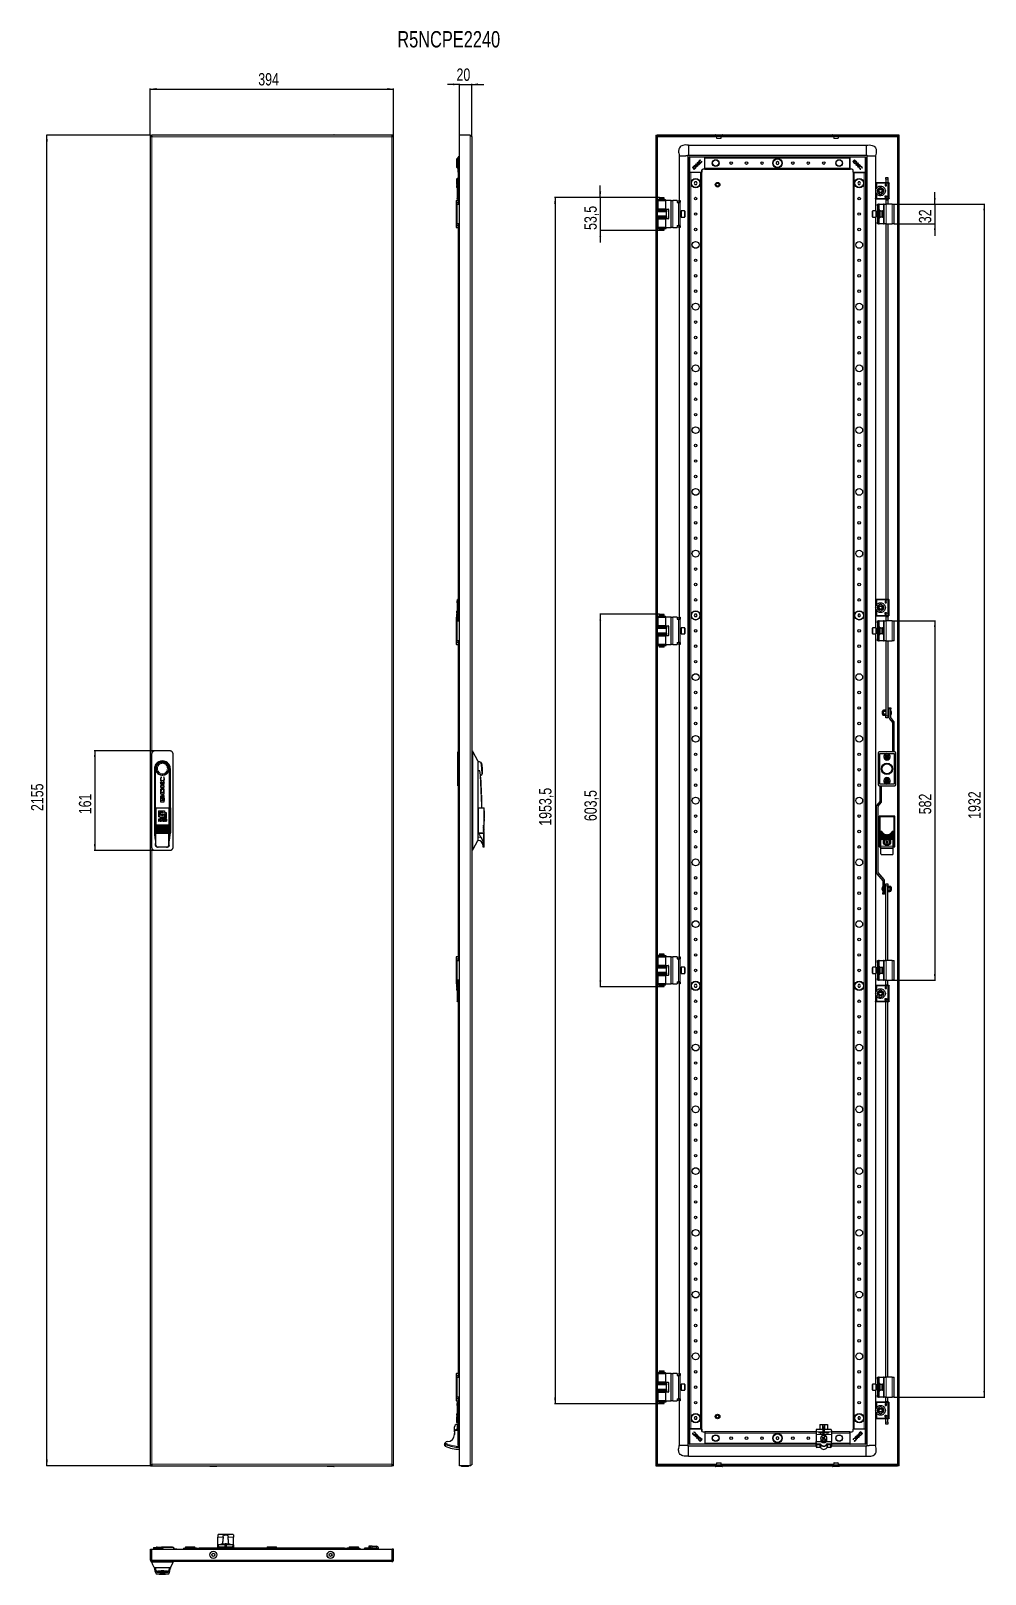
# Model space of a CAD drawing. Header units: millimetres. Extents: x -197 to 1349, y -1456 to 1043.
import ezdxf

# ---------------------------------------------------------------- set-up
doc = ezdxf.new("R2010")
doc.units = ezdxf.units.MM
doc.layers.add('FORMAT', color=7, linetype='Continuous')
doc.styles.add('SLDTEXTSTYLE0', font='TXT', dxfattribs={"width": 0.75})
doc.dimstyles.new('SLDDIMSTYLE0', dxfattribs={"dimtxt": 20, "dimasz": 10, "dimexe": 0, "dimexo": 0.0625, "dimgap": 5, "dimtad": 2, "dimdec": 1, "dimrnd": 1e-09, "dimzin": 12, "dimdsep": 46, "dimtxsty": 'SLDTEXTSTYLE0', "dimsah": 1, "dimcen": 0.09, "dimadec": 0, "dimazin": 3, "dimtfac": 1, "dimtofl": 0, "dimtmove": 0, "dimatfit": 3, "dimfxl": 0, "dimfrac": 2, "dimtolj": 1, "dimtzin": 12, "dimarcsym": 0})
doc.dimstyles.new('SLDDIMSTYLE1', dxfattribs={"dimtxt": 20, "dimasz": 10, "dimexe": 0, "dimexo": 0.0625, "dimgap": 5, "dimtad": 2, "dimdec": 1, "dimrnd": 1e-09, "dimzin": 12, "dimdsep": 46, "dimtxsty": 'SLDTEXTSTYLE0', "dimsah": 1, "dimcen": 0.09, "dimadec": 0, "dimazin": 3, "dimtfac": 1, "dimtmove": 0, "dimatfit": 0, "dimfxl": 0, "dimfrac": 2, "dimtolj": 1, "dimtzin": 12, "dimarcsym": 0})

msp = doc.modelspace()

# ---------------------------------------------------------------- texts
at = {"layer": 'FORMAT', "insert": (396.57, 1042.76), "char_height": 26.458, "attachment_point": 1, "style": 'SLDTEXTSTYLE0'}
msp.add_mtext('R5NCPE2240', dxfattribs=at)

# ---------------------------------------------------------------- blocks, each defined once
blk = doc.blocks.new('_D')
at = {"layer": 'FORMAT'}
for p, q in [((-3.6, 874), (-3.6, 950)), ((390.4, 874), (390.4, 950)), ((-3.6, 949), (390.4, 949))]:
    blk.add_line(p, q, dxfattribs=at)
for points in [[(-3.6, 949), (6.4, 947.5), (6.4, 950.6)], [(390.4, 949), (380.4, 950.6), (380.4, 947.5)]]:
    blk.add_solid(points, dxfattribs=at)
at = {"layer": 'FORMAT', "insert": (171.3, 974.8), "char_height": 20, "attachment_point": 1, "style": 'SLDTEXTSTYLE0'}
blk.add_mtext('394', dxfattribs=at)
blk = doc.blocks.new('_D_1')
at = {"layer": 'FORMAT'}
for p, q in [((-3.6, 874), (-172.1, 874)), ((-171.1, -1281), (-171.1, 874)), ((-3.6, -1281), (-172.1, -1281))]:
    blk.add_line(p, q, dxfattribs=at)
for points in [[(-171.1, 874), (-172.7, 864), (-169.6, 864)], [(-171.1, -1281), (-169.6, -1271), (-172.7, -1271)]]:
    blk.add_solid(points, dxfattribs=at)
at = {"layer": 'FORMAT', "insert": (-196.9, -220.4), "char_height": 20, "attachment_point": 1, "rotation": 90, "style": 'SLDTEXTSTYLE0'}
blk.add_mtext('2155', dxfattribs=at)
blk = doc.blocks.new('_D_2')
at = {"layer": 'FORMAT'}
for p, q in [((3.9, -123), (-94.6, -123)), ((-93.6, -123), (-93.6, -284)), ((3.9, -284), (-94.6, -284))]:
    blk.add_line(p, q, dxfattribs=at)
for points in [[(-93.6, -123), (-95.1, -133), (-92, -133)], [(-93.6, -284), (-92, -274), (-95.1, -274)]]:
    blk.add_solid(points, dxfattribs=at)
at = {"layer": 'FORMAT', "insert": (-119.4, -225.6), "char_height": 20, "attachment_point": 1, "rotation": 90, "style": 'SLDTEXTSTYLE0'}
blk.add_mtext('161', dxfattribs=at)
blk = doc.blocks.new('_D_3')
at = {"layer": 'FORMAT'}
for p, q in [((497.3, 956.5), (478, 956.5)), ((497.3, 874), (497.3, 957.5)), ((497.3, 956.5), (517.3, 956.5)), ((517.3, 871.4), (517.3, 957.5)), ((517.3, 956.5), (536.5, 956.5))]:
    blk.add_line(p, q, dxfattribs=at)
for points in [[(497.3, 956.5), (487.3, 958.1), (487.3, 955)], [(517.3, 956.5), (527.3, 955), (527.3, 958.1)]]:
    blk.add_solid(points, dxfattribs=at)
at = {"layer": 'FORMAT', "insert": (492.5, 982.3), "char_height": 20, "attachment_point": 1, "style": 'SLDTEXTSTYLE0'}
blk.add_mtext('20', dxfattribs=at)
blk = doc.blocks.new('_D_4')
at = {"layer": 'FORMAT'}
for p, q in [((725.5, 773.3), (725.5, 792.5)), ((821.6, 773.3), (724.5, 773.3)), ((725.5, 773.3), (725.5, 719.8)), ((821.6, 719.8), (724.5, 719.8)), ((725.5, 719.8), (725.5, 700.5))]:
    blk.add_line(p, q, dxfattribs=at)
for points in [[(725.5, 773.3), (727, 783.3), (724, 783.3)], [(725.5, 719.8), (724, 709.8), (727, 709.8)]]:
    blk.add_solid(points, dxfattribs=at)
at = {"layer": 'FORMAT', "insert": (699.7, 720.7), "char_height": 20, "attachment_point": 1, "rotation": 90, "style": 'SLDTEXTSTYLE0'}
blk.add_mtext('53,5', dxfattribs=at)
blk = doc.blocks.new('_D_5')
at = {"layer": 'FORMAT'}
for p, q in [((1201.5, 762.5), (1348.5, 762.5)), ((1347.5, 762.5), (1347.5, -1169.5)), ((1201.5, -1169.5), (1348.5, -1169.5))]:
    blk.add_line(p, q, dxfattribs=at)
for points in [[(1347.5, 762.5), (1346, 752.5), (1349, 752.5)], [(1347.5, -1169.5), (1349, -1159.5), (1346, -1159.5)]]:
    blk.add_solid(points, dxfattribs=at)
at = {"layer": 'FORMAT', "insert": (1321.7, -233), "char_height": 20, "attachment_point": 1, "rotation": 90, "style": 'SLDTEXTSTYLE0'}
blk.add_mtext('1932', dxfattribs=at)
blk = doc.blocks.new('_D_6')
at = {"layer": 'FORMAT'}
for p, q in [((1267.5, 762.5), (1267.5, 781.8)), ((1201.5, 762.5), (1268.5, 762.5)), ((1267.5, 762.5), (1267.5, 730.5)), ((1201.5, 730.5), (1268.5, 730.5)), ((1267.5, 730.5), (1267.5, 711.3))]:
    blk.add_line(p, q, dxfattribs=at)
for points in [[(1267.5, 762.5), (1269, 772.5), (1266, 772.5)], [(1267.5, 730.5), (1266, 720.5), (1269, 720.5)]]:
    blk.add_solid(points, dxfattribs=at)
at = {"layer": 'FORMAT', "insert": (1241.7, 731.7), "char_height": 20, "attachment_point": 1, "rotation": 90, "style": 'SLDTEXTSTYLE0'}
blk.add_mtext('32', dxfattribs=at)
blk = doc.blocks.new('_D_7')
at = {"layer": 'FORMAT'}
for p, q in [((821.6, 773.3), (651.1, 773.3)), ((652.1, 773.3), (652.1, -1180.2)), ((821.6, -1180.2), (651.1, -1180.2))]:
    blk.add_line(p, q, dxfattribs=at)
for points in [[(652.1, 773.3), (650.6, 763.3), (653.7, 763.3)], [(652.1, -1180.2), (653.7, -1170.2), (650.6, -1170.2)]]:
    blk.add_solid(points, dxfattribs=at)
at = {"layer": 'FORMAT', "insert": (626.4, -244.1), "char_height": 20, "attachment_point": 1, "rotation": 90, "style": 'SLDTEXTSTYLE0'}
blk.add_mtext('1953,5', dxfattribs=at)
blk = doc.blocks.new('_D_8')
at = {"layer": 'FORMAT'}
for p, q in [((1198.5, 87.5), (1268.5, 87.5)), ((1267.5, 87.5), (1267.5, -494.5)), ((1198.5, -494.5), (1268.5, -494.5))]:
    blk.add_line(p, q, dxfattribs=at)
for points in [[(1267.5, 87.5), (1266, 77.5), (1269, 77.5)], [(1267.5, -494.5), (1269, -484.5), (1266, -484.5)]]:
    blk.add_solid(points, dxfattribs=at)
at = {"layer": 'FORMAT', "insert": (1241.7, -225.6), "char_height": 20, "attachment_point": 1, "rotation": 90, "style": 'SLDTEXTSTYLE0'}
blk.add_mtext('582', dxfattribs=at)
blk = doc.blocks.new('_D_9')
at = {"layer": 'FORMAT'}
for p, q in [((821.6, 98.3), (724.5, 98.3)), ((725.5, 98.3), (725.5, -505.2)), ((821.6, -505.2), (724.5, -505.2))]:
    blk.add_line(p, q, dxfattribs=at)
for points in [[(725.5, 98.3), (724, 88.3), (727, 88.3)], [(725.5, -505.2), (727, -495.2), (724, -495.2)]]:
    blk.add_solid(points, dxfattribs=at)
at = {"layer": 'FORMAT', "insert": (699.7, -236.7), "char_height": 20, "attachment_point": 1, "rotation": 90, "style": 'SLDTEXTSTYLE0'}
blk.add_mtext('603,5', dxfattribs=at)

# ---------------------------------------------------------------- dimensions: what is measured, and where the dimension line sits
at = {"layer": 'FORMAT'}
for base, p1, p2, dimstyle, picture, middle in [((390.43, 949.03), (-3.57, 874.03), (390.43, 874.03), 'SLDDIMSTYLE0', '_D', (193.43, 949.03)), ((517.27, 956.53), (497.27, 874.03), (517.27, 871.43), 'SLDDIMSTYLE1', '_D_3', (507.27, 956.53))]:
    dim = msp.add_linear_dim(base=base, p1=p1, p2=p2, dimstyle=dimstyle, dxfattribs=at)
    dim.commit()
    dim.dimension.update_dxf_attribs({"geometry": picture, "text_midpoint": middle, "dimtype": 160})
for base, p1, p2, dimstyle, picture, middle in [((-171.12, 874.03), (-3.57, -1280.97), (-3.57, 874.03), 'SLDDIMSTYLE0', '_D_1', (-171.12, -190.82)), ((725.49, 719.78), (821.57, 773.28), (821.57, 719.78), 'SLDDIMSTYLE1', '_D_4', (725.49, 746.53)), ((1267.5, 730.53), (1201.49, 762.53), (1201.49, 730.53), 'SLDDIMSTYLE1', '_D_6', (1267.5, 746.53)), ((652.14, -1180.22), (821.57, 773.28), (821.57, -1180.22), 'SLDDIMSTYLE0', '_D_7', (652.14, -203.47)), ((1347.5, -1169.47), (1201.49, 762.53), (1201.49, -1169.47), 'SLDDIMSTYLE0', '_D_5', (1347.5, -203.47)), ((725.49, -505.22), (821.57, 98.28), (821.57, -505.22), 'SLDDIMSTYLE0', '_D_9', (725.49, -203.47)), ((1267.5, -494.47), (1198.49, 87.53), (1198.49, -494.47), 'SLDDIMSTYLE0', '_D_8', (1267.5, -203.47)), ((-93.58, -283.97), (3.93, -122.97), (3.93, -283.97), 'SLDDIMSTYLE0', '_D_2', (-93.58, -203.47))]:
    dim = msp.add_linear_dim(base=base, p1=p1, p2=p2, angle=90, dimstyle=dimstyle, dxfattribs=at)
    dim.commit()
    dim.dimension.update_dxf_attribs({"geometry": picture, "text_midpoint": middle, "dimtype": 160})

# ---------------------------------------------------------------- linework, layer by layer
at = {"color": 7, "linetype": 'Continuous', "lineweight": 25}
for p, q in [((92.93, 875.03), (103.93, 875.03)), ((282.93, 875.03), (285.42, 875.03)), ((285.42, 875.03), (293.93, 875.03)), ((500.77, 875.03), (501.67, 875.03)), ((501.67, 875.03), (511.77, 875.03)), ((911.99, 875.03), (922.99, 875.03)), ((1101.99, 875.03), (1110.5, 875.03)), ((1110.5, 875.03), (1112.99, 875.03)), ((-3.57, 874.03), (-1.57, 874.03)), ((-3.57, -1280.97), (-3.57, 874.03)), ((-1.27, 872.29), (-1.27, 874.03)), ((388.13, 874.03), (-1.27, 874.03)), ((92.68, 874.78), (92.68, 874.03)), ((104.18, 874.03), (104.18, 874.78)), ((282.68, 874.78), (282.68, 874.03)), ((294.18, 874.03), (294.18, 874.78)), ((388.13, 874.03), (388.13, 872.31)), ((390.43, 874.03), (388.43, 874.03)), ((390.43, -1280.97), (390.43, 874.03)), ((497.27, -1280.97), (497.27, 874.03)), ((514.67, 874.03), (497.27, 874.03)), ((500.52, 874.78), (500.52, 874.03)), ((512.02, 874.03), (512.02, 874.78)), ((517.27, 871.43), (517.27, -125.98)), ((815.49, 874.03), (815.49, -1280.97)), ((815.49, 874.03), (817.49, 874.03)), ((817.49, 874.03), (817.49, -1280.97)), ((817.79, 872.03), (817.79, 874.03)), ((1207.19, 874.03), (817.79, 874.03)), ((1207.19, 872.03), (817.79, 872.03)), ((818.09, 871.43), (817.89, 872.03)), ((868.49, 858.03), (868.49, 842.19)), ((868.49, 858.03), (1156.49, 858.03)), ((911.74, 874.78), (911.74, 874.03)), ((923.24, 874.03), (923.24, 874.78)), ((1101.74, 874.78), (1101.74, 874.03)), ((1113.24, 874.03), (1113.24, 874.78)), ((1207.1, 872.03), (1206.89, 871.43)), ((1207.19, 872.03), (1207.19, 874.03)), ((1209.49, 874.03), (1207.49, 874.03)), ((1207.49, -1280.97), (1207.49, 874.03)), ((1209.49, -1280.97), (1209.49, 874.03)), ((493.77, 836.53), (493.27, 836.03)), ((493.27, 822.03), (493.27, 836.03)), ((495.27, 836.53), (493.77, 836.53)), ((493.77, 836.53), (493.77, 821.53)), ((495.05, 827.96), (495.07, 827.96)), ((495.07, 834.38), (495.27, 834.38)), ((495.07, 832.39), (495.07, 834.38)), ((495.07, 832.39), (495.27, 832.39)), ((495.07, 830.42), (495.07, 832.39)), ((495.07, 830.42), (495.27, 830.42)), ((495.07, 829.38), (495.27, 829.38)), ((495.07, 828.33), (495.07, 829.38)), ((495.07, 828.33), (495.27, 828.33)), ((495.07, 826.94), (495.07, 828.33)), ((495.07, 826.94), (495.27, 826.94)), ((495.07, 826.45), (495.07, 826.94)), ((495.07, 826.45), (495.27, 826.45)), ((495.07, 825.66), (495.07, 826.45)), ((495.07, 825.66), (495.27, 825.66)), ((495.07, 824.87), (495.07, 825.66)), ((495.27, 814.33), (495.27, 838.73)), ((495.57, 839.03), (497.27, 839.03)), ((853.49, 841.03), (854.47, 841.03)), ((853.49, 841.03), (853.49, 768.53)), ((854.47, 841.03), (856.93, 841.03)), ((856.93, 841.03), (860.49, 841.03)), ((860.49, 841.03), (864.06, 841.03)), ((867.49, 841.03), (867.49, -1247.97)), ((868.49, 842.03), (1156.49, 842.03)), ((869.99, 814.33), (869.99, 838.73)), ((870.29, 839.03), (894.69, 839.03)), ((880.69, 827.68), (879.64, 826.64)), ((879.64, 826.64), (882.6, 823.68)), ((882.08, 826.29), (880.69, 827.68)), ((882.57, 829.56), (882.08, 826.29)), ((882.42, 825.98), (885.08, 826.15)), ((883.66, 824.74), (882.42, 825.98)), ((883.37, 830.36), (882.57, 829.56)), ((882.89, 827.26), (883.37, 830.36)), ((886.37, 827.44), (882.89, 827.26)), ((885.08, 826.15), (886.37, 827.44)), ((887.93, 833.48), (887.6, 834.17)), ((887.79, 833.34), (887.93, 833.48)), ((889.74, 831.91), (889.64, 831.8)), ((889.99, 831.4), (889.74, 831.91)), ((894.99, 838.73), (894.99, 839.03)), ((894.99, 839.03), (1129.99, 839.03)), ((894.99, 838.73), (894.99, 838.08)), ((894.99, 837.03), (894.99, 838.08)), ((894.99, 821.03), (894.99, 837.03)), ((1012.49, 831.34), (1010.49, 830.18)), ((1010.49, 830.18), (1010.49, 827.87)), ((1010.49, 827.87), (1012.49, 826.72)), ((1014.49, 830.18), (1012.49, 831.34)), ((1012.49, 826.72), (1014.49, 827.87)), ((1014.49, 827.87), (1014.49, 830.18)), ((1129.99, 838.73), (1129.99, 839.03)), ((1129.99, 838.08), (1129.99, 838.73)), ((1129.99, 837.03), (1129.99, 838.08)), ((1129.99, 821.03), (1129.99, 837.03)), ((1130.29, 839.03), (1154.69, 839.03)), ((1137.6, 834.38), (1134.64, 831.42)), ((1134.64, 831.42), (1136.53, 829.53)), ((1138.3, 832.86), (1136.12, 830.67)), ((1136.12, 830.67), (1136.8, 830.02)), ((1136.53, 829.53), (1136.55, 829.51)), ((1139.59, 832.39), (1137.6, 834.38)), ((1139.05, 832.13), (1138.3, 832.86)), ((1142.6, 829.38), (1139.64, 826.42)), ((1139.64, 826.42), (1140.7, 825.36)), ((1140.7, 825.36), (1141.95, 826.6)), ((1141.95, 826.6), (1142.12, 823.94)), ((1142.26, 826.94), (1143.65, 828.33)), ((1145.53, 826.45), (1142.26, 826.94)), ((1143.65, 828.33), (1142.6, 829.38)), ((1143.23, 826.13), (1146.32, 825.66)), ((1143.41, 822.65), (1143.23, 826.13)), ((1146.32, 825.66), (1145.53, 826.45)), ((1154.99, 838.73), (1154.99, 814.33)), ((1157.49, 841.03), (1157.49, -1247.97)), ((1171.49, 841.03), (1171.49, 796.7)), ((493.27, 822.03), (493.77, 821.53)), ((493.77, 804.03), (493.27, 803.53)), ((493.27, 794.3), (493.27, 803.53)), ((493.77, 821.53), (495.07, 821.53)), ((495.27, 804.03), (493.77, 804.03)), ((493.77, 804.03), (493.77, 796.85)), ((495.27, 824.74), (495.05, 824.74)), ((495.07, 821.09), (495.07, 821.42)), ((495.07, 821.42), (495.27, 821.42)), ((495.07, 821.09), (495.27, 821.09)), ((495.07, 820.42), (495.07, 821.09)), ((495.07, 820.42), (495.27, 820.42)), ((495.07, 819.39), (495.27, 819.39)), ((495.07, 819.28), (495.07, 819.39)), ((495.07, 819.28), (495.27, 819.28)), ((495.07, 819.03), (495.07, 819.28)), ((495.07, 818.67), (495.07, 819.03)), ((495.07, 819.03), (495.27, 819.03)), ((495.07, 818.67), (495.27, 818.67)), ((495.27, 814.03), (495.27, 797.03)), ((495.27, 814.03), (495.57, 814.03)), ((496.22, 814.03), (495.57, 814.03)), ((496.22, 814.03), (497.27, 814.03)), ((869.99, -1220.97), (869.99, 814.03)), ((870.29, 814.03), (869.99, 814.03)), ((870.94, 814.03), (870.29, 814.03)), ((871.99, 814.03), (870.94, 814.03)), ((887.99, 814.03), (871.99, 814.03)), ((876.63, 823.62), (874.64, 821.63)), ((874.64, 821.63), (877.6, 818.67)), ((876.89, 823.08), (876.16, 822.34)), ((876.16, 822.34), (878.35, 820.15)), ((877.6, 818.67), (879.49, 820.56)), ((878.35, 820.15), (879, 820.83)), ((879.49, 820.56), (879.51, 820.58)), ((882.6, 823.68), (883.66, 824.74)), ((889.05, 814.03), (887.99, 814.03)), ((889.69, 814.03), (889.05, 814.03)), ((889.99, 814.03), (889.69, 814.03)), ((889.99, 817.03), (889.99, 814.33)), ((889.99, -1220.97), (889.99, 814.03)), ((894.69, 819.03), (891.99, 819.03)), ((894.99, 819.97), (894.99, 821.03)), ((894.99, 819.97), (894.99, 819.33)), ((894.99, 819.03), (894.99, 819.33)), ((894.99, 819.03), (1129.99, 819.03)), ((1129.99, 819.97), (1129.99, 821.03)), ((1129.99, 819.33), (1129.99, 819.97)), ((1129.99, 819.03), (1129.99, 819.33)), ((1132.99, 819.03), (1130.29, 819.03)), ((1134.99, 814.33), (1134.99, 817.03)), ((1134.99, 814.03), (1134.99, -1220.97)), ((1134.99, 814.03), (1135.29, 814.03)), ((1135.94, 814.03), (1135.29, 814.03)), ((1135.94, 814.03), (1136.99, 814.03)), ((1136.99, 814.03), (1152.99, 814.03)), ((1142.12, 823.94), (1143.41, 822.65)), ((1147.37, 819.03), (1147.88, 819.28)), ((1147.88, 819.28), (1147.77, 819.39)), ((1149.31, 821.23), (1149.45, 821.09)), ((1149.45, 821.09), (1150.14, 821.42)), ((1152.99, 814.03), (1154.05, 814.03)), ((1154.69, 814.03), (1154.05, 814.03)), ((1154.69, 814.03), (1154.99, 814.03)), ((1154.99, 814.03), (1154.99, -1220.97)), ((1188.19, 805.73), (1191.19, 805.73)), ((1188.19, 802.73), (1188.19, 805.73)), ((1188.19, 802.73), (1188.19, 797.03)), ((1191.19, 805.73), (1191.19, 802.73)), ((1191.19, 802.73), (1191.19, 797.03)), ((493.27, 792.63), (493.27, 793.32)), ((493.27, 789.53), (493.27, 791.82)), ((493.27, 789.53), (493.67, 789.13)), ((493.67, 796.53), (493.67, 771.53)), ((497.16, 797.03), (495.67, 797.03)), ((878.84, 798.53), (877.68, 796.53)), ((877.68, 796.53), (878.84, 794.53)), ((881.15, 798.53), (878.84, 798.53)), ((878.84, 794.53), (881.15, 794.53)), ((882.3, 796.53), (881.15, 798.53)), ((881.15, 794.53), (882.3, 796.53)), ((1143.84, 798.53), (1142.68, 796.53)), ((1142.68, 796.53), (1143.84, 794.53)), ((1146.15, 798.53), (1143.84, 798.53)), ((1143.84, 794.53), (1146.15, 794.53)), ((1147.3, 796.53), (1146.15, 798.53)), ((1146.15, 794.53), (1147.3, 796.53)), ((1171.49, 796.53), (1171.49, 771.53)), ((1172.32, 787.15), (1173.83, 789.41)), ((1173.83, 778.64), (1172.32, 780.9)), ((1191.49, 797.03), (1173.49, 797.03)), ((1179.49, 789.74), (1174.54, 786.88)), ((1174.54, 786.88), (1174.54, 785.03)), ((1174.54, 783.03), (1174.54, 785.03)), ((1174.54, 785.03), (1176.51, 785.03)), ((1174.54, 783.03), (1174.54, 781.17)), ((1174.54, 783.03), (1176.51, 783.03)), ((1174.54, 781.17), (1179.49, 778.31)), ((1177.2, 785.03), (1176.51, 785.03)), ((1176.51, 783.03), (1177.2, 783.03)), ((1184.44, 786.88), (1179.49, 789.74)), ((1179.49, 778.31), (1184.44, 781.17)), ((1182.48, 785.03), (1181.79, 785.03)), ((1181.79, 783.03), (1182.48, 783.03)), ((1182.48, 785.03), (1184.44, 785.03)), ((1182.48, 783.03), (1184.44, 783.03)), ((1184.44, 785.03), (1184.44, 786.88)), ((1184.44, 785.03), (1184.44, 783.03)), ((1184.44, 781.17), (1184.44, 783.03)), ((1186.94, 793.98), (1186.94, 792.12)), ((1186.94, 774.07), (1186.94, 775.93)), ((1187.39, 792.12), (1187.39, 792.4)), ((1187.39, 775.93), (1187.39, 775.65)), ((1187.46, 793.73), (1187.46, 793.95)), ((1187.85, 793.73), (1187.46, 793.73)), ((1187.46, 793.38), (1187.89, 793.38)), ((1187.46, 792.79), (1187.46, 793.38)), ((1187.46, 774.67), (1187.46, 775.26)), ((1192.09, 797.03), (1191.84, 797.03)), ((1193.49, 771.53), (1193.49, 796.53)), ((491.72, 768.03), (491.72, 766.03)), ((495.27, 768.53), (492.22, 768.53)), ((492.22, 765.53), (495.27, 765.53)), ((492.22, 765.53), (492.22, 765.23)), ((492.22, 727.83), (492.22, 765.23)), ((492.22, 765.23), (495.22, 765.23)), ((493.77, 730.53), (493.77, 762.53)), ((493.77, 762.53), (496.77, 762.53)), ((494.72, 765.53), (494.72, 765.23)), ((495.22, 765.23), (495.27, 765.23)), ((495.27, 771.03), (495.27, 762.53)), ((495.67, 771.03), (497.27, 771.03)), ((497.27, 762.53), (496.77, 762.53)), ((817.49, 753.53), (832.49, 753.53)), ((832.49, 752.93), (817.49, 752.93)), ((832.49, 750.13), (817.49, 750.13)), ((817.84, 770.23), (817.84, 769.33)), ((817.84, 770.23), (830.73, 770.23)), ((817.84, 769.33), (830.73, 769.33)), ((818.54, 768.53), (818.54, 754.53)), ((818.54, 768.53), (831.44, 768.53)), ((831.44, 754.53), (818.54, 754.53)), ((821.57, 773.28), (820.99, 772.28)), ((820.99, 772.28), (820.99, 770.28)), ((828.99, 772.28), (820.99, 772.28)), ((825.75, 770.28), (820.99, 770.28)), ((820.99, 769.28), (820.99, 768.53)), ((825.75, 769.28), (820.99, 769.28)), ((820.99, 754.53), (820.99, 753.53)), ((821.49, 770.28), (821.49, 770.23)), ((821.49, 769.33), (821.49, 769.28)), ((821.57, 773.28), (828.42, 773.28)), ((828.99, 770.28), (825.75, 770.28)), ((828.99, 769.28), (825.75, 769.28)), ((828.99, 772.28), (828.42, 773.28)), ((828.49, 770.23), (828.49, 770.28)), ((828.49, 769.28), (828.49, 769.33)), ((828.99, 770.28), (828.99, 772.28)), ((828.99, 768.53), (828.99, 769.28)), ((828.99, 753.53), (828.99, 754.53)), ((830.73, 770.23), (830.82, 770.23)), ((830.73, 769.33), (830.82, 769.33)), ((830.82, 769.33), (830.82, 770.23)), ((830.82, 770.23), (831.03, 770.23)), ((830.82, 769.33), (831.03, 769.33)), ((831.03, 769.33), (831.03, 770.23)), ((831.44, 754.53), (831.44, 768.53)), ((839.54, 768.53), (831.44, 768.53)), ((831.44, 754.53), (835.54, 754.53)), ((832.49, 752.93), (832.49, 753.53)), ((833.19, 752.24), (832.49, 752.93)), ((832.49, 750.13), (833.19, 750.81)), ((832.49, 742.93), (832.49, 750.13)), ((836.04, 754.03), (836.04, 739.03)), ((840.04, 768.53), (839.54, 768.53)), ((840.04, 768.53), (843.04, 768.53)), ((840.04, 724.53), (840.04, 768.53)), ((850.04, 768.53), (843.04, 768.53)), ((850.04, 768.53), (850.04, 765.23)), ((850.04, 765.23), (852.04, 765.23)), ((852.04, 765.23), (855.04, 765.23)), ((852.54, 768.53), (855.04, 768.53)), ((852.54, 768.03), (852.54, 768.53)), ((852.54, 768.03), (852.54, 766.03)), ((852.54, 765.53), (852.54, 766.03)), ((855.04, 765.53), (852.54, 765.53)), ((852.54, 765.53), (852.54, 765.23)), ((855.04, 768.53), (855.04, 768.03)), ((855.04, 768.03), (855.04, 766.03)), ((855.04, 766.03), (855.04, 765.53)), ((855.04, 765.23), (855.04, 765.53)), ((855.04, 727.83), (855.04, 765.23)), ((861.94, 751.53), (856.54, 751.53)), ((856.54, 751.53), (856.54, 741.53)), ((862.54, 750.93), (862.54, 742.13)), ((1166.49, 744.28), (1166.49, 750.93)), ((1172.49, 751.53), (1167.09, 751.53)), ((1171.49, 771.35), (1171.49, 751.53)), ((1172.49, 743.97), (1172.49, 751.53)), ((1173.49, 771.03), (1191.49, 771.03)), ((1174.49, 751.53), (1173.99, 751.53)), ((1173.99, 751.53), (1173.99, 750.32)), ((1173.99, 750.32), (1173.99, 741.53)), ((1174.49, 762.53), (1176.49, 762.53)), ((1174.49, 761.53), (1174.49, 762.53)), ((1174.49, 760.53), (1174.49, 761.53)), ((1174.49, 759.53), (1174.49, 760.53)), ((1176.49, 759.53), (1174.49, 759.53)), ((1174.49, 759.53), (1174.49, 759.03)), ((1176.49, 759.03), (1174.49, 759.03)), ((1174.49, 759.03), (1174.49, 734.03)), ((1176.49, 762.53), (1176.49, 761.53)), ((1177.49, 762.53), (1176.49, 762.53)), ((1176.49, 760.53), (1176.49, 761.53)), ((1176.49, 760.53), (1176.49, 759.53)), ((1176.49, 759.53), (1176.49, 759.03)), ((1176.49, 759.03), (1176.49, 734.03)), ((1176.49, 752.53), (1177.49, 752.53)), ((1177.49, 762.53), (1184.49, 762.53)), ((1178.19, 752.53), (1177.49, 752.53)), ((1178.19, 752.53), (1178.19, 752.08)), ((1182.13, 751.03), (1178.99, 751.03)), ((1178.99, 742.03), (1178.99, 751.03)), ((1182.99, 750.53), (1182.13, 751.03)), ((1182.13, 742.03), (1182.13, 751.03)), ((1182.99, 742.53), (1182.99, 750.53)), ((1183.79, 740.53), (1183.79, 752.53)), ((1184.49, 752.53), (1183.79, 752.53)), ((1185.49, 762.53), (1184.49, 762.53)), ((1184.49, 752.53), (1185.49, 752.53)), ((1185.49, 762.53), (1188.49, 762.53)), ((1185.49, 730.53), (1185.49, 762.53)), ((1187.89, 774.67), (1187.46, 774.67)), ((1187.85, 774.32), (1187.46, 774.32)), ((1187.46, 774.32), (1187.46, 774.1)), ((1188.19, 771.1), (1188.19, 769.23)), ((1188.19, 769.23), (1188.19, 762.53)), ((1198.49, 762.53), (1188.49, 762.53)), ((1191.19, 771.1), (1191.19, 769.23)), ((1191.19, 769.23), (1191.19, 762.53)), ((1191.84, 771.03), (1192.09, 771.03)), ((1198.49, 762.53), (1201.49, 762.53)), ((1201.49, 730.53), (1201.49, 762.53)), ((491.72, 727.03), (491.72, 725.03)), ((495.22, 727.83), (492.22, 727.83)), ((492.22, 727.83), (492.22, 727.53)), ((495.27, 727.53), (492.22, 727.53)), ((496.77, 730.53), (493.77, 730.53)), ((494.72, 727.83), (494.72, 727.53)), ((495.27, 727.83), (495.22, 727.83)), ((495.27, 730.53), (495.27, 122.03)), ((496.77, 730.53), (497.27, 730.53)), ((832.49, 742.93), (817.49, 742.93)), ((832.49, 740.13), (817.49, 740.13)), ((817.49, 739.53), (832.49, 739.53)), ((818.54, 738.53), (818.54, 724.53)), ((818.54, 738.53), (831.44, 738.53)), ((820.99, 739.53), (820.99, 738.53)), ((828.99, 738.53), (828.99, 739.53)), ((831.44, 724.53), (831.44, 738.53)), ((835.54, 738.53), (831.44, 738.53)), ((833.19, 742.24), (832.49, 742.93)), ((832.49, 740.13), (833.19, 740.81)), ((832.49, 739.53), (832.49, 740.13)), ((850.04, 727.83), (852.04, 727.83)), ((850.04, 727.83), (850.04, 724.53)), ((855.04, 727.83), (852.04, 727.83)), ((852.54, 727.83), (852.54, 727.53)), ((852.54, 727.53), (855.04, 727.53)), ((852.54, 727.03), (852.54, 727.53)), ((852.54, 727.03), (852.54, 725.03)), ((852.54, 724.53), (852.54, 725.03)), ((856.29, 749.53), (855.04, 749.53)), ((855.04, 743.53), (856.29, 743.53)), ((855.04, 727.53), (855.04, 727.83)), ((855.04, 727.53), (855.04, 727.03)), ((855.04, 727.03), (855.04, 725.03)), ((855.04, 725.03), (855.04, 724.53)), ((856.54, 741.53), (861.94, 741.53)), ((1166.49, 742.13), (1166.49, 744.28)), ((1167.09, 741.53), (1172.49, 741.53)), ((1171.49, 741.53), (1171.49, 121.7)), ((1172.49, 741.53), (1172.49, 743.97)), ((1173.99, 749.53), (1172.74, 749.53)), ((1172.74, 743.53), (1173.99, 743.53)), ((1173.99, 741.53), (1174.49, 741.53)), ((1176.49, 734.03), (1174.49, 734.03)), ((1174.49, 734.03), (1174.49, 733.53)), ((1174.49, 732.53), (1174.49, 733.53)), ((1174.49, 733.53), (1176.49, 733.53)), ((1174.49, 731.53), (1174.49, 732.53)), ((1174.49, 730.53), (1174.49, 731.53)), ((1176.49, 730.53), (1174.49, 730.53)), ((1177.49, 740.53), (1176.49, 740.53)), ((1176.49, 734.03), (1176.49, 733.53)), ((1176.49, 733.53), (1176.49, 732.53)), ((1176.49, 731.53), (1176.49, 732.53)), ((1176.49, 731.53), (1176.49, 730.53)), ((1176.49, 730.53), (1177.49, 730.53)), ((1177.49, 740.53), (1178.19, 740.53)), ((1184.49, 730.53), (1177.49, 730.53)), ((1178.19, 740.98), (1178.19, 740.53)), ((1178.99, 742.03), (1182.13, 742.03)), ((1182.13, 742.03), (1182.99, 742.53)), ((1183.79, 740.53), (1184.49, 740.53)), ((1185.49, 740.53), (1184.49, 740.53)), ((1184.49, 730.53), (1185.49, 730.53)), ((1188.49, 730.53), (1185.49, 730.53)), ((1188.19, 730.53), (1188.19, 122.03)), ((1188.49, 730.53), (1198.49, 730.53)), ((1191.19, 730.53), (1191.19, 122.03)), ((1201.49, 730.53), (1198.49, 730.53)), ((492.22, 724.53), (495.27, 724.53)), ((817.84, 723.73), (817.84, 722.83)), ((817.84, 723.73), (832.14, 723.73)), ((817.84, 722.83), (832.14, 722.83)), ((831.44, 724.53), (818.54, 724.53)), ((820.99, 724.53), (820.99, 723.78)), ((825.75, 723.78), (820.99, 723.78)), ((820.99, 722.78), (820.99, 720.78)), ((825.75, 722.78), (820.99, 722.78)), ((820.99, 720.78), (821.57, 719.78)), ((820.99, 720.78), (825.75, 720.78)), ((821.49, 723.78), (821.49, 723.73)), ((821.49, 722.83), (821.49, 722.78)), ((825.64, 719.78), (821.57, 719.78)), ((828.42, 719.78), (825.64, 719.78)), ((828.99, 723.78), (825.75, 723.78)), ((828.99, 722.78), (825.75, 722.78)), ((825.75, 720.78), (828.99, 720.78)), ((828.42, 719.78), (828.99, 720.78)), ((828.49, 723.73), (828.49, 723.78)), ((828.49, 722.78), (828.49, 722.83)), ((828.99, 723.78), (828.99, 724.53)), ((828.99, 720.78), (828.99, 722.78)), ((831.44, 724.53), (839.54, 724.53)), ((832.14, 722.83), (832.14, 723.73)), ((839.54, 724.53), (840.04, 724.53)), ((843.04, 724.53), (840.04, 724.53)), ((843.04, 724.53), (850.04, 724.53)), ((855.04, 724.53), (852.54, 724.53)), ((853.49, 724.53), (853.49, 93.53)), ((493.77, 104.03), (493.27, 103.53)), ((493.27, 101.27), (493.27, 103.53)), ((493.27, 99.72), (493.27, 100.43)), ((493.67, 121.53), (493.67, 96.53)), ((497.27, 122.03), (495.67, 122.03)), ((1171.49, 121.53), (1171.49, 96.53)), ((1172.32, 112.15), (1173.83, 114.41)), ((1173.83, 103.64), (1172.32, 105.9)), ((1191.49, 122.03), (1173.49, 122.03)), ((1179.49, 114.74), (1174.54, 111.88)), ((1174.54, 111.88), (1174.54, 110.03)), ((1174.54, 108.03), (1174.54, 110.03)), ((1174.54, 110.03), (1176.51, 110.03)), ((1174.54, 108.03), (1174.54, 106.17)), ((1174.54, 108.03), (1176.51, 108.03)), ((1174.54, 106.17), (1179.49, 103.31)), ((1177.2, 110.03), (1176.51, 110.03)), ((1176.51, 108.03), (1177.2, 108.03)), ((1184.44, 111.88), (1179.49, 114.74)), ((1179.49, 103.31), (1184.44, 106.17)), ((1182.48, 110.03), (1181.79, 110.03)), ((1181.79, 108.03), (1182.48, 108.03)), ((1182.48, 110.03), (1184.44, 110.03)), ((1182.48, 108.03), (1184.44, 108.03)), ((1184.44, 110.03), (1184.44, 111.88)), ((1184.44, 110.03), (1184.44, 108.03)), ((1184.44, 106.17), (1184.44, 108.03)), ((1186.94, 118.98), (1186.94, 117.12)), ((1186.94, 99.07), (1186.94, 100.93)), ((1187.39, 117.12), (1187.39, 117.4)), ((1187.39, 100.93), (1187.39, 100.65)), ((1187.46, 118.73), (1187.46, 118.95)), ((1187.85, 118.73), (1187.46, 118.73)), ((1187.46, 118.38), (1187.89, 118.38)), ((1187.46, 117.79), (1187.46, 118.38)), ((1187.46, 99.67), (1187.46, 100.26)), ((1192.09, 122.03), (1191.84, 122.03)), ((1193.49, 96.53), (1193.49, 121.53)), ((491.72, 93.03), (491.72, 91.03)), ((493.27, 93.53), (492.22, 93.53)), ((492.22, 90.53), (493.27, 90.53)), ((492.22, 90.53), (492.22, 90.23)), ((492.22, 52.83), (492.22, 90.23)), ((492.22, 90.23), (493.27, 90.23)), ((493.27, 96.53), (493.27, 98.75)), ((493.27, 89.53), (493.27, 96.53)), ((493.27, 89.53), (493.77, 89.03)), ((493.77, 96.53), (493.77, 89.03)), ((493.77, 89.03), (495.27, 89.03)), ((493.77, 87.53), (496.77, 87.53)), ((493.77, 55.53), (493.77, 87.53)), ((495.27, 96.03), (495.27, 87.53)), ((495.67, 96.03), (497.27, 96.03)), ((497.27, 87.53), (496.77, 87.53)), ((817.49, 78.53), (832.49, 78.53)), ((832.49, 77.93), (817.49, 77.93)), ((832.49, 75.13), (817.49, 75.13)), ((817.84, 95.23), (817.84, 94.33)), ((817.84, 95.23), (830.73, 95.23)), ((817.84, 94.33), (830.73, 94.33)), ((818.54, 93.53), (818.54, 79.53)), ((818.54, 93.53), (831.44, 93.53)), ((831.44, 79.53), (818.54, 79.53)), ((821.57, 98.28), (820.99, 97.28)), ((820.99, 97.28), (820.99, 95.28)), ((828.99, 97.28), (820.99, 97.28)), ((825.75, 95.28), (820.99, 95.28)), ((820.99, 94.28), (820.99, 93.53)), ((825.75, 94.28), (820.99, 94.28)), ((820.99, 79.53), (820.99, 78.53)), ((821.49, 95.28), (821.49, 95.23)), ((821.49, 94.33), (821.49, 94.28)), ((821.57, 98.28), (828.42, 98.28)), ((828.99, 95.28), (825.75, 95.28)), ((828.99, 94.28), (825.75, 94.28)), ((828.99, 97.28), (828.42, 98.28)), ((828.49, 95.23), (828.49, 95.28)), ((828.49, 94.28), (828.49, 94.33)), ((828.99, 95.28), (828.99, 97.28)), ((828.99, 93.53), (828.99, 94.28)), ((828.99, 78.53), (828.99, 79.53)), ((830.73, 95.23), (830.82, 95.23)), ((830.73, 94.33), (830.82, 94.33)), ((830.82, 94.33), (830.82, 95.23)), ((830.82, 95.23), (831.03, 95.23)), ((830.82, 94.33), (831.03, 94.33)), ((831.03, 94.33), (831.03, 95.23)), ((831.44, 79.53), (831.44, 93.53)), ((839.54, 93.53), (831.44, 93.53)), ((831.44, 79.53), (835.54, 79.53)), ((832.49, 77.93), (832.49, 78.53)), ((833.19, 77.24), (832.49, 77.93)), ((832.49, 75.13), (833.19, 75.81)), ((832.49, 67.93), (832.49, 75.13)), ((836.04, 79.03), (836.04, 64.03)), ((840.04, 93.53), (839.54, 93.53)), ((840.04, 93.53), (843.04, 93.53)), ((840.04, 49.53), (840.04, 93.53)), ((850.04, 93.53), (843.04, 93.53)), ((850.04, 93.53), (850.04, 90.23)), ((850.04, 90.23), (852.04, 90.23)), ((852.04, 90.23), (855.04, 90.23)), ((852.54, 93.53), (855.04, 93.53)), ((852.54, 93.03), (852.54, 93.53)), ((852.54, 93.03), (852.54, 91.03)), ((852.54, 90.53), (852.54, 91.03)), ((855.04, 90.53), (852.54, 90.53)), ((852.54, 90.53), (852.54, 90.23)), ((855.04, 93.53), (855.04, 93.03)), ((855.04, 93.03), (855.04, 91.03)), ((855.04, 91.03), (855.04, 90.53)), ((855.04, 90.23), (855.04, 90.53)), ((855.04, 52.83), (855.04, 90.23)), ((861.94, 76.53), (856.54, 76.53)), ((856.54, 76.53), (856.54, 66.53)), ((862.54, 75.93), (862.54, 67.13)), ((878.84, 98.53), (877.68, 96.53)), ((877.68, 96.53), (878.84, 94.53)), ((881.15, 98.53), (878.84, 98.53)), ((878.84, 94.53), (881.15, 94.53)), ((882.3, 96.53), (881.15, 98.53)), ((881.15, 94.53), (882.3, 96.53)), ((1143.84, 98.53), (1142.68, 96.53)), ((1142.68, 96.53), (1143.84, 94.53)), ((1146.15, 98.53), (1143.84, 98.53)), ((1143.84, 94.53), (1146.15, 94.53)), ((1147.3, 96.53), (1146.15, 98.53)), ((1146.15, 94.53), (1147.3, 96.53)), ((1166.49, 69.28), (1166.49, 75.93)), ((1172.49, 76.53), (1167.09, 76.53)), ((1171.49, 96.35), (1171.49, 76.53)), ((1172.49, 68.97), (1172.49, 76.53)), ((1173.49, 96.03), (1191.49, 96.03)), ((1174.49, 76.53), (1173.99, 76.53)), ((1173.99, 76.53), (1173.99, 75.32)), ((1173.99, 75.32), (1173.99, 66.53)), ((1174.49, 87.53), (1176.49, 87.53)), ((1174.49, 86.53), (1174.49, 87.53)), ((1174.49, 85.53), (1174.49, 86.53)), ((1174.49, 84.53), (1174.49, 85.53)), ((1176.49, 84.53), (1174.49, 84.53)), ((1174.49, 84.53), (1174.49, 84.03)), ((1176.49, 84.03), (1174.49, 84.03)), ((1174.49, 84.03), (1174.49, 59.03)), ((1176.49, 87.53), (1176.49, 86.53)), ((1177.49, 87.53), (1176.49, 87.53)), ((1176.49, 85.53), (1176.49, 86.53)), ((1176.49, 85.53), (1176.49, 84.53)), ((1176.49, 84.53), (1176.49, 84.03)), ((1176.49, 84.03), (1176.49, 59.03)), ((1176.49, 77.53), (1177.49, 77.53)), ((1177.49, 87.53), (1184.49, 87.53)), ((1178.19, 77.53), (1177.49, 77.53)), ((1178.19, 77.53), (1178.19, 77.08)), ((1182.13, 76.03), (1178.99, 76.03)), ((1178.99, 67.03), (1178.99, 76.03)), ((1182.99, 75.53), (1182.13, 76.03)), ((1182.13, 67.03), (1182.13, 76.03)), ((1182.99, 67.53), (1182.99, 75.53)), ((1183.79, 65.53), (1183.79, 77.53)), ((1184.49, 77.53), (1183.79, 77.53)), ((1185.49, 87.53), (1184.49, 87.53)), ((1184.49, 77.53), (1185.49, 77.53)), ((1185.49, 87.53), (1188.49, 87.53)), ((1185.49, 55.53), (1185.49, 87.53)), ((1187.89, 99.67), (1187.46, 99.67)), ((1187.85, 99.32), (1187.46, 99.32)), ((1187.46, 99.32), (1187.46, 99.1)), ((1188.19, 96.1), (1188.19, 94.23)), ((1188.19, 94.23), (1188.19, 87.53)), ((1198.49, 87.53), (1188.49, 87.53)), ((1191.19, 96.1), (1191.19, 94.23)), ((1191.19, 94.23), (1191.19, 87.53)), ((1191.84, 96.03), (1192.09, 96.03)), ((1198.49, 87.53), (1201.49, 87.53)), ((1201.49, 55.53), (1201.49, 87.53)), ((491.72, 52.03), (491.72, 50.03)), ((495.22, 52.83), (492.22, 52.83)), ((492.22, 52.83), (492.22, 52.53)), ((495.27, 52.53), (492.22, 52.53)), ((496.77, 55.53), (493.77, 55.53)), ((494.72, 52.83), (494.72, 52.53)), ((495.27, 52.83), (495.22, 52.83)), ((495.27, 55.53), (495.27, -124.47)), ((496.77, 55.53), (497.27, 55.53)), ((832.49, 67.93), (817.49, 67.93)), ((832.49, 65.13), (817.49, 65.13)), ((817.49, 64.53), (832.49, 64.53)), ((818.54, 63.53), (818.54, 49.53)), ((818.54, 63.53), (831.44, 63.53)), ((820.99, 64.53), (820.99, 63.53)), ((828.99, 63.53), (828.99, 64.53)), ((831.44, 49.53), (831.44, 63.53)), ((835.54, 63.53), (831.44, 63.53)), ((833.19, 67.24), (832.49, 67.93)), ((832.49, 65.13), (833.19, 65.81)), ((832.49, 64.53), (832.49, 65.13)), ((850.04, 52.83), (852.04, 52.83)), ((850.04, 52.83), (850.04, 49.53)), ((855.04, 52.83), (852.04, 52.83)), ((852.54, 52.83), (852.54, 52.53)), ((852.54, 52.53), (855.04, 52.53)), ((852.54, 52.03), (852.54, 52.53)), ((852.54, 52.03), (852.54, 50.03)), ((852.54, 49.53), (852.54, 50.03)), ((856.29, 74.53), (855.04, 74.53)), ((855.04, 68.53), (856.29, 68.53)), ((855.04, 52.53), (855.04, 52.83)), ((855.04, 52.53), (855.04, 52.03)), ((855.04, 52.03), (855.04, 50.03)), ((855.04, 50.03), (855.04, 49.53)), ((856.54, 66.53), (861.94, 66.53)), ((1166.49, 67.13), (1166.49, 69.28)), ((1167.09, 66.53), (1172.49, 66.53)), ((1171.49, 66.53), (1171.49, -473.47)), ((1172.49, 66.53), (1172.49, 68.97)), ((1173.99, 74.53), (1172.74, 74.53)), ((1172.74, 68.53), (1173.99, 68.53)), ((1173.99, 66.53), (1174.49, 66.53)), ((1176.49, 59.03), (1174.49, 59.03)), ((1174.49, 59.03), (1174.49, 58.53)), ((1174.49, 57.53), (1174.49, 58.53)), ((1174.49, 58.53), (1176.49, 58.53)), ((1174.49, 56.53), (1174.49, 57.53)), ((1174.49, 55.53), (1174.49, 56.53)), ((1176.49, 55.53), (1174.49, 55.53)), ((1177.49, 65.53), (1176.49, 65.53)), ((1176.49, 59.03), (1176.49, 58.53)), ((1176.49, 58.53), (1176.49, 57.53)), ((1176.49, 56.53), (1176.49, 57.53)), ((1176.49, 56.53), (1176.49, 55.53)), ((1176.49, 55.53), (1177.49, 55.53)), ((1177.49, 65.53), (1178.19, 65.53)), ((1184.49, 55.53), (1177.49, 55.53)), ((1178.19, 65.98), (1178.19, 65.53)), ((1178.99, 67.03), (1182.13, 67.03)), ((1182.13, 67.03), (1182.99, 67.53)), ((1183.79, 65.53), (1184.49, 65.53)), ((1185.49, 65.53), (1184.49, 65.53)), ((1184.49, 55.53), (1185.49, 55.53)), ((1188.49, 55.53), (1185.49, 55.53)), ((1188.19, 55.53), (1188.19, -66.27)), ((1188.49, 55.53), (1198.49, 55.53)), ((1191.19, 55.53), (1191.19, -66.27)), ((1201.49, 55.53), (1198.49, 55.53)), ((492.22, 49.53), (495.27, 49.53)), ((817.84, 48.73), (817.84, 47.83)), ((817.84, 48.73), (832.14, 48.73)), ((817.84, 47.83), (832.14, 47.83)), ((831.44, 49.53), (818.54, 49.53)), ((820.99, 49.53), (820.99, 48.78)), ((825.75, 48.78), (820.99, 48.78)), ((820.99, 47.78), (820.99, 45.78)), ((825.75, 47.78), (820.99, 47.78)), ((820.99, 45.78), (821.57, 44.78)), ((820.99, 45.78), (825.75, 45.78)), ((821.49, 48.78), (821.49, 48.73)), ((821.49, 47.83), (821.49, 47.78)), ((825.64, 44.78), (821.57, 44.78)), ((828.42, 44.78), (825.64, 44.78)), ((828.99, 48.78), (825.75, 48.78)), ((828.99, 47.78), (825.75, 47.78)), ((825.75, 45.78), (828.99, 45.78)), ((828.42, 44.78), (828.99, 45.78)), ((828.49, 48.73), (828.49, 48.78)), ((828.49, 47.78), (828.49, 47.83)), ((828.99, 48.78), (828.99, 49.53)), ((828.99, 45.78), (828.99, 47.78)), ((831.44, 49.53), (839.54, 49.53)), ((832.14, 47.83), (832.14, 48.73)), ((839.54, 49.53), (840.04, 49.53)), ((843.04, 49.53), (840.04, 49.53)), ((843.04, 49.53), (850.04, 49.53)), ((855.04, 49.53), (852.54, 49.53)), ((853.49, 49.53), (853.49, -456.47)), ((1182.99, -58.32), (1182.49, -58.82)), ((1182.49, -63.72), (1182.49, -58.82)), ((1182.49, -63.72), (1182.99, -64.22)), ((1184.19, -57.42), (1182.99, -57.42)), ((1182.99, -61.27), (1182.99, -57.42)), ((1182.99, -65.12), (1182.99, -61.27)), ((1182.99, -65.12), (1184.19, -65.12)), ((1184.54, -56.82), (1184.19, -57.42)), ((1184.19, -61.27), (1184.19, -57.42)), ((1184.19, -65.12), (1184.19, -61.27)), ((1184.19, -65.12), (1184.54, -65.72)), ((1187.65, -56.82), (1184.54, -56.82)), ((1187.65, -59.05), (1184.54, -59.05)), ((1187.65, -63.5), (1184.54, -63.5)), ((1187.65, -65.72), (1184.54, -65.72)), ((1187.99, -57.42), (1187.65, -56.82)), ((1187.65, -65.72), (1187.99, -65.12)), ((1187.99, -57.42), (1187.99, -65.12)), ((1188.19, -58.32), (1187.99, -58.32)), ((1187.99, -64.22), (1188.19, -64.22)), ((1188.19, -69.27), (1188.19, -66.27)), ((1191.19, -69.27), (1188.19, -69.27)), ((1193.19, -57.27), (1191.19, -57.27)), ((1191.19, -65.27), (1193.19, -65.27)), ((1191.19, -66.27), (1191.19, -69.27)), ((1193.19, -54.97), (1193.19, -52.97)), ((1193.19, -52.97), (1196.19, -52.97)), ((1193.19, -54.97), (1193.19, -68.9)), ((1193.88, -70.89), (1198.75, -77.06)), ((1196.19, -52.97), (1196.19, -54.97)), ((1196.19, -68.9), (1196.19, -54.97)), ((1201.11, -75.2), (1196.24, -69.03)), ((1198.79, -77.18), (1198.79, -124.47)), ((1201.79, -124.47), (1201.79, -77.18)), ((27.93, -122.97), (3.93, -122.97)), ((494.37, -126.47), (494.37, -124.47)), ((494.37, -124.47), (495.27, -124.47)), ((495.67, -124.87), (495.67, -126.47)), ((518.27, -122.97), (517.27, -122.97)), ((527.27, -138.97), (519.35, -124.89)), ((1202.49, -124.47), (1177.49, -124.47)), ((-1.57, -128.47), (-1.57, -278.47)), ((33.43, -278.47), (33.43, -128.47)), ((494.37, -177.47), (494.37, -126.47)), ((495.67, -125.27), (497.27, -125.27)), ((495.67, -126.47), (495.67, -177.47)), ((517.27, -125.98), (517.27, -128.47)), ((517.27, -128.47), (517.27, -278.47)), ((518.27, -128.47), (518.27, -278.47)), ((527.27, -138.97), (527.27, -144.44)), ((527.27, -144.44), (527.27, -151.97)), ((1175.49, -126.47), (1175.49, -177.47)), ((1177.99, -127.47), (1177.99, -176.47)), ((1188.39, -127.47), (1177.99, -127.47)), ((1189.29, -131.87), (1187.72, -131.87)), ((1188.09, -132.31), (1187.72, -131.87)), ((1188.09, -132.64), (1187.72, -133.07)), ((1187.72, -133.07), (1189.29, -133.07)), ((1189.29, -132.31), (1188.09, -132.31)), ((1188.09, -132.64), (1189.29, -132.64)), ((1189.39, -130.2), (1189.39, -131.77)), ((1189.83, -130.57), (1189.39, -130.2)), ((1189.39, -133.17), (1189.39, -134.75)), ((1189.83, -134.38), (1189.39, -134.75)), ((1189.83, -130.57), (1189.83, -131.77)), ((1189.83, -133.17), (1189.83, -134.38)), ((1190.16, -130.57), (1190.59, -130.2)), ((1190.16, -131.77), (1190.16, -130.57)), ((1190.16, -134.38), (1190.16, -133.17)), ((1190.16, -134.38), (1190.59, -134.75)), ((1190.59, -131.77), (1190.59, -130.2)), ((1190.59, -134.75), (1190.59, -133.17)), ((1192.27, -131.87), (1190.69, -131.87)), ((1191.9, -132.31), (1190.69, -132.31)), ((1190.69, -132.64), (1191.9, -132.64)), ((1190.69, -133.07), (1192.27, -133.07)), ((1201.99, -127.47), (1191.59, -127.47)), ((1191.9, -132.31), (1192.27, -131.87)), ((1191.9, -132.64), (1192.27, -133.07)), ((1201.99, -176.47), (1201.99, -127.47)), ((1204.49, -177.47), (1204.49, -126.47)), ((2.93, -151.97), (2.93, -254.97)), ((4.93, -214.97), (4.93, -154.97)), ((4.93, -154.97), (4.93, -154.97)), ((13.23, -165.3), (12.7, -168.45)), ((15.57, -177.64), (12.78, -173.85)), ((12.78, -173.85), (12.78, -175.54)), ((14.31, -165.67), (13.23, -165.3)), ((14.31, -165.97), (14.31, -165.67)), ((19.07, -173.76), (15.57, -177.64)), ((18.72, -165.7), (17.91, -165.42)), ((17.91, -165.42), (17.91, -165.65)), ((19.15, -168.48), (18.72, -165.7)), ((19.07, -176.5), (19.07, -173.76)), ((26.93, -154.97), (26.93, -214.97)), ((26.93, -154.97), (26.93, -154.97)), ((28.93, -254.97), (28.93, -151.97)), ((527.27, -151.97), (527.27, -254.97)), ((531.79, -171.65), (531.39, -162.46)), ((531.51, -165.67), (531.46, -165.3)), ((531.52, -165.67), (531.47, -165.3)), ((531.47, -165.3), (531.59, -168.45)), ((531.52, -165.97), (531.51, -165.67)), ((531.52, -165.67), (531.51, -165.67)), ((531.53, -165.97), (531.52, -165.67)), ((531.53, -165.97), (531.52, -165.97)), ((531.88, -173.73), (531.78, -171.65)), ((531.79, -171.66), (531.78, -171.66)), ((532.06, -177.64), (531.83, -173.85)), ((532.04, -177.25), (531.9, -174.15)), ((534.21, -160.04), (534.22, -159.85)), ((1188.09, -171.31), (1187.72, -170.87)), ((1187.72, -170.87), (1189.29, -170.87)), ((1188.09, -171.64), (1187.72, -172.07)), ((1189.29, -172.07), (1187.72, -172.07)), ((1188.09, -171.31), (1189.29, -171.31)), ((1189.29, -171.64), (1188.09, -171.64)), ((1189.39, -170.77), (1189.39, -169.2)), ((1189.83, -169.57), (1189.39, -169.2)), ((1189.39, -173.75), (1189.39, -172.17)), ((1189.83, -173.38), (1189.39, -173.75)), ((1189.83, -170.77), (1189.83, -169.57)), ((1189.83, -173.38), (1189.83, -172.17)), ((1190.16, -169.57), (1190.59, -169.2)), ((1190.16, -169.57), (1190.16, -170.77)), ((1190.16, -172.17), (1190.16, -173.38)), ((1190.16, -173.38), (1190.59, -173.75)), ((1190.59, -169.2), (1190.59, -170.77)), ((1190.59, -172.17), (1190.59, -173.75)), ((1190.69, -170.87), (1192.27, -170.87)), ((1190.69, -171.31), (1191.9, -171.31)), ((1191.9, -171.64), (1190.69, -171.64)), ((1192.27, -172.07), (1190.69, -172.07)), ((1191.9, -171.31), (1192.27, -170.87)), ((1191.9, -171.64), (1192.27, -172.07)), ((12.78, -175.54), (15.74, -179.53)), ((15.74, -179.53), (12.78, -179.53)), ((12.78, -179.53), (12.78, -181.76)), ((12.78, -181.76), (19.07, -181.76)), ((12.78, -196.98), (12.78, -204.82)), ((12.79, -188.16), (12.79, -192.39)), ((12.79, -192.39), (19.08, -192.39)), ((13.29, -203.36), (13.29, -197.12)), ((13.29, -197.12), (13.87, -197.12)), ((13.87, -196.33), (13.44, -196.33)), ((13.74, -187.5), (13.66, -188.47)), ((13.66, -188.47), (13.66, -190.03)), ((13.66, -190.03), (18.3, -190.03)), ((13.87, -197.12), (13.87, -196.33)), ((15.89, -194.62), (15.66, -194.48)), ((16.63, -194.1), (15.95, -194.1)), ((16.02, -200.04), (16.26, -199.77)), ((16.26, -195.02), (16.03, -194.74)), ((16.37, -197.4), (16.64, -195.84)), ((16.65, -198.97), (16.37, -197.4)), ((16.64, -195.84), (16.41, -195.27)), ((16.42, -199.53), (16.65, -198.97)), ((16.43, -179.53), (19.07, -176.5)), ((19.07, -179.53), (16.43, -179.53)), ((17.72, -194.1), (17.02, -194.1)), ((18.3, -190.03), (18.3, -188.6)), ((18.59, -199.68), (18.59, -203.36)), ((19.05, -187.33), (18.87, -185.71)), ((19.08, -188.33), (19.05, -187.33)), ((19.07, -181.76), (19.07, -179.53)), ((19.07, -204.82), (19.07, -196.98)), ((19.08, -188.35), (19.08, -188.33)), ((19.08, -188.37), (19.08, -188.35)), ((19.08, -192.39), (19.08, -188.37)), ((494.37, -179.47), (494.37, -177.47)), ((494.37, -179.47), (495.27, -179.47)), ((495.27, -179.47), (495.27, -462.47)), ((495.67, -177.47), (495.67, -179.07)), ((497.27, -178.67), (495.67, -178.67)), ((531.9, -175.54), (532.14, -179.53)), ((532.03, -177.25), (532.06, -177.64)), ((532.1, -178.9), (532.05, -177.64)), ((532.06, -177.64), (532.05, -177.64)), ((532.08, -179.53), (532.07, -179.53)), ((532.14, -179.53), (532.08, -179.53)), ((532.23, -181.76), (532.13, -179.53)), ((532.17, -181.76), (532.17, -181.75)), ((532.17, -181.76), (532.17, -181.76)), ((532.29, -183.02), (532.24, -181.75)), ((532.28, -183.03), (532.28, -183.02)), ((532.39, -185.48), (532.3, -183.34)), ((532.4, -185.48), (532.39, -185.48)), ((532.6, -190.03), (532.4, -185.45)), ((532.45, -187.5), (532.49, -188.47)), ((532.46, -187.5), (532.5, -188.47)), ((532.57, -190.03), (532.56, -190.03)), ((532.69, -192.39), (532.59, -190.02)), ((532.64, -192.39), (532.64, -192.39)), ((532.81, -194.86), (532.7, -192.39)), ((532.76, -194.1), (532.77, -194.1)), ((532.77, -194.1), (532.78, -194.1)), ((532.8, -194.62), (532.79, -194.48)), ((532.82, -195.02), (532.8, -194.74)), ((532.84, -196.33), (532.82, -196.33)), ((532.85, -196.33), (532.83, -196.33)), ((532.89, -196.79), (532.84, -195.55)), ((532.87, -197.12), (532.84, -196.33)), ((532.88, -197.12), (532.85, -196.33)), ((532.86, -197.12), (532.85, -197.12)), ((532.86, -197.12), (532.88, -197.12)), ((532.87, -196.3), (532.92, -197.4)), ((532.91, -197.1), (532.89, -196.79)), ((532.95, -198), (532.91, -197.21)), ((533, -199.23), (532.95, -198)), ((533.04, -200.04), (533.02, -199.77)), ((1177.49, -179.47), (1202.49, -179.47)), ((1177.99, -176.47), (1188.39, -176.47)), ((1178.19, -179.47), (1178.19, -204.7)), ((1181.19, -204.7), (1181.19, -179.47)), ((1191.59, -176.47), (1201.99, -176.47)), ((2.96, -214.97), (2.96, -255.47)), ((2.96, -214.97), (5.58, -214.97)), ((5.58, -214.97), (26.27, -214.97)), ((5.58, -214.97), (5.58, -242.97)), ((9.58, -219.97), (19.34, -219.97)), ((9.58, -219.97), (9.58, -229.73)), ((11.54, -221.93), (11.54, -227.78)), ((11.54, -221.93), (17.39, -221.93)), ((12.51, -222.9), (12.51, -227.78)), ((17.39, -222.9), (12.51, -222.9)), ((18.59, -203.36), (13.29, -203.36)), ((13.44, -205.47), (18.41, -205.47)), ((14.46, -224.85), (14.46, -227.78)), ((14.46, -224.85), (17.39, -224.85)), ((15.6, -200.29), (15.87, -200.16)), ((15.8, -200.76), (16.48, -200.76)), ((16.87, -200.76), (17.57, -200.76)), ((17.39, -221.93), (17.39, -222.9)), ((17.39, -224.85), (17.39, -227.78)), ((19.34, -219.97), (19.34, -222.9)), ((19.34, -222.9), (22.27, -222.9)), ((19.34, -224.85), (19.34, -229.73)), ((19.34, -224.85), (20.32, -224.85)), ((20.32, -224.85), (20.32, -230.71)), ((22.27, -222.9), (22.27, -232.66)), ((26.27, -214.97), (26.27, -242.97)), ((26.27, -214.97), (28.89, -214.97)), ((28.89, -214.97), (28.89, -255.47)), ((527.27, -214.97), (527.48, -214.97)), ((527.48, -214.97), (527.72, -214.97)), ((527.72, -214.97), (527.72, -255.47)), ((527.72, -214.97), (536.83, -214.97)), ((533.05, -200.29), (533.04, -200.16)), ((533.18, -203.36), (533.06, -200.69)), ((533.06, -200.76), (533.06, -200.76)), ((533.07, -200.76), (533.07, -200.76)), ((533.18, -204.82), (533.12, -203.38)), ((533.14, -203.36), (533.13, -203.36)), ((533.26, -205.47), (533.17, -203.36)), ((533.69, -214.97), (533.27, -205.47)), ((536.83, -214.97), (536.83, -242.97)), ((536.83, -214.97), (537.48, -214.97)), ((537.23, -219.97), (537.48, -219.97)), ((537.23, -219.97), (537.23, -229.73)), ((537.35, -221.93), (537.35, -227.78)), ((537.36, -221.93), (537.35, -221.93)), ((537.36, -221.93), (537.36, -227.78)), ((537.36, -221.93), (537.48, -221.93)), ((537.48, -222.9), (537.41, -222.9)), ((537.41, -222.9), (537.41, -227.78)), ((537.46, -224.85), (537.46, -227.78)), ((537.47, -224.85), (537.46, -224.85)), ((537.47, -221.93), (537.47, -219.97)), ((537.47, -224.85), (537.47, -222.9)), ((537.47, -224.85), (537.47, -227.78)), ((537.47, -224.85), (537.48, -224.85)), ((537.48, -219.97), (537.48, -214.97)), ((537.48, -222.9), (537.48, -221.93)), ((537.48, -227.78), (537.48, -224.85)), ((1172.69, -212.79), (1172.69, -319.77)), ((1178.15, -204.83), (1173.39, -210.8)), ((1175.69, -319.77), (1175.69, -212.79)), ((1175.74, -212.67), (1180.5, -206.7)), ((5.33, -243.07), (5.53, -243.07)), ((26.32, -243.07), (5.53, -243.07)), ((26.32, -244.47), (5.53, -244.47)), ((26.32, -245.87), (5.53, -245.87)), ((26.32, -247.27), (5.53, -247.27)), ((26.32, -248.67), (5.53, -248.67)), ((12.51, -229.73), (9.58, -229.73)), ((11.65, -233.54), (9.59, -233.54)), ((9.59, -233.54), (9.59, -236.51)), ((9.59, -236.51), (10.46, -236.51)), ((10.46, -234.03), (10.46, -234.83)), ((10.46, -234.03), (11.53, -234.03)), ((11.49, -234.83), (10.46, -234.83)), ((10.46, -235.33), (10.46, -236.51)), ((10.46, -235.33), (11.39, -235.33)), ((12.51, -227.78), (11.54, -227.78)), ((12.02, -235.81), (12.04, -236.12)), ((12.17, -236.51), (13.13, -236.51)), ((12.51, -229.73), (12.51, -232.66)), ((22.27, -232.66), (12.51, -232.66)), ((12.96, -236.07), (12.94, -235.71)), ((12.96, -236.07), (12.96, -236.08)), ((13.13, -236.41), (13.13, -236.51)), ((14.97, -233.54), (13.43, -236.51)), ((13.43, -236.51), (14.37, -236.51)), ((14.37, -236.51), (14.65, -235.9)), ((17.39, -227.78), (14.46, -227.78)), ((14.46, -229.73), (14.46, -230.71)), ((14.46, -229.73), (19.34, -229.73)), ((20.32, -230.71), (14.46, -230.71)), ((14.65, -235.9), (16.32, -235.9)), ((14.88, -235.4), (15.48, -234.13)), ((16.08, -235.4), (14.88, -235.4)), ((15.99, -233.54), (14.97, -233.54)), ((15.48, -234.13), (16.08, -235.4)), ((17.54, -236.51), (15.99, -233.54)), ((16.32, -235.9), (16.61, -236.51)), ((16.61, -236.51), (17.54, -236.51)), ((19.31, -233.54), (18, -233.54)), ((18, -233.54), (18, -236.51)), ((18, -236.51), (18.84, -236.51)), ((18.84, -234.11), (18.84, -236.51)), ((18.84, -234.11), (19.71, -236.51)), ((20.17, -235.8), (19.31, -233.54)), ((19.71, -236.51), (20.63, -236.51)), ((21.02, -233.54), (20.17, -235.8)), ((20.63, -236.51), (21.5, -234.11)), ((22.34, -233.54), (21.02, -233.54)), ((21.5, -234.11), (21.5, -236.51)), ((21.5, -236.51), (22.34, -236.51)), ((22.34, -233.54), (22.34, -236.51)), ((26.32, -243.07), (26.53, -243.07)), ((536.29, -243.07), (536.72, -243.07)), ((536.29, -244.47), (536.72, -244.47)), ((536.29, -245.87), (536.72, -245.87)), ((536.29, -247.27), (536.72, -247.27)), ((536.29, -248.67), (536.72, -248.67)), ((537.38, -243.07), (536.72, -243.07)), ((537.38, -244.47), (536.72, -244.47)), ((537.38, -245.87), (536.72, -245.87)), ((537.38, -247.27), (536.72, -247.27)), ((537.38, -248.67), (536.72, -248.67)), ((537.48, -244.37), (536.83, -244.37)), ((537.48, -245.77), (536.83, -245.77)), ((537.48, -247.17), (536.83, -247.17)), ((537.48, -248.57), (536.83, -248.57)), ((537.48, -244.37), (536.98, -243.07)), ((537.48, -245.77), (536.98, -244.47)), ((537.48, -247.17), (536.98, -245.87)), ((537.48, -248.57), (536.98, -247.27)), ((537.48, -249.97), (536.98, -248.67)), ((537.41, -229.73), (537.23, -229.73)), ((537.37, -233.54), (537.23, -233.54)), ((537.23, -233.54), (537.23, -236.51)), ((537.23, -236.51), (537.3, -236.51)), ((537.29, -234.03), (537.29, -234.83)), ((537.3, -234.03), (537.29, -234.03)), ((537.3, -234.83), (537.29, -234.83)), ((537.29, -235.33), (537.29, -236.51)), ((537.3, -235.33), (537.29, -235.33)), ((537.3, -234.03), (537.3, -234.83)), ((537.3, -234.03), (537.36, -234.03)), ((537.36, -234.83), (537.3, -234.83)), ((537.3, -235.33), (537.3, -236.51)), ((537.3, -235.33), (537.35, -235.33)), ((537.36, -227.78), (537.35, -227.78)), ((537.41, -227.78), (537.36, -227.78)), ((537.38, -236.51), (537.4, -236.51)), ((537.4, -235.07), (537.39, -235.07)), ((537.39, -236.51), (537.43, -236.51)), ((537.41, -229.73), (537.41, -232.66)), ((537.48, -232.66), (537.41, -232.66)), ((537.43, -234.37), (537.42, -234.37)), ((537.43, -235.71), (537.42, -235.71)), ((537.42, -236.07), (537.42, -236.08)), ((537.43, -236.07), (537.42, -236.07)), ((537.43, -236.08), (537.42, -236.08)), ((537.42, -236.41), (537.42, -236.51)), ((537.43, -236.41), (537.42, -236.41)), ((537.43, -236.07), (537.43, -236.08)), ((537.43, -236.41), (537.43, -236.51)), ((537.47, -233.54), (537.44, -236.51)), ((537.44, -236.51), (537.47, -236.51)), ((537.47, -227.78), (537.46, -227.78)), ((537.46, -229.73), (537.46, -230.71)), ((537.47, -229.73), (537.46, -229.73)), ((537.47, -230.71), (537.46, -230.71)), ((537.46, -235.4), (537.47, -234.13)), ((537.47, -235.4), (537.46, -235.4)), ((537.46, -236.51), (537.46, -235.9)), ((537.47, -235.9), (537.46, -235.9)), ((537.47, -229.73), (537.47, -227.78)), ((537.48, -227.78), (537.47, -227.78)), ((537.47, -229.73), (537.47, -230.71)), ((537.47, -229.73), (537.48, -229.73)), ((537.47, -232.66), (537.47, -230.71)), ((537.48, -230.71), (537.47, -230.71)), ((537.48, -233.54), (537.47, -233.54)), ((537.48, -234.13), (537.47, -234.13)), ((537.47, -235.4), (537.48, -234.13)), ((537.47, -235.9), (537.47, -235.08)), ((537.47, -235.4), (537.48, -235.4)), ((537.47, -235.9), (537.48, -235.9)), ((537.47, -236.51), (537.47, -235.9)), ((537.48, -230.71), (537.48, -229.73)), ((537.48, -233.54), (537.48, -232.66)), ((537.48, -234.16), (537.48, -233.54)), ((537.48, -234.13), (537.48, -235.4)), ((537.48, -242.97), (537.48, -235.9)), ((1202.49, -228.47), (1177.49, -228.47)), ((1177.49, -228.47), (1177.49, -278.47)), ((1177.68, -277.29), (1177.68, -229.66)), ((1178.68, -228.66), (1201.31, -228.66)), ((1202.31, -229.66), (1202.31, -277.29)), ((1202.49, -278.47), (1202.49, -228.47)), ((2.96, -255.47), (5.58, -255.47)), ((2.96, -255.97), (5.58, -255.97)), ((4.93, -255.97), (4.93, -255.47)), ((4.97, -275.97), (4.97, -272.89)), ((26.32, -250.07), (5.53, -250.07)), ((26.32, -251.47), (5.53, -251.47)), ((26.32, -252.87), (5.53, -252.87)), ((5.58, -254.18), (5.58, -255.47)), ((5.58, -255.47), (26.27, -255.47)), ((5.58, -275.97), (5.58, -255.97)), ((5.58, -255.97), (26.27, -255.97)), ((26.27, -254.18), (26.27, -255.47)), ((26.27, -255.47), (28.89, -255.47)), ((26.27, -275.97), (26.27, -255.97)), ((26.27, -255.97), (28.89, -255.97)), ((26.89, -275.97), (26.89, -272.89)), ((26.93, -255.47), (26.93, -255.97)), ((496.25, -269.69), (496.56, -269.78)), ((496.56, -270.87), (496.25, -270.95)), ((496.56, -268.33), (496.56, -268.4)), ((496.56, -269.78), (496.56, -270.87)), ((496.56, -272.24), (496.56, -272.32)), ((519.35, -282.06), (527.27, -267.97)), ((527.27, -254.97), (527.27, -255.97)), ((527.27, -255.47), (527.48, -255.47)), ((527.48, -255.97), (527.27, -255.97)), ((527.27, -262.5), (527.27, -267.97)), ((527.27, -267.97), (527.48, -267.97)), ((527.48, -255.47), (527.72, -255.47)), ((527.48, -255.97), (527.72, -255.97)), ((527.72, -255.47), (536.83, -255.47)), ((527.72, -255.97), (536.83, -255.97)), ((535.48, -255.97), (535.46, -255.47)), ((535.48, -275.97), (535.48, -272.89)), ((536.29, -250.07), (536.72, -250.07)), ((536.29, -251.47), (536.72, -251.47)), ((536.29, -252.87), (536.72, -252.87)), ((537.38, -250.07), (536.72, -250.07)), ((537.38, -251.47), (536.72, -251.47)), ((537.38, -252.87), (536.72, -252.87)), ((537.48, -249.97), (536.83, -249.97)), ((537.48, -251.37), (536.83, -251.37)), ((537.48, -252.77), (536.83, -252.77)), ((537.48, -254.17), (536.83, -254.17)), ((536.83, -254.18), (536.83, -255.47)), ((536.83, -255.47), (537.48, -255.47)), ((536.83, -275.97), (536.83, -255.97)), ((536.83, -255.97), (537.48, -255.97)), ((537.48, -251.37), (536.98, -250.07)), ((537.48, -252.77), (536.98, -251.47)), ((537.48, -254.17), (536.98, -252.87)), ((537.48, -255.47), (537.48, -254.17)), ((537.48, -278.97), (537.48, -255.97)), ((1178.96, -262.97), (1178.95, -262.97)), ((1178.98, -262.97), (1178.96, -262.97)), ((1201.01, -262.97), (1178.98, -262.97)), ((1179.49, -265.47), (1179.49, -275.17)), ((1179.99, -277.42), (1179.99, -267.42)), ((1180.36, -266.44), (1180.36, -265.47)), ((1180.9, -255.53), (1180.44, -253.97)), ((1180.9, -260.02), (1180.64, -260.27)), ((1184.49, -264.17), (1180.79, -264.17)), ((1180.79, -265.04), (1184.49, -265.04)), ((1180.9, -260.02), (1180.9, -255.53)), ((1187.99, -260.02), (1180.9, -260.02)), ((1181.49, -265.92), (1185.1, -265.92)), ((1184.93, -265.47), (1184.93, -265.92)), ((1187.99, -259.82), (1188.24, -259.6)), ((1187.99, -259.82), (1187.99, -260.02)), ((1187.99, -260.02), (1188.24, -260.27)), ((1188.43, -270.21), (1188.07, -269.78)), ((1188.43, -270.44), (1188.07, -270.87)), ((1189.88, -270.21), (1188.43, -270.21)), ((1188.43, -270.44), (1189.88, -270.44)), ((1189.88, -270.21), (1189.36, -269.69)), ((1189.88, -270.44), (1189.36, -270.95)), ((1189.88, -268.76), (1189.45, -268.4)), ((1189.88, -271.88), (1189.45, -272.24)), ((1189.88, -268.76), (1189.88, -270.21)), ((1189.88, -270.44), (1189.88, -271.88)), ((1190.11, -268.76), (1190.54, -268.4)), ((1190.11, -270.21), (1190.11, -268.76)), ((1190.11, -270.21), (1190.62, -269.69)), ((1191.55, -270.21), (1190.11, -270.21)), ((1190.11, -271.88), (1190.11, -270.44)), ((1190.11, -270.44), (1190.62, -270.95)), ((1190.11, -270.44), (1191.55, -270.44)), ((1190.11, -271.88), (1190.54, -272.24)), ((1191.55, -270.21), (1191.91, -269.78)), ((1191.55, -270.44), (1191.91, -270.87)), ((1192, -259.82), (1191.74, -259.6)), ((1192, -260.02), (1191.74, -260.27)), ((1192, -260.02), (1192, -259.82)), ((1199.09, -260.02), (1192, -260.02)), ((1194.89, -265.92), (1198.49, -265.92)), ((1195.06, -265.92), (1195.06, -265.47)), ((1199.19, -264.17), (1195.49, -264.17)), ((1195.49, -265.04), (1199.19, -265.04)), ((1199.09, -255.53), (1199.54, -253.97)), ((1199.09, -255.53), (1199.09, -260.02)), ((1199.09, -260.02), (1199.34, -260.27)), ((1199.63, -265.47), (1199.63, -266.44)), ((1199.99, -277.42), (1199.99, -267.42)), ((1200.49, -275.17), (1200.49, -265.47)), ((1201.02, -262.97), (1201.01, -262.97)), ((1201.04, -262.97), (1201.02, -262.97)), ((3.93, -283.97), (27.93, -283.97)), ((9.2, -278.97), (8.27, -278.97)), ((22.66, -278.97), (9.2, -278.97)), ((23.59, -278.97), (22.66, -278.97)), ((517.27, -278.47), (517.27, -280.97)), ((517.27, -280.97), (517.27, -1278.37)), ((518.27, -283.97), (517.27, -283.97)), ((537.2, -278.97), (535.48, -278.97)), ((537.48, -278.97), (537.2, -278.97)), ((1177.49, -278.47), (1179.99, -278.47)), ((1179.99, -278.29), (1178.68, -278.29)), ((1179.99, -279.92), (1179.99, -277.42)), ((1179.99, -279.92), (1199.99, -279.92)), ((1179.99, -280.92), (1179.99, -279.92)), ((1179.99, -289.42), (1179.99, -280.92)), ((1181.49, -290.92), (1198.49, -290.92)), ((1199.99, -279.92), (1199.99, -277.42)), ((1201.31, -278.29), (1199.99, -278.29)), ((1199.99, -278.47), (1202.49, -278.47)), ((1199.99, -280.92), (1199.99, -279.92)), ((1199.99, -289.42), (1199.99, -280.92)), ((1173.46, -321.85), (1183.15, -333.22)), ((1185.43, -331.27), (1175.74, -319.9)), ((1183.19, -333.35), (1183.19, -352.77)), ((1186.19, -352.77), (1186.19, -333.35)), ((1188.19, -342.27), (1186.19, -342.27)), ((1188.19, -338.27), (1191.19, -338.27)), ((1188.19, -341.27), (1188.19, -338.27)), ((1188.19, -462.47), (1188.19, -341.27)), ((1191.19, -338.27), (1191.19, -341.27)), ((1191.19, -462.47), (1191.19, -341.27)), ((1191.39, -343.32), (1191.19, -343.32)), ((1191.19, -349.22), (1191.39, -349.22)), ((1191.74, -341.82), (1191.39, -342.42)), ((1191.39, -342.42), (1191.39, -350.12)), ((1191.74, -341.82), (1194.85, -341.82)), ((1191.74, -344.05), (1194.85, -344.05)), ((1191.74, -348.5), (1194.85, -348.5)), ((1195.19, -342.42), (1194.85, -341.82)), ((1196.39, -342.42), (1195.19, -342.42)), ((1195.19, -342.42), (1195.19, -350.12)), ((1196.39, -342.42), (1196.39, -350.12)), ((1196.89, -343.82), (1196.39, -343.32)), ((1196.39, -349.22), (1196.89, -348.72)), ((1196.89, -343.82), (1196.89, -348.72)), ((1183.19, -354.77), (1183.19, -352.77)), ((1186.19, -354.77), (1183.19, -354.77)), ((1186.19, -350.27), (1188.19, -350.27)), ((1186.19, -352.77), (1186.19, -354.77)), ((1191.39, -350.12), (1191.74, -350.72)), ((1191.74, -350.72), (1194.85, -350.72)), ((1194.85, -350.72), (1195.19, -350.12)), ((1195.19, -350.12), (1196.39, -350.12)), ((491.72, -456.97), (491.72, -458.97)), ((495.27, -456.47), (492.22, -456.47)), ((492.22, -459.47), (495.27, -459.47)), ((492.22, -459.47), (492.22, -459.77)), ((492.22, -497.17), (492.22, -459.77)), ((492.22, -459.77), (495.22, -459.77)), ((493.77, -494.47), (493.77, -462.47)), ((493.77, -462.47), (496.77, -462.47)), ((494.72, -459.47), (494.72, -459.77)), ((495.22, -459.77), (495.27, -459.77)), ((497.27, -462.47), (496.77, -462.47)), ((817.49, -471.47), (832.49, -471.47)), ((832.49, -472.07), (817.49, -472.07)), ((832.49, -474.87), (817.49, -474.87)), ((817.84, -454.77), (817.84, -455.67)), ((832.14, -454.77), (817.84, -454.77)), ((832.14, -455.67), (817.84, -455.67)), ((818.54, -456.47), (818.54, -470.47)), ((818.54, -456.47), (831.44, -456.47)), ((831.44, -470.47), (818.54, -470.47)), ((821.57, -451.72), (820.99, -452.72)), ((820.99, -452.72), (820.99, -454.72)), ((828.99, -452.72), (820.99, -452.72)), ((820.99, -454.72), (828.99, -454.72)), ((820.99, -455.72), (820.99, -456.47)), ((820.99, -455.72), (828.99, -455.72)), ((820.99, -470.47), (820.99, -471.47)), ((821.49, -454.72), (821.49, -454.77)), ((821.49, -455.67), (821.49, -455.72)), ((821.57, -451.72), (828.42, -451.72)), ((828.99, -452.72), (828.42, -451.72)), ((828.49, -454.77), (828.49, -454.72)), ((828.49, -455.72), (828.49, -455.67)), ((828.99, -454.72), (828.99, -452.72)), ((828.99, -456.47), (828.99, -455.72)), ((828.99, -471.47), (828.99, -470.47)), ((831.44, -470.47), (831.44, -456.47)), ((839.54, -456.47), (831.44, -456.47)), ((831.44, -470.47), (835.54, -470.47)), ((832.14, -455.67), (832.14, -454.77)), ((832.49, -472.07), (832.49, -471.47)), ((833.19, -472.76), (832.49, -472.07)), ((832.49, -474.87), (833.19, -474.19)), ((832.49, -482.07), (832.49, -474.87)), ((836.04, -470.97), (836.04, -485.97)), ((840.04, -456.47), (839.54, -456.47)), ((840.04, -500.47), (840.04, -456.47)), ((840.04, -456.47), (843.04, -456.47)), ((850.04, -456.47), (843.04, -456.47)), ((850.04, -456.47), (850.04, -459.77)), ((850.04, -459.77), (852.04, -459.77)), ((852.04, -459.77), (855.04, -459.77)), ((852.54, -456.47), (855.04, -456.47)), ((852.54, -456.97), (852.54, -456.47)), ((852.54, -456.97), (852.54, -458.97)), ((852.54, -459.47), (852.54, -458.97)), ((855.04, -459.47), (852.54, -459.47)), ((852.54, -459.47), (852.54, -459.77)), ((855.04, -456.47), (855.04, -456.97)), ((855.04, -456.97), (855.04, -458.97)), ((855.04, -458.97), (855.04, -459.47)), ((855.04, -459.77), (855.04, -459.47)), ((855.04, -497.17), (855.04, -459.77)), ((861.94, -473.47), (856.54, -473.47)), ((856.54, -473.47), (856.54, -482.79)), ((862.54, -474.07), (862.54, -482.27)), ((1166.49, -482.87), (1166.49, -474.07)), ((1172.49, -473.47), (1167.09, -473.47)), ((1172.49, -483.47), (1172.49, -473.47)), ((1174.49, -473.47), (1173.99, -473.47)), ((1173.99, -473.47), (1173.99, -474.68)), ((1173.99, -474.68), (1173.99, -483.47)), ((1174.49, -462.47), (1176.49, -462.47)), ((1174.49, -463.47), (1174.49, -462.47)), ((1174.49, -464.47), (1174.49, -463.47)), ((1174.49, -465.47), (1174.49, -464.47)), ((1176.49, -465.47), (1174.49, -465.47)), ((1174.49, -465.47), (1174.49, -465.97)), ((1176.49, -465.97), (1174.49, -465.97)), ((1174.49, -465.97), (1174.49, -490.97)), ((1176.49, -462.47), (1176.49, -463.47)), ((1177.49, -462.47), (1176.49, -462.47)), ((1176.49, -464.47), (1176.49, -463.47)), ((1176.49, -464.47), (1176.49, -465.47)), ((1176.49, -465.47), (1176.49, -465.97)), ((1176.49, -465.97), (1176.49, -490.97)), ((1176.49, -472.47), (1177.49, -472.47)), ((1177.49, -462.47), (1184.49, -462.47)), ((1178.19, -472.47), (1177.49, -472.47)), ((1178.19, -472.47), (1178.19, -472.92)), ((1182.13, -473.97), (1178.99, -473.97)), ((1178.99, -482.97), (1178.99, -473.97)), ((1182.99, -474.47), (1182.13, -473.97)), ((1182.13, -482.97), (1182.13, -473.97)), ((1182.99, -482.47), (1182.99, -474.47)), ((1183.79, -484.47), (1183.79, -472.47)), ((1184.49, -472.47), (1183.79, -472.47)), ((1185.49, -462.47), (1184.49, -462.47)), ((1184.49, -472.47), (1185.49, -472.47)), ((1185.49, -462.47), (1188.49, -462.47)), ((1185.49, -494.47), (1185.49, -462.47)), ((1198.49, -462.47), (1188.49, -462.47)), ((1198.49, -462.47), (1201.49, -462.47)), ((1201.49, -494.47), (1201.49, -462.47)), ((491.72, -497.97), (491.72, -499.97)), ((493.27, -497.17), (492.22, -497.17)), ((492.22, -497.17), (492.22, -497.47)), ((493.27, -497.47), (492.22, -497.47)), ((493.77, -495.97), (493.27, -496.47)), ((493.27, -503.47), (493.27, -496.47)), ((496.77, -494.47), (493.77, -494.47)), ((495.27, -495.97), (493.77, -495.97)), ((493.77, -495.97), (493.77, -503.47)), ((495.27, -494.47), (495.27, -502.97)), ((496.77, -494.47), (497.27, -494.47)), ((832.49, -482.07), (817.49, -482.07)), ((832.49, -484.87), (817.49, -484.87)), ((817.49, -485.47), (832.49, -485.47)), ((818.54, -486.47), (818.54, -500.47)), ((818.54, -486.47), (831.44, -486.47)), ((820.99, -485.47), (820.99, -486.47)), ((828.99, -486.47), (828.99, -485.47)), ((831.44, -500.47), (831.44, -486.47)), ((835.54, -486.47), (831.44, -486.47)), ((833.19, -482.76), (832.49, -482.07)), ((832.49, -484.87), (833.19, -484.19)), ((832.49, -485.47), (832.49, -484.87)), ((850.04, -497.17), (852.04, -497.17)), ((850.04, -497.17), (850.04, -500.47)), ((855.04, -497.17), (852.04, -497.17)), ((852.54, -497.17), (852.54, -497.47)), ((852.54, -497.47), (855.04, -497.47)), ((852.54, -497.97), (852.54, -497.47)), ((852.54, -497.97), (852.54, -499.97)), ((856.29, -475.47), (855.04, -475.47)), ((855.04, -481.47), (856.29, -481.47)), ((855.04, -497.47), (855.04, -497.17)), ((855.04, -497.47), (855.04, -497.97)), ((855.04, -497.97), (855.04, -499.97)), ((856.54, -482.79), (856.54, -483.47)), ((856.54, -483.47), (861.94, -483.47)), ((862.54, -482.27), (862.54, -482.87)), ((1167.09, -483.47), (1172.49, -483.47)), ((1171.49, -483.47), (1171.49, -503.3)), ((1173.99, -475.47), (1172.74, -475.47)), ((1172.74, -481.47), (1173.99, -481.47)), ((1173.99, -483.47), (1174.49, -483.47)), ((1176.49, -490.97), (1174.49, -490.97)), ((1174.49, -490.97), (1174.49, -491.47)), ((1174.49, -492.47), (1174.49, -491.47)), ((1174.49, -491.47), (1176.49, -491.47)), ((1174.49, -493.47), (1174.49, -492.47)), ((1174.49, -494.47), (1174.49, -493.47)), ((1176.49, -494.47), (1174.49, -494.47)), ((1177.49, -484.47), (1176.49, -484.47)), ((1176.49, -490.97), (1176.49, -491.47)), ((1176.49, -491.47), (1176.49, -492.47)), ((1176.49, -493.47), (1176.49, -492.47)), ((1176.49, -493.47), (1176.49, -494.47)), ((1176.49, -494.47), (1177.49, -494.47)), ((1177.49, -484.47), (1178.19, -484.47)), ((1184.49, -494.47), (1177.49, -494.47)), ((1178.19, -484.02), (1178.19, -484.47)), ((1178.99, -482.97), (1182.13, -482.97)), ((1182.13, -482.97), (1182.99, -482.47)), ((1183.79, -484.47), (1184.49, -484.47)), ((1185.49, -484.47), (1184.49, -484.47)), ((1184.49, -494.47), (1185.49, -494.47)), ((1188.49, -494.47), (1185.49, -494.47)), ((1188.19, -501.77), (1188.19, -494.47)), ((1188.49, -494.47), (1198.49, -494.47)), ((1191.19, -501.77), (1191.19, -494.47)), ((1201.49, -494.47), (1198.49, -494.47)), ((492.22, -500.47), (493.27, -500.47)), ((493.27, -505.71), (493.27, -503.47)), ((493.27, -507.35), (493.27, -506.68)), ((493.27, -510.47), (493.27, -508.24)), ((493.27, -510.47), (493.67, -510.87)), ((493.67, -503.47), (493.67, -528.47)), ((497.27, -502.97), (495.67, -502.97)), ((817.84, -501.27), (817.84, -502.17)), ((830.73, -501.27), (817.84, -501.27)), ((830.73, -502.17), (817.84, -502.17)), ((831.44, -500.47), (818.54, -500.47)), ((820.99, -500.47), (820.99, -501.22)), ((820.99, -501.22), (828.99, -501.22)), ((820.99, -502.22), (820.99, -504.22)), ((820.99, -502.22), (828.99, -502.22)), ((820.99, -504.22), (821.57, -505.22)), ((820.99, -504.22), (825.75, -504.22)), ((821.49, -501.22), (821.49, -501.27)), ((821.49, -502.17), (821.49, -502.22)), ((825.64, -505.22), (821.57, -505.22)), ((828.42, -505.22), (825.64, -505.22)), ((825.75, -504.22), (828.99, -504.22)), ((828.42, -505.22), (828.99, -504.22)), ((828.49, -501.27), (828.49, -501.22)), ((828.49, -502.22), (828.49, -502.17)), ((828.99, -501.22), (828.99, -500.47)), ((828.99, -504.22), (828.99, -502.22)), ((830.82, -501.27), (830.73, -501.27)), ((830.82, -502.17), (830.73, -502.17)), ((830.82, -502.17), (830.82, -501.27)), ((831.03, -501.27), (830.82, -501.27)), ((831.03, -502.17), (830.82, -502.17)), ((831.03, -502.17), (831.03, -501.27)), ((831.44, -500.47), (839.54, -500.47)), ((839.54, -500.47), (840.04, -500.47)), ((843.04, -500.47), (840.04, -500.47)), ((843.04, -500.47), (850.04, -500.47)), ((852.54, -500.47), (852.54, -499.97)), ((855.04, -500.47), (852.54, -500.47)), ((853.49, -500.47), (853.49, -1131.47)), ((855.04, -499.97), (855.04, -500.47)), ((878.84, -501.47), (877.68, -503.47)), ((877.68, -503.47), (878.84, -505.47)), ((881.15, -501.47), (878.84, -501.47)), ((878.84, -505.47), (881.15, -505.47)), ((882.3, -503.47), (881.15, -501.47)), ((881.15, -505.47), (882.3, -503.47)), ((1143.84, -501.47), (1142.68, -503.47)), ((1142.68, -503.47), (1143.84, -505.47)), ((1146.15, -501.47), (1143.84, -501.47)), ((1143.84, -505.47), (1146.15, -505.47)), ((1147.3, -503.47), (1146.15, -501.47)), ((1146.15, -505.47), (1147.3, -503.47)), ((1171.49, -503.47), (1171.49, -528.47)), ((1172.32, -512.85), (1173.83, -510.59)), ((1173.83, -521.36), (1172.32, -519.1)), ((1191.49, -502.97), (1173.49, -502.97)), ((1179.49, -510.26), (1174.54, -513.12)), ((1174.54, -513.12), (1174.54, -514.97)), ((1174.54, -516.97), (1174.54, -514.97)), ((1174.54, -514.97), (1176.51, -514.97)), ((1174.54, -516.97), (1174.54, -518.83)), ((1174.54, -516.97), (1176.51, -516.97)), ((1174.54, -518.83), (1179.49, -521.69)), ((1177.2, -514.97), (1176.51, -514.97)), ((1176.51, -516.97), (1177.2, -516.97)), ((1184.44, -513.12), (1179.49, -510.26)), ((1179.49, -521.69), (1184.44, -518.83)), ((1182.48, -514.97), (1181.79, -514.97)), ((1181.79, -516.97), (1182.48, -516.97)), ((1182.48, -514.97), (1184.44, -514.97)), ((1182.48, -516.97), (1184.44, -516.97)), ((1184.44, -514.97), (1184.44, -513.12)), ((1184.44, -514.97), (1184.44, -516.97)), ((1184.44, -518.83), (1184.44, -516.97)), ((1186.94, -506.02), (1186.94, -507.88)), ((1186.94, -525.93), (1186.94, -524.07)), ((1187.39, -507.88), (1187.39, -507.6)), ((1187.39, -524.07), (1187.39, -524.35)), ((1187.46, -506.27), (1187.46, -506.05)), ((1187.85, -506.27), (1187.46, -506.27)), ((1187.46, -506.62), (1187.89, -506.62)), ((1187.46, -507.21), (1187.46, -506.62)), ((1187.46, -525.33), (1187.46, -524.74)), ((1188.19, -503.03), (1188.19, -501.77)), ((1191.19, -503.03), (1191.19, -501.77)), ((1192.09, -502.97), (1191.84, -502.97)), ((1193.49, -528.47), (1193.49, -503.47)), ((495.27, -528.97), (495.27, -1137.47)), ((495.67, -528.97), (497.27, -528.97)), ((1171.49, -528.65), (1171.49, -1148.47)), ((1173.49, -528.97), (1191.49, -528.97)), ((1187.89, -525.33), (1187.46, -525.33)), ((1187.85, -525.68), (1187.46, -525.68)), ((1187.46, -525.68), (1187.46, -525.9)), ((1188.07, -525.66), (1187.85, -525.68)), ((1188.19, -1137.47), (1188.19, -528.97)), ((1191.19, -1137.47), (1191.19, -528.97)), ((1191.84, -528.97), (1192.09, -528.97)), ((491.72, -1131.97), (491.72, -1133.97)), ((495.27, -1131.47), (492.22, -1131.47)), ((492.22, -1134.47), (495.27, -1134.47)), ((492.22, -1134.47), (492.22, -1134.77)), ((492.22, -1172.17), (492.22, -1134.77)), ((492.22, -1134.77), (495.22, -1134.77)), ((493.77, -1169.47), (493.77, -1137.47)), ((493.77, -1137.47), (496.77, -1137.47)), ((494.72, -1134.47), (494.72, -1134.77)), ((495.22, -1134.77), (495.27, -1134.77)), ((497.27, -1137.47), (496.77, -1137.47)), ((817.49, -1146.47), (832.49, -1146.47)), ((832.49, -1147.07), (817.49, -1147.07)), ((817.84, -1129.77), (817.84, -1130.67)), ((817.84, -1129.77), (830.73, -1129.77)), ((817.84, -1130.67), (830.73, -1130.67)), ((818.54, -1131.47), (818.54, -1145.47)), ((818.54, -1131.47), (831.44, -1131.47)), ((831.44, -1145.47), (818.54, -1145.47)), ((821.57, -1126.72), (820.99, -1127.72)), ((820.99, -1127.72), (820.99, -1129.72)), ((828.99, -1127.72), (820.99, -1127.72)), ((825.75, -1129.72), (820.99, -1129.72)), ((820.99, -1130.72), (820.99, -1131.47)), ((825.75, -1130.72), (820.99, -1130.72)), ((820.99, -1145.47), (820.99, -1146.47)), ((821.49, -1129.72), (821.49, -1129.77)), ((821.49, -1130.67), (821.49, -1130.72)), ((821.57, -1126.72), (828.42, -1126.72)), ((828.99, -1129.72), (825.75, -1129.72)), ((828.99, -1130.72), (825.75, -1130.72)), ((828.99, -1127.72), (828.42, -1126.72)), ((828.49, -1129.77), (828.49, -1129.72)), ((828.49, -1130.72), (828.49, -1130.67)), ((828.99, -1129.72), (828.99, -1127.72)), ((828.99, -1131.47), (828.99, -1130.72)), ((828.99, -1146.47), (828.99, -1145.47)), ((830.73, -1129.77), (830.82, -1129.77)), ((830.73, -1130.67), (830.82, -1130.67)), ((830.82, -1130.67), (830.82, -1129.77)), ((830.82, -1129.77), (831.03, -1129.77)), ((830.82, -1130.67), (831.03, -1130.67)), ((831.03, -1130.67), (831.03, -1129.77)), ((831.44, -1145.47), (831.44, -1131.47)), ((839.54, -1131.47), (831.44, -1131.47)), ((831.44, -1145.47), (835.54, -1145.47)), ((832.49, -1147.07), (832.49, -1146.47)), ((833.19, -1147.76), (832.49, -1147.07)), ((832.49, -1149.87), (833.19, -1149.19)), ((836.04, -1145.97), (836.04, -1160.97)), ((840.04, -1131.47), (839.54, -1131.47)), ((840.04, -1131.47), (843.04, -1131.47)), ((840.04, -1175.47), (840.04, -1131.47)), ((850.04, -1131.47), (843.04, -1131.47)), ((850.04, -1131.47), (850.04, -1134.77)), ((850.04, -1134.77), (852.04, -1134.77)), ((852.04, -1134.77), (855.04, -1134.77)), ((852.54, -1131.47), (855.04, -1131.47)), ((852.54, -1131.97), (852.54, -1131.47)), ((852.54, -1131.97), (852.54, -1133.97)), ((852.54, -1134.47), (852.54, -1133.97)), ((855.04, -1134.47), (852.54, -1134.47)), ((852.54, -1134.47), (852.54, -1134.77)), ((855.04, -1131.47), (855.04, -1131.97)), ((855.04, -1131.97), (855.04, -1133.97)), ((855.04, -1133.97), (855.04, -1134.47)), ((855.04, -1134.77), (855.04, -1134.47)), ((855.04, -1172.17), (855.04, -1134.77)), ((861.94, -1148.47), (856.54, -1148.47)), ((856.54, -1148.47), (856.54, -1158.47)), ((862.54, -1149.07), (862.54, -1157.87)), ((1166.49, -1155.72), (1166.49, -1149.07)), ((1172.49, -1148.47), (1167.09, -1148.47)), ((1172.49, -1156.03), (1172.49, -1148.47)), ((1174.49, -1148.47), (1173.99, -1148.47)), ((1173.99, -1148.47), (1173.99, -1149.68)), ((1173.99, -1149.68), (1173.99, -1158.47)), ((1174.49, -1137.47), (1176.49, -1137.47)), ((1174.49, -1138.47), (1174.49, -1137.47)), ((1174.49, -1139.47), (1174.49, -1138.47)), ((1174.49, -1140.47), (1174.49, -1139.47)), ((1176.49, -1140.47), (1174.49, -1140.47)), ((1174.49, -1140.47), (1174.49, -1140.97)), ((1176.49, -1140.97), (1174.49, -1140.97)), ((1174.49, -1140.97), (1174.49, -1165.97)), ((1176.49, -1137.47), (1176.49, -1138.47)), ((1177.49, -1137.47), (1176.49, -1137.47)), ((1176.49, -1139.47), (1176.49, -1138.47)), ((1176.49, -1139.47), (1176.49, -1140.47)), ((1176.49, -1140.47), (1176.49, -1140.97)), ((1176.49, -1140.97), (1176.49, -1165.97)), ((1176.49, -1147.47), (1177.49, -1147.47)), ((1177.49, -1137.47), (1184.49, -1137.47)), ((1178.19, -1147.47), (1177.49, -1147.47)), ((1178.19, -1147.47), (1178.19, -1147.92)), ((1182.13, -1148.97), (1178.99, -1148.97)), ((1178.99, -1157.97), (1178.99, -1148.97)), ((1182.99, -1149.47), (1182.13, -1148.97)), ((1182.13, -1157.97), (1182.13, -1148.97)), ((1182.99, -1157.47), (1182.99, -1149.47)), ((1183.79, -1159.47), (1183.79, -1147.47)), ((1184.49, -1147.47), (1183.79, -1147.47)), ((1185.49, -1137.47), (1184.49, -1137.47)), ((1184.49, -1147.47), (1185.49, -1147.47)), ((1185.49, -1137.47), (1188.49, -1137.47)), ((1185.49, -1169.47), (1185.49, -1137.47)), ((1198.49, -1137.47), (1188.49, -1137.47)), ((1198.49, -1137.47), (1201.49, -1137.47)), ((1201.49, -1169.47), (1201.49, -1137.47)), ((491.72, -1172.97), (491.72, -1174.97)), ((495.22, -1172.17), (492.22, -1172.17)), ((492.22, -1172.17), (492.22, -1172.47)), ((495.27, -1172.47), (492.22, -1172.47)), ((496.77, -1169.47), (493.77, -1169.47)), ((494.72, -1172.17), (494.72, -1172.47)), ((495.27, -1172.17), (495.22, -1172.17)), ((495.27, -1169.47), (495.27, -1177.97)), ((496.77, -1169.47), (497.27, -1169.47)), ((832.49, -1149.87), (817.49, -1149.87)), ((832.49, -1157.07), (817.49, -1157.07)), ((832.49, -1159.87), (817.49, -1159.87)), ((817.49, -1160.47), (832.49, -1160.47)), ((818.54, -1161.47), (818.54, -1175.47)), ((818.54, -1161.47), (831.44, -1161.47)), ((820.99, -1160.47), (820.99, -1161.47)), ((828.99, -1161.47), (828.99, -1160.47)), ((831.44, -1175.47), (831.44, -1161.47)), ((835.54, -1161.47), (831.44, -1161.47)), ((832.49, -1157.07), (832.49, -1149.87)), ((833.19, -1157.76), (832.49, -1157.07)), ((832.49, -1159.87), (833.19, -1159.19)), ((832.49, -1160.47), (832.49, -1159.87)), ((850.04, -1172.17), (852.04, -1172.17)), ((850.04, -1172.17), (850.04, -1175.47)), ((855.04, -1172.17), (852.04, -1172.17)), ((852.54, -1172.17), (852.54, -1172.47)), ((852.54, -1172.47), (855.04, -1172.47)), ((852.54, -1172.97), (852.54, -1172.47)), ((852.54, -1172.97), (852.54, -1174.97)), ((856.29, -1150.47), (855.04, -1150.47)), ((855.04, -1156.47), (856.29, -1156.47)), ((855.04, -1172.47), (855.04, -1172.17)), ((855.04, -1172.47), (855.04, -1172.97)), ((855.04, -1172.97), (855.04, -1174.97)), ((856.54, -1158.47), (861.94, -1158.47)), ((1166.49, -1157.87), (1166.49, -1155.72)), ((1167.09, -1158.47), (1172.49, -1158.47)), ((1171.49, -1158.47), (1171.49, -1178.3)), ((1172.49, -1158.47), (1172.49, -1156.03)), ((1173.99, -1150.47), (1172.74, -1150.47)), ((1172.74, -1156.47), (1173.99, -1156.47)), ((1173.99, -1158.47), (1174.49, -1158.47)), ((1176.49, -1165.97), (1174.49, -1165.97)), ((1174.49, -1165.97), (1174.49, -1166.47)), ((1174.49, -1167.47), (1174.49, -1166.47)), ((1174.49, -1166.47), (1176.49, -1166.47)), ((1174.49, -1168.47), (1174.49, -1167.47)), ((1174.49, -1169.47), (1174.49, -1168.47)), ((1176.49, -1169.47), (1174.49, -1169.47)), ((1177.49, -1159.47), (1176.49, -1159.47)), ((1176.49, -1165.97), (1176.49, -1166.47)), ((1176.49, -1166.47), (1176.49, -1167.47)), ((1176.49, -1168.47), (1176.49, -1167.47)), ((1176.49, -1168.47), (1176.49, -1169.47)), ((1176.49, -1169.47), (1177.49, -1169.47)), ((1177.49, -1159.47), (1178.19, -1159.47)), ((1184.49, -1169.47), (1177.49, -1169.47)), ((1178.19, -1159.02), (1178.19, -1159.47)), ((1178.99, -1157.97), (1182.13, -1157.97)), ((1182.13, -1157.97), (1182.99, -1157.47)), ((1183.79, -1159.47), (1184.49, -1159.47)), ((1185.49, -1159.47), (1184.49, -1159.47)), ((1184.49, -1169.47), (1185.49, -1169.47)), ((1188.49, -1169.47), (1185.49, -1169.47)), ((1188.19, -1176.77), (1188.19, -1169.47)), ((1188.49, -1169.47), (1198.49, -1169.47)), ((1191.19, -1176.77), (1191.19, -1169.47)), ((1201.49, -1169.47), (1198.49, -1169.47)), ((492.22, -1175.47), (495.27, -1175.47)), ((493.67, -1196.07), (493.27, -1196.47)), ((493.27, -1198.73), (493.27, -1196.47)), ((493.27, -1200.28), (493.27, -1199.57)), ((493.67, -1178.47), (493.67, -1203.47)), ((497.27, -1177.97), (495.67, -1177.97)), ((817.84, -1176.27), (817.84, -1177.17)), ((817.84, -1176.27), (832.14, -1176.27)), ((817.84, -1177.17), (832.14, -1177.17)), ((831.44, -1175.47), (818.54, -1175.47)), ((820.99, -1175.47), (820.99, -1176.22)), ((825.75, -1176.22), (820.99, -1176.22)), ((820.99, -1177.22), (820.99, -1179.22)), ((825.75, -1177.22), (820.99, -1177.22)), ((820.99, -1179.22), (821.57, -1180.22)), ((820.99, -1179.22), (825.75, -1179.22)), ((821.49, -1176.22), (821.49, -1176.27)), ((821.49, -1177.17), (821.49, -1177.22)), ((825.64, -1180.22), (821.57, -1180.22)), ((828.42, -1180.22), (825.64, -1180.22)), ((828.99, -1176.22), (825.75, -1176.22)), ((828.99, -1177.22), (825.75, -1177.22)), ((825.75, -1179.22), (828.99, -1179.22)), ((828.42, -1180.22), (828.99, -1179.22)), ((828.49, -1176.27), (828.49, -1176.22)), ((828.49, -1177.22), (828.49, -1177.17)), ((828.99, -1176.22), (828.99, -1175.47)), ((828.99, -1179.22), (828.99, -1177.22)), ((831.44, -1175.47), (839.54, -1175.47)), ((832.14, -1177.17), (832.14, -1176.27)), ((839.54, -1175.47), (840.04, -1175.47)), ((843.04, -1175.47), (840.04, -1175.47)), ((843.04, -1175.47), (850.04, -1175.47)), ((852.54, -1175.47), (852.54, -1174.97)), ((855.04, -1175.47), (852.54, -1175.47)), ((853.49, -1175.47), (853.49, -1247.97)), ((855.04, -1174.97), (855.04, -1175.47)), ((1171.49, -1178.47), (1171.49, -1203.47)), ((1172.32, -1187.85), (1173.83, -1185.59)), ((1173.83, -1196.36), (1172.32, -1194.1)), ((1191.49, -1177.97), (1173.49, -1177.97)), ((1179.49, -1185.26), (1174.54, -1188.12)), ((1174.54, -1188.12), (1174.54, -1189.97)), ((1174.54, -1191.97), (1174.54, -1189.97)), ((1174.54, -1189.97), (1176.51, -1189.97)), ((1174.54, -1191.97), (1174.54, -1193.83)), ((1174.54, -1191.97), (1176.51, -1191.97)), ((1174.54, -1193.83), (1179.49, -1196.69)), ((1177.2, -1189.97), (1176.51, -1189.97)), ((1176.51, -1191.97), (1177.2, -1191.97)), ((1184.44, -1188.12), (1179.49, -1185.26)), ((1179.49, -1196.69), (1184.44, -1193.83)), ((1182.48, -1189.97), (1181.79, -1189.97)), ((1181.79, -1191.97), (1182.48, -1191.97)), ((1182.48, -1189.97), (1184.44, -1189.97)), ((1182.48, -1191.97), (1184.44, -1191.97)), ((1184.44, -1189.97), (1184.44, -1188.12)), ((1184.44, -1189.97), (1184.44, -1191.97)), ((1184.44, -1193.83), (1184.44, -1191.97)), ((1186.94, -1181.02), (1186.94, -1182.88)), ((1186.94, -1200.93), (1186.94, -1199.07)), ((1187.39, -1182.88), (1187.39, -1182.6)), ((1187.39, -1199.07), (1187.39, -1199.35)), ((1187.46, -1181.27), (1187.46, -1181.05)), ((1187.85, -1181.27), (1187.46, -1181.27)), ((1187.46, -1181.62), (1187.89, -1181.62)), ((1187.46, -1182.21), (1187.46, -1181.62)), ((1188.19, -1178.03), (1188.19, -1176.77)), ((1191.19, -1178.03), (1191.19, -1176.77)), ((1192.09, -1177.97), (1191.84, -1177.97)), ((1193.49, -1203.47), (1193.49, -1178.47)), ((489.27, -1223.76), (489.27, -1217.82)), ((489.27, -1223.76), (489.27, -1217.82)), ((489.27, -1225.82), (489.27, -1223.76)), ((493.27, -1203.47), (493.27, -1201.25)), ((493.27, -1210.47), (493.27, -1203.47)), ((493.27, -1210.47), (493.77, -1210.97)), ((493.27, -1213.82), (493.3, -1213.82)), ((493.27, -1213.82), (493.27, -1213.82)), ((493.27, -1221.82), (495.27, -1221.82)), ((493.3, -1213.82), (494.26, -1213.82)), ((493.77, -1203.47), (493.77, -1210.97)), ((493.77, -1210.97), (495.27, -1210.97)), ((494.26, -1213.82), (495.27, -1213.82)), ((495.27, -1203.97), (495.27, -1220.97)), ((495.27, -1220.97), (495.57, -1220.97)), ((495.27, -1245.67), (495.27, -1221.27)), ((495.57, -1220.97), (496.22, -1220.97)), ((495.67, -1203.97), (497.16, -1203.97)), ((496.22, -1220.97), (497.27, -1220.97)), ((870.29, -1220.97), (869.99, -1220.97)), ((869.99, -1245.67), (869.99, -1221.27)), ((870.29, -1220.97), (870.94, -1220.97)), ((871.99, -1220.97), (870.94, -1220.97)), ((887.99, -1220.97), (871.99, -1220.97)), ((878.84, -1201.47), (877.68, -1203.47)), ((877.68, -1203.47), (878.84, -1205.47)), ((881.15, -1201.47), (878.84, -1201.47)), ((878.84, -1205.47), (881.15, -1205.47)), ((882.3, -1203.47), (881.15, -1201.47)), ((881.15, -1205.47), (882.3, -1203.47)), ((889.05, -1220.97), (887.99, -1220.97)), ((889.05, -1220.97), (889.69, -1220.97)), ((889.99, -1220.97), (889.69, -1220.97)), ((889.99, -1221.27), (889.99, -1223.97)), ((1074.99, -1223.32), (1074.99, -1225.82)), ((1085.99, -1221.82), (1076.49, -1221.82)), ((1081.24, -1213.82), (1081.24, -1221.32)), ((1081.24, -1213.82), (1085.77, -1213.82)), ((1085.77, -1213.82), (1086.49, -1213.82)), ((1086.49, -1213.82), (1088.49, -1213.82)), ((1086.49, -1217.82), (1086.49, -1213.82)), ((1086.49, -1223.76), (1086.49, -1217.82)), ((1088.49, -1213.82), (1088.49, -1217.82)), ((1088.49, -1213.82), (1089.22, -1213.82)), ((1088.49, -1223.76), (1088.49, -1217.82)), ((1098.49, -1221.82), (1088.99, -1221.82)), ((1089.22, -1213.82), (1093.74, -1213.82)), ((1093.74, -1213.82), (1093.74, -1221.32)), ((1099.99, -1223.32), (1099.99, -1225.82)), ((1134.99, -1220.97), (1135.29, -1220.97)), ((1134.99, -1223.97), (1134.99, -1221.27)), ((1135.29, -1220.97), (1135.94, -1220.97)), ((1135.94, -1220.97), (1136.99, -1220.97)), ((1136.99, -1220.97), (1152.99, -1220.97)), ((1143.84, -1201.47), (1142.68, -1203.47)), ((1142.68, -1203.47), (1143.84, -1205.47)), ((1146.15, -1201.47), (1143.84, -1201.47)), ((1143.84, -1205.47), (1146.15, -1205.47)), ((1147.3, -1203.47), (1146.15, -1201.47)), ((1146.15, -1205.47), (1147.3, -1203.47)), ((1152.99, -1220.97), (1154.05, -1220.97)), ((1154.05, -1220.97), (1154.69, -1220.97)), ((1154.69, -1220.97), (1154.99, -1220.97)), ((1154.99, -1221.27), (1154.99, -1245.67)), ((1171.49, -1203.65), (1171.49, -1247.97)), ((1173.49, -1203.97), (1191.49, -1203.97)), ((1187.46, -1200.33), (1187.46, -1199.74)), ((1187.89, -1200.33), (1187.46, -1200.33)), ((1187.85, -1200.68), (1187.46, -1200.68)), ((1187.46, -1200.68), (1187.46, -1200.9)), ((1188.07, -1200.66), (1187.85, -1200.68)), ((1188.19, -1210.27), (1188.19, -1203.97)), ((1188.19, -1213.27), (1188.19, -1210.27)), ((1191.19, -1213.27), (1188.19, -1213.27)), ((1191.19, -1210.27), (1191.19, -1203.97)), ((1191.19, -1210.27), (1191.19, -1213.27)), ((1191.84, -1203.97), (1192.09, -1203.97)), ((475.54, -1246.01), (473.38, -1245.11)), ((489.16, -1227.98), (489.17, -1227.98)), ((489.17, -1226.15), (489.27, -1226.15)), ((489.17, -1226.29), (489.17, -1227.84)), ((489.17, -1226.29), (489.27, -1226.29)), ((489.17, -1227.84), (489.27, -1227.84)), ((489.17, -1227.97), (489.27, -1227.97)), ((489.17, -1228.05), (489.27, -1228.05)), ((489.17, -1228.18), (489.27, -1228.18)), ((489.17, -1229.18), (489.17, -1228.18)), ((489.17, -1229.18), (489.27, -1229.18)), ((489.17, -1229.68), (489.17, -1229.18)), ((489.17, -1229.68), (489.27, -1229.68)), ((489.27, -1225.82), (489.27, -1230.08)), ((495.05, -1232.01), (495.27, -1232.01)), ((495.07, -1235.17), (495.05, -1235.17)), ((495.07, -1225.62), (495.27, -1225.62)), ((495.07, -1228.58), (495.07, -1225.62)), ((495.07, -1228.58), (495.27, -1228.58)), ((495.07, -1230.57), (495.07, -1228.58)), ((495.07, -1230.57), (495.27, -1230.57)), ((495.07, -1231.93), (495.07, -1230.57)), ((495.07, -1231.93), (495.27, -1231.93)), ((495.07, -1233.58), (495.07, -1232.18)), ((495.07, -1234.63), (495.07, -1233.58)), ((495.07, -1233.58), (495.27, -1233.58)), ((495.07, -1234.63), (495.27, -1234.63)), ((495.07, -1236.51), (495.07, -1234.63)), ((495.07, -1236.51), (495.27, -1236.51)), ((495.07, -1237.3), (495.07, -1236.51)), ((495.07, -1237.3), (495.27, -1237.3)), ((495.07, -1241.12), (495.27, -1241.12)), ((495.27, -1247.62), (495.27, -1245.67)), ((497.27, -1247.62), (495.27, -1247.62)), ((497.27, -1245.97), (495.57, -1245.97)), ((1074.99, -1248.97), (868.49, -1248.97)), ((894.69, -1245.97), (870.29, -1245.97)), ((875.54, -1228.04), (874.85, -1228.37)), ((875.68, -1228.17), (875.54, -1228.04)), ((877.62, -1225.98), (877.11, -1226.22)), ((877.11, -1226.22), (877.22, -1226.33)), ((878.66, -1232.6), (879.46, -1233.4)), ((881.76, -1233.08), (878.66, -1232.6)), ((879.46, -1233.4), (882.73, -1233.89)), ((882.73, -1233.89), (881.34, -1235.28)), ((881.34, -1235.28), (882.38, -1236.32)), ((881.58, -1229.6), (881.76, -1233.08)), ((882.87, -1230.89), (881.58, -1229.6)), ((882.38, -1236.32), (885.34, -1233.36)), ((883.04, -1233.55), (882.87, -1230.89)), ((884.29, -1232.31), (883.04, -1233.55)), ((885.34, -1233.36), (884.29, -1232.31)), ((885.4, -1239.34), (887.39, -1241.33)), ((885.94, -1239.08), (886.69, -1239.8)), ((886.69, -1239.8), (888.87, -1237.62)), ((887.39, -1241.33), (890.35, -1238.37)), ((888.87, -1237.62), (888.19, -1236.96)), ((888.46, -1236.48), (888.44, -1236.46)), ((890.35, -1238.37), (888.46, -1236.48)), ((891.99, -1225.97), (894.69, -1225.97)), ((1074.99, -1225.97), (894.99, -1225.97)), ((894.99, -1225.97), (894.99, -1226.27)), ((894.99, -1226.27), (894.99, -1226.92)), ((894.99, -1226.92), (894.99, -1227.97)), ((894.99, -1227.97), (894.99, -1243.97)), ((894.99, -1243.97), (894.99, -1245.03)), ((894.99, -1245.03), (894.99, -1245.67)), ((894.99, -1245.67), (894.99, -1245.97)), ((1074.99, -1245.97), (894.99, -1245.97)), ((1012.49, -1233.66), (1010.49, -1234.82)), ((1010.49, -1234.82), (1010.49, -1237.13)), ((1010.49, -1237.13), (1012.49, -1238.28)), ((1014.49, -1234.82), (1012.49, -1233.66)), ((1012.49, -1238.28), (1014.49, -1237.13)), ((1014.49, -1237.13), (1014.49, -1234.82)), ((1074.99, -1225.82), (1074.99, -1230.08)), ((1074.99, -1230.08), (1074.99, -1241.58)), ((1074.99, -1243.72), (1074.99, -1241.58)), ((1074.99, -1241.58), (1083.4, -1241.58)), ((1074.99, -1244.63), (1074.99, -1243.72)), ((1074.99, -1249.42), (1074.99, -1244.63)), ((1076.49, -1245.11), (1082.01, -1245.11)), ((1076.49, -1246.01), (1081.4, -1246.01)), ((1080.09, -1226.18), (1080.84, -1226.18)), ((1080.09, -1227.84), (1080.09, -1226.18)), ((1080.85, -1226.44), (1080.35, -1226.44)), ((1080.35, -1226.44), (1080.35, -1226.94)), ((1080.35, -1226.94), (1080.94, -1226.94)), ((1080.64, -1227.21), (1080.35, -1227.21)), ((1080.35, -1227.21), (1080.35, -1227.84)), ((1081.13, -1227.92), (1080.64, -1227.21)), ((1080.95, -1227.21), (1081.35, -1227.78)), ((1081.69, -1227.95), (1081.69, -1226.18)), ((1081.69, -1226.18), (1082.76, -1226.18)), ((1082.76, -1227.95), (1081.69, -1227.95)), ((1082.75, -1226.44), (1081.96, -1226.44)), ((1081.96, -1226.44), (1081.96, -1226.85)), ((1081.96, -1226.85), (1082.7, -1226.85)), ((1082.7, -1227.11), (1081.96, -1227.11)), ((1081.96, -1227.11), (1081.96, -1227.69)), ((1081.96, -1227.69), (1082.75, -1227.69)), ((1082.64, -1235.97), (1082.64, -1238.97)), ((1082.84, -1237.47), (1082.64, -1237.47)), ((1084.03, -1227.01), (1084.52, -1227.01)), ((1084.23, -1227.28), (1084.03, -1227.28)), ((1084.52, -1227.01), (1084.52, -1227.31)), ((1084.95, -1227.37), (1084.95, -1226.29)), ((1085.48, -1235.02), (1085.17, -1235.13)), ((1085.22, -1226.29), (1085.22, -1227.36)), ((1085.48, -1235.02), (1085.81, -1234.51)), ((1086.23, -1235.28), (1085.48, -1235.02)), ((1086.04, -1237.66), (1085.71, -1237.69)), ((1085.81, -1234.51), (1085.78, -1234.19)), ((1085.81, -1234.51), (1086.35, -1235.1)), ((1085.96, -1227.35), (1085.96, -1226.29)), ((1086.04, -1237.66), (1086.62, -1237.12)), ((1086.54, -1237.99), (1086.04, -1237.66)), ((1086.23, -1235.28), (1086.07, -1235.47)), ((1086.22, -1226.29), (1086.22, -1227.35)), ((1086.67, -1236.15), (1086.23, -1235.28)), ((1086.35, -1235.1), (1086.46, -1234.88)), ((1086.35, -1235.1), (1087.32, -1235.15)), ((1086.62, -1237.12), (1086.4, -1237.01)), ((1086.67, -1236.15), (1086.44, -1236.2)), ((1086.51, -1227.97), (1086.51, -1226.31)), ((1087.57, -1227.97), (1086.51, -1227.97)), ((1086.8, -1237.23), (1086.54, -1237.99)), ((1086.54, -1237.99), (1086.65, -1238.3)), ((1086.62, -1237.12), (1086.67, -1236.15)), ((1086.77, -1226.31), (1086.77, -1227.71)), ((1086.77, -1227.71), (1087.57, -1227.71)), ((1087.67, -1236.8), (1086.8, -1237.23)), ((1086.8, -1237.23), (1086.99, -1237.4)), ((1086.99, -1229.18), (1087.49, -1229.68)), ((1087.24, -1229.18), (1086.99, -1229.18)), ((1087.74, -1228.18), (1087.24, -1228.18)), ((1087.24, -1228.18), (1087.24, -1229.18)), ((1087.32, -1235.15), (1087.27, -1234.91)), ((1087.32, -1235.15), (1088.19, -1234.71)), ((1087.49, -1229.68), (1087.99, -1229.18)), ((1087.67, -1236.8), (1087.72, -1237.03)), ((1088.64, -1236.85), (1087.67, -1236.8)), ((1087.74, -1229.18), (1087.74, -1228.18)), ((1087.99, -1229.18), (1087.74, -1229.18)), ((1087.93, -1227.8), (1088.51, -1226.26)), ((1088.19, -1234.71), (1088, -1234.55)), ((1088.27, -1227.64), (1088.18, -1227.88)), ((1088.19, -1234.71), (1088.45, -1233.96)), ((1089.08, -1227.64), (1088.27, -1227.64)), ((1088.37, -1234.83), (1088.32, -1235.8)), ((1088.32, -1235.8), (1088.55, -1235.75)), ((1088.32, -1235.8), (1088.76, -1236.66)), ((1088.45, -1233.96), (1088.34, -1233.65)), ((1088.67, -1226.5), (1088.36, -1227.37)), ((1088.36, -1227.37), (1088.99, -1227.37)), ((1088.95, -1234.29), (1088.37, -1234.83)), ((1088.37, -1234.83), (1088.59, -1234.94)), ((1088.45, -1233.96), (1088.95, -1234.29)), ((1088.64, -1236.85), (1088.53, -1237.07)), ((1089.18, -1237.43), (1088.64, -1236.85)), ((1088.99, -1227.37), (1088.67, -1226.5)), ((1088.76, -1236.66), (1088.92, -1236.48)), ((1088.76, -1236.66), (1089.51, -1236.93)), ((1088.83, -1226.28), (1089.42, -1227.8)), ((1088.95, -1234.29), (1089.28, -1234.26)), ((1089.18, -1227.88), (1089.08, -1227.64)), ((1089.51, -1236.93), (1089.18, -1237.43)), ((1089.18, -1237.43), (1089.21, -1237.76)), ((1089.51, -1236.93), (1089.82, -1236.82)), ((1089.76, -1226.18), (1090.88, -1226.18)), ((1090.18, -1226.44), (1089.76, -1226.44)), ((1090.18, -1227.91), (1090.18, -1226.44)), ((1090.88, -1226.44), (1090.49, -1226.44)), ((1090.49, -1226.44), (1090.49, -1227.91)), ((1091.35, -1227.84), (1091.35, -1226.31)), ((1091.59, -1241.58), (1099.99, -1241.58)), ((1091.62, -1226.31), (1091.62, -1227.84)), ((1092.34, -1237.47), (1092.14, -1237.47)), ((1092.34, -1238.97), (1092.34, -1235.97)), ((1092.98, -1245.11), (1098.49, -1245.11)), ((1093.58, -1246.01), (1098.49, -1246.01)), ((1093.77, -1227.84), (1093.77, -1226.28)), ((1094.87, -1227.86), (1094.04, -1226.6)), ((1094.04, -1226.6), (1094.04, -1227.84)), ((1094.05, -1226.23), (1094.85, -1227.47)), ((1094.85, -1227.47), (1094.85, -1226.29)), ((1095.12, -1226.29), (1095.12, -1227.84)), ((1099.99, -1225.82), (1099.99, -1230.08)), ((1129.99, -1225.97), (1099.99, -1225.97)), ((1099.99, -1230.08), (1099.99, -1241.58)), ((1099.99, -1243.72), (1099.99, -1241.58)), ((1099.99, -1243.72), (1099.99, -1244.63)), ((1099.99, -1244.63), (1099.99, -1249.42)), ((1129.99, -1245.97), (1099.99, -1245.97)), ((1156.49, -1248.97), (1099.99, -1248.97)), ((1129.99, -1225.97), (1129.99, -1226.27)), ((1129.99, -1226.92), (1129.99, -1226.27)), ((1129.99, -1226.92), (1129.99, -1227.97)), ((1129.99, -1227.97), (1129.99, -1243.97)), ((1129.99, -1243.97), (1129.99, -1245.03)), ((1129.99, -1245.67), (1129.99, -1245.03)), ((1129.99, -1245.67), (1129.99, -1245.97)), ((1130.29, -1225.97), (1132.99, -1225.97)), ((1154.69, -1245.97), (1130.29, -1245.97)), ((1135, -1238.35), (1135.24, -1238.86)), ((1135.24, -1238.86), (1135.35, -1238.75)), ((1137.19, -1240.29), (1137.06, -1240.43)), ((1137.06, -1240.43), (1137.39, -1241.12)), ((1139.91, -1233.1), (1138.62, -1234.39)), ((1138.62, -1234.39), (1142.1, -1234.21)), ((1142.57, -1232.93), (1139.91, -1233.1)), ((1142.38, -1230.62), (1141.33, -1231.68)), ((1141.33, -1231.68), (1142.57, -1232.93)), ((1142.1, -1234.21), (1141.62, -1237.3)), ((1141.62, -1237.3), (1142.42, -1236.51)), ((1145.34, -1233.58), (1142.38, -1230.62)), ((1142.42, -1236.51), (1142.91, -1233.24)), ((1142.91, -1233.24), (1144.3, -1234.63)), ((1144.3, -1234.63), (1145.34, -1233.58)), ((1145.5, -1227.51), (1145.48, -1227.53)), ((1147.39, -1225.62), (1145.5, -1227.51)), ((1146.64, -1227.1), (1145.98, -1227.78)), ((1148.82, -1229.28), (1146.64, -1227.1)), ((1150.35, -1228.58), (1147.39, -1225.62)), ((1148.1, -1230.03), (1148.82, -1229.28)), ((1148.36, -1230.57), (1150.35, -1228.58)), ((1156.49, -1264.97), (1156.49, -1249.3)), ((1160.93, -1247.97), (1160.86, -1247.97)), ((1168.06, -1247.97), (1160.93, -1247.97)), ((1168.21, -1247.97), (1168.06, -1247.97)), ((1170.52, -1247.97), (1168.21, -1247.97)), ((1171.49, -1247.97), (1170.52, -1247.97)), ((868.49, -1264.97), (1156.49, -1264.97)), ((1081.4, -1250.92), (1076.49, -1250.92)), ((1098.49, -1250.92), (1093.58, -1250.92)), ((-3.57, -1280.97), (-1.57, -1280.97)), ((-1.27, -1280.97), (-1.27, -1278.97)), ((-1.27, -1280.97), (388.13, -1280.97)), ((92.68, -1280.97), (92.68, -1281.72)), ((101.44, -1281.97), (92.93, -1281.97)), ((103.93, -1281.97), (101.44, -1281.97)), ((104.18, -1281.72), (104.18, -1280.97)), ((282.68, -1280.97), (282.68, -1281.72)), ((293.93, -1281.97), (282.93, -1281.97)), ((294.18, -1281.72), (294.18, -1280.97)), ((388.13, -1278.97), (388.13, -1280.97)), ((390.43, -1280.97), (388.43, -1280.97)), ((514.67, -1280.97), (497.27, -1280.97)), ((500.52, -1280.97), (500.52, -1281.72)), ((511.77, -1281.97), (500.77, -1281.97)), ((512.02, -1281.72), (512.02, -1280.97)), ((815.49, -1280.97), (817.49, -1280.97)), ((817.79, -1278.97), (817.79, -1280.97)), ((817.79, -1278.97), (1207.19, -1278.97)), ((817.79, -1280.97), (1207.19, -1280.97)), ((817.9, -1278.97), (818.09, -1278.37)), ((911.74, -1280.97), (911.74, -1281.72)), ((914.49, -1281.97), (911.99, -1281.97)), ((922.99, -1281.97), (914.49, -1281.97)), ((923.24, -1281.72), (923.24, -1280.97)), ((1101.74, -1280.97), (1101.74, -1281.72)), ((1112.99, -1281.97), (1101.99, -1281.97)), ((1113.24, -1281.72), (1113.24, -1280.97)), ((1206.89, -1278.37), (1207.09, -1278.97)), ((1207.19, -1278.97), (1207.19, -1280.97)), ((1209.49, -1280.97), (1207.49, -1280.97)), ((105.93, -1392.67), (105.93, -1396.5)), ((105.93, -1408), (105.93, -1396.5)), ((112.95, -1392.11), (107.43, -1392.11)), ((113.84, -1392.06), (113.31, -1392.06)), ((123.03, -1392), (113.84, -1392)), ((123.54, -1392.06), (123.03, -1392.05)), ((129.43, -1392.11), (123.91, -1392.11)), ((130.93, -1392.67), (130.93, -1396.5)), ((130.93, -1408), (130.93, -1396.5)), ((-3.57, -1416), (-1.57, -1416)), ((-3.57, -1433.4), (-3.57, -1416)), ((-1.57, -1433.4), (-1.57, -1416)), ((-1.27, -1416), (388.13, -1416)), ((-1.27, -1433.4), (-1.27, -1416)), ((1.43, -1413.1), (1.43, -1414)), ((1.43, -1413.1), (3.43, -1413.1)), ((3.43, -1414.4), (1.83, -1414.4)), ((2.02, -1416), (1.93, -1414.4)), ((3.43, -1413.1), (5.63, -1413.1)), ((4.64, -1414.4), (3.43, -1414.4)), ((4.43, -1416), (4.43, -1415.5)), ((6.43, -1416), (6.43, -1415.5)), ((7.43, -1412.5), (13.93, -1412.5)), ((7.43, -1414.5), (12.43, -1414.5)), ((12.43, -1414.4), (12.43, -1416)), ((17.03, -1414.95), (13.83, -1414.95)), ((13.83, -1414.95), (13.83, -1416)), ((13.83, -1415.7), (17.03, -1415.7)), ((32.43, -1412.4), (14.43, -1412.4)), ((17.03, -1416), (17.03, -1414.95)), ((34.43, -1416), (34.43, -1414.4)), ((38.83, -1415.8), (34.43, -1415.8)), ((50.93, -1416), (50.93, -1414.3)), ((51.23, -1414), (75.63, -1414)), ((53.93, -1412), (53.43, -1412.5)), ((53.43, -1412.5), (53.43, -1414)), ((68.43, -1412.5), (53.43, -1412.5)), ((53.93, -1412), (67.93, -1412)), ((55.78, -1413.8), (55.78, -1414)), ((59.6, -1413.8), (59.6, -1414)), ((59.6, -1413.8), (60.39, -1413.8)), ((60.39, -1413.8), (60.39, -1414)), ((60.39, -1413.8), (62.27, -1413.8)), ((61.73, -1413.8), (61.73, -1413.78)), ((62.27, -1413.8), (62.27, -1414)), ((62.27, -1413.8), (63.32, -1413.8)), ((63.32, -1413.8), (63.32, -1414)), ((63.32, -1413.8), (64.72, -1413.8)), ((64.89, -1413.78), (64.89, -1414)), ((64.97, -1413.8), (64.97, -1414)), ((64.97, -1413.8), (66.33, -1413.8)), ((66.33, -1413.8), (66.33, -1414)), ((66.33, -1413.8), (68.32, -1413.8)), ((68.43, -1412.5), (67.93, -1412)), ((68.32, -1413.8), (68.32, -1414)), ((68.32, -1413.8), (71.28, -1413.8)), ((68.43, -1413.8), (68.43, -1412.5)), ((71.28, -1413.8), (71.28, -1414)), ((310.93, -1414), (75.93, -1414)), ((75.93, -1414), (75.93, -1414.3)), ((75.93, -1414.3), (75.93, -1414.95)), ((75.93, -1414.95), (75.93, -1416)), ((105.93, -1408.88), (105.93, -1408)), ((105.93, -1408), (119.43, -1408)), ((105.93, -1414), (105.93, -1408.88)), ((110.81, -1407.9), (110.81, -1408)), ((110.95, -1407.9), (110.95, -1408)), ((111.07, -1407.9), (111.07, -1408)), ((111.88, -1407.9), (111.07, -1407.9)), ((111.88, -1407.9), (111.88, -1408)), ((112.03, -1407.9), (112.03, -1408)), ((112.15, -1407.9), (112.15, -1408)), ((112.48, -1407.9), (112.48, -1408)), ((112.67, -1407.9), (112.67, -1408)), ((113.2, -1407.9), (113.2, -1408)), ((113.58, -1403.79), (113.58, -1406.37)), ((113.68, -1407.9), (113.68, -1408)), ((113.85, -1407.9), (113.85, -1408)), ((114.3, -1407.9), (114.3, -1408)), ((114.45, -1407.9), (114.45, -1408)), ((114.57, -1407.9), (114.57, -1408)), ((114.88, -1407.9), (114.88, -1408)), ((116.16, -1407.9), (115.04, -1407.9)), ((116.16, -1407.9), (116.16, -1408)), ((116.29, -1407.9), (116.29, -1408)), ((116.49, -1407.9), (116.49, -1408)), ((116.5, -1407.9), (116.5, -1408)), ((117.09, -1407.9), (116.5, -1407.9)), ((117.09, -1407.9), (117.09, -1408)), ((117.36, -1407.68), (117.33, -1407.45)), ((117.4, -1407.68), (117.37, -1407.38)), ((117.39, -1407.53), (117.39, -1407.45)), ((117.99, -1407.9), (117.41, -1407.9)), ((117.43, -1412), (117.43, -1408)), ((117.43, -1408), (119.43, -1408)), ((117.43, -1412), (117.43, -1412.03)), ((117.99, -1407.9), (117.99, -1408)), ((118, -1407.9), (118, -1408)), ((118, -1407.9), (118.18, -1407.9)), ((118.18, -1407.9), (118.18, -1408)), ((118.18, -1407.9), (118.18, -1407.9)), ((118.2, -1407.41), (118.2, -1407.38)), ((118.2, -1407.9), (118.2, -1408)), ((118.35, -1407.9), (118.35, -1408)), ((119.15, -1407.9), (118.35, -1407.9)), ((119.15, -1407.9), (119.15, -1408)), ((119.29, -1407.9), (119.29, -1408)), ((119.41, -1407.9), (119.41, -1408)), ((119.43, -1408), (119.43, -1412)), ((119.43, -1412.03), (119.43, -1412)), ((119.48, -1407.45), (119.49, -1407.38)), ((119.5, -1407.93), (119.7, -1407.93)), ((119.84, -1407.57), (119.85, -1407.45)), ((119.84, -1407.9), (119.84, -1408)), ((119.93, -1408), (130.93, -1408)), ((119.96, -1407.9), (119.96, -1408)), ((120.33, -1407.9), (120.33, -1408)), ((120.59, -1407.9), (120.59, -1408)), ((120.71, -1407.9), (120.71, -1408)), ((120.85, -1407.9), (120.85, -1408)), ((120.97, -1407.9), (120.97, -1408)), ((121.4, -1407.9), (121.4, -1408)), ((121.43, -1407.9), (121.4, -1407.9)), ((121.44, -1407.9), (121.44, -1408)), ((121.47, -1407.9), (121.47, -1408)), ((121.63, -1407.9), (121.63, -1408)), ((121.98, -1407.9), (121.98, -1408)), ((122.47, -1407.9), (122.47, -1408)), ((122.67, -1407.9), (122.67, -1408)), ((123.01, -1407.9), (123.01, -1408)), ((123.17, -1407.9), (123.17, -1408)), ((124.23, -1407.9), (123.17, -1407.9)), ((123.28, -1406.37), (123.28, -1403.79)), ((124.23, -1407.9), (124.23, -1408)), ((124.54, -1407.9), (124.54, -1408)), ((124.71, -1407.9), (124.71, -1408)), ((125.08, -1407.9), (125.08, -1408)), ((125.83, -1407.9), (125.08, -1407.9)), ((125.83, -1407.9), (125.83, -1408)), ((130.93, -1408.88), (130.93, -1408)), ((130.93, -1408.88), (130.93, -1414)), ((186.43, -1412), (185.93, -1412.5)), ((185.93, -1412.5), (185.93, -1414)), ((199.92, -1412.5), (185.93, -1412.5)), ((186.43, -1412), (199.49, -1412)), ((199.49, -1412), (200.43, -1412)), ((200.93, -1412.5), (199.92, -1412.5)), ((200.93, -1412.5), (200.43, -1412)), ((200.93, -1414), (200.93, -1412.5)), ((310.93, -1414), (310.93, -1414.3)), ((310.93, -1414.95), (310.93, -1414.3)), ((310.93, -1414.95), (310.93, -1416)), ((311.23, -1414), (335.63, -1414)), ((315.57, -1413.8), (315.57, -1414)), ((315.57, -1413.8), (315.93, -1413.8)), ((315.93, -1413.8), (315.93, -1414)), ((315.93, -1413.8), (316.18, -1413.8)), ((316.18, -1413.8), (316.18, -1414)), ((316.18, -1413.8), (316.29, -1413.8)), ((316.29, -1413.8), (316.29, -1414)), ((317.32, -1413.8), (317.32, -1414)), ((317.32, -1413.8), (317.99, -1413.8)), ((317.99, -1413.8), (317.99, -1414)), ((317.99, -1413.8), (318.32, -1413.8)), ((318.32, -1413.8), (318.32, -1414)), ((318.93, -1412), (318.43, -1412.5)), ((318.43, -1412.5), (318.43, -1413.8)), ((333.43, -1412.5), (318.43, -1412.5)), ((318.93, -1412), (332.93, -1412)), ((321.64, -1414), (321.64, -1413.78)), ((321.78, -1413.8), (322.56, -1413.8)), ((322.56, -1413.8), (322.56, -1414)), ((322.56, -1413.8), (323.35, -1413.8)), ((323.35, -1413.8), (323.35, -1414)), ((323.35, -1413.8), (323.84, -1413.8)), ((323.84, -1413.8), (323.84, -1414)), ((323.84, -1413.8), (325.23, -1413.8)), ((324.87, -1413.78), (324.87, -1413.8)), ((325.23, -1413.8), (325.23, -1414)), ((325.23, -1413.8), (326.28, -1413.8)), ((326.28, -1413.8), (326.28, -1414)), ((327.32, -1413.8), (327.32, -1414)), ((327.32, -1413.8), (329.29, -1413.8)), ((329.29, -1413.8), (329.29, -1414)), ((329.29, -1413.8), (331.28, -1413.8)), ((331.28, -1413.8), (331.28, -1414)), ((333.43, -1412.5), (332.93, -1412)), ((333.43, -1414), (333.43, -1412.5)), ((335.93, -1414.3), (335.93, -1416)), ((343.38, -1416), (343.38, -1414.55)), ((349.38, -1413.95), (343.98, -1413.95)), ((349.38, -1416), (349.38, -1413.95)), ((350.88, -1415.95), (349.63, -1415.95)), ((350.88, -1410.95), (350.88, -1410.45)), ((350.88, -1410.45), (353.38, -1410.45)), ((350.88, -1416), (350.88, -1410.95)), ((353.38, -1410.45), (353.38, -1410.95)), ((353.38, -1416), (353.38, -1410.95)), ((353.88, -1410.95), (353.38, -1410.99)), ((358.82, -1415.95), (353.38, -1415.95)), ((355.88, -1410.95), (353.88, -1410.95)), ((353.88, -1413.45), (355.88, -1413.45)), ((355.88, -1410.95), (362.88, -1410.95)), ((355.88, -1413.45), (355.88, -1410.95)), ((355.88, -1413.45), (362.88, -1413.45)), ((358.87, -1416), (358.82, -1415.95)), ((358.82, -1416), (358.82, -1415.95)), ((363.38, -1416), (363.38, -1413.95)), ((365.88, -1416), (365.88, -1413.95)), ((388.13, -1433.4), (388.13, -1416)), ((390.43, -1416), (388.43, -1416)), ((388.43, -1433.4), (388.43, -1416)), ((390.43, -1433.4), (390.43, -1416)), ((-3.57, -1433.4), (-1.57, -1433.4)), ((-1.57, -1437), (-1.57, -1436)), ((-0.97, -1436), (-1.57, -1436)), ((387.83, -1436), (-0.97, -1436)), ((5.33, -1446), (2.93, -1446)), ((2.97, -1446), (2.97, -1446.21)), ((27.93, -1437), (3.93, -1437)), ((26.53, -1446), (5.33, -1446)), ((28.93, -1446), (26.53, -1446)), ((28.89, -1446.21), (28.89, -1446)), ((28.93, -1446), (33.45, -1436.95)), ((33.43, -1437), (33.43, -1436)), ((390.43, -1433.4), (388.43, -1433.4)), ((10.1, -1452.98), (10.24, -1452.99)), ((10.1, -1452.99), (21.69, -1452.99))]:
    msp.add_line(p, q, dxfattribs=at)
at = {"color": 8, "linetype": 'Continuous', "lineweight": 18}
for p, q in [((-0.97, 871.43), (-0.97, -126)), ((387.83, 871.43), (-0.97, 871.43)), ((104.18, 874.78), (92.68, 874.78)), ((285.28, 874.78), (282.68, 874.78)), ((294.18, 874.78), (285.28, 874.78)), ((387.83, -1278.37), (387.83, 871.43)), ((501.46, 874.78), (500.52, 874.78)), ((512.02, 874.78), (501.46, 874.78)), ((514.67, -1280.97), (514.67, 874.03)), ((818.09, 770.23), (818.09, 871.43)), ((818.09, 871.43), (913.52, 871.43)), ((923.24, 874.78), (911.74, 874.78)), ((921.46, 871.43), (1103.52, 871.43)), ((1110.64, 874.78), (1101.74, 874.78)), ((1113.24, 874.78), (1110.64, 874.78)), ((1111.46, 871.43), (1206.89, 871.43)), ((1206.89, 871.43), (1206.89, -1278.37)), ((495.27, 838.73), (495.57, 838.73)), ((495.57, 839.03), (495.57, 838.73)), ((497.27, 838.73), (495.57, 838.73)), ((495.57, 838.73), (495.57, 814.33)), ((870.29, 838.73), (869.99, 838.73)), ((870.29, 838.73), (870.29, 839.03)), ((870.29, 838.73), (870.29, 814.33)), ((894.69, 838.73), (870.29, 838.73)), ((894.69, 839.03), (894.69, 838.73)), ((894.69, 819.33), (894.69, 838.73)), ((894.99, 838.73), (894.69, 838.73)), ((894.99, 837.03), (1129.99, 837.03)), ((1130.29, 838.73), (1129.99, 838.73)), ((1130.29, 838.73), (1130.29, 839.03)), ((1130.29, 838.73), (1130.29, 819.33)), ((1154.69, 838.73), (1130.29, 838.73)), ((1154.69, 838.73), (1154.69, 839.03)), ((1154.69, 814.33), (1154.69, 838.73)), ((1154.69, 838.73), (1154.99, 838.73)), ((495.07, 823.16), (495.27, 823.16)), ((495.57, 814.33), (495.27, 814.33)), ((495.57, 814.33), (497.27, 814.33)), ((495.57, 814.33), (495.57, 814.03)), ((870.29, 814.33), (869.99, 814.33)), ((870.29, 814.33), (889.69, 814.33)), ((870.29, 814.33), (870.29, 814.03)), ((871.99, -1220.97), (871.99, 814.03)), ((887.99, -1220.97), (887.99, 814.03)), ((889.69, 814.33), (889.69, 817.03)), ((889.99, 817.03), (889.69, 817.03)), ((889.69, 814.33), (889.69, 814.03)), ((889.99, 814.33), (889.69, 814.33)), ((891.99, 819.33), (894.69, 819.33)), ((891.99, 819.03), (891.99, 819.33)), ((894.69, 819.33), (894.69, 819.03)), ((894.99, 819.33), (894.69, 819.33)), ((894.99, 821.03), (1129.99, 821.03)), ((1130.29, 819.33), (1129.99, 819.33)), ((1130.29, 819.33), (1132.99, 819.33)), ((1130.29, 819.03), (1130.29, 819.33)), ((1132.99, 819.03), (1132.99, 819.33)), ((1134.99, 817.03), (1135.29, 817.03)), ((1135.29, 814.33), (1134.99, 814.33)), ((1135.29, 817.03), (1135.29, 814.33)), ((1135.29, 814.33), (1154.69, 814.33)), ((1135.29, 814.03), (1135.29, 814.33)), ((1136.99, 814.03), (1136.99, -1220.97)), ((1152.99, 814.03), (1152.99, -1220.97)), ((1154.69, 814.03), (1154.69, 814.33)), ((1154.99, 814.33), (1154.69, 814.33)), ((1191.19, 802.73), (1188.19, 802.73)), ((495.67, 796.53), (497.27, 796.53)), ((495.67, 771.53), (495.67, 796.53)), ((1173.49, 789.09), (1173.49, 796.53)), ((1173.49, 796.53), (1191.49, 796.53)), ((1173.49, 771.53), (1173.49, 778.96)), ((1179.49, 781.53), (1179.49, 780.88)), ((1191.49, 796.53), (1191.49, 771.53)), ((495.22, 765.23), (495.22, 765.53)), ((495.22, 762.53), (495.22, 765.23)), ((497.27, 771.53), (495.67, 771.53)), ((496.77, 730.53), (496.77, 762.53)), ((833.19, 752.24), (817.49, 752.24)), ((833.19, 750.81), (817.49, 750.81)), ((818.09, 753.53), (818.09, 769.33)), ((830.73, 770.23), (830.73, 769.33)), ((839.54, 768.53), (839.54, 724.53)), ((843.04, 724.53), (843.04, 768.53)), ((852.04, 727.83), (852.04, 765.23)), ((855.04, 768.03), (852.54, 768.03)), ((852.54, 766.03), (855.04, 766.03)), ((861.94, 741.53), (861.94, 751.53)), ((1167.09, 751.53), (1167.09, 743.97)), ((1191.49, 771.53), (1173.49, 771.53)), ((1176.49, 761.53), (1174.49, 761.53)), ((1174.49, 760.53), (1176.49, 760.53)), ((1177.49, 752.53), (1177.49, 762.53)), ((1184.49, 762.53), (1184.49, 752.53)), ((1188.19, 769.23), (1191.19, 769.23)), ((1188.49, 730.53), (1188.49, 762.53)), ((1198.49, 730.53), (1198.49, 762.53)), ((495.22, 727.83), (495.22, 730.53)), ((495.22, 727.53), (495.22, 727.83)), ((833.19, 742.24), (817.49, 742.24)), ((833.19, 740.81), (817.49, 740.81)), ((818.09, 723.73), (818.09, 739.53)), ((855.04, 727.03), (852.54, 727.03)), ((852.54, 725.03), (855.04, 725.03)), ((856.29, 749.12), (856.29, 749.53)), ((856.29, 743.53), (856.29, 749.12)), ((1167.09, 743.97), (1167.09, 741.53)), ((1172.74, 749.53), (1172.74, 743.53)), ((1176.49, 732.53), (1174.49, 732.53)), ((1174.49, 731.53), (1176.49, 731.53)), ((1177.49, 730.53), (1177.49, 740.53)), ((1184.49, 740.53), (1184.49, 730.53)), ((818.09, 95.23), (818.09, 722.83)), ((495.67, 96.53), (495.67, 121.53)), ((495.67, 121.53), (497.27, 121.53)), ((1173.49, 114.09), (1173.49, 121.53)), ((1173.49, 121.53), (1191.49, 121.53)), ((1173.49, 96.53), (1173.49, 103.96)), ((1179.49, 106.53), (1179.49, 105.88)), ((1191.49, 121.53), (1191.49, 96.53)), ((495.22, 87.53), (495.22, 89.03)), ((497.27, 96.53), (495.67, 96.53)), ((496.77, 55.53), (496.77, 87.53)), ((833.19, 77.24), (817.49, 77.24)), ((833.19, 75.81), (817.49, 75.81)), ((818.09, 78.53), (818.09, 94.33)), ((830.73, 95.23), (830.73, 94.33)), ((839.54, 93.53), (839.54, 49.53)), ((843.04, 49.53), (843.04, 93.53)), ((852.04, 52.83), (852.04, 90.23)), ((855.04, 93.03), (852.54, 93.03)), ((852.54, 91.03), (855.04, 91.03)), ((861.94, 66.53), (861.94, 76.53)), ((1167.09, 76.53), (1167.09, 68.97)), ((1191.49, 96.53), (1173.49, 96.53)), ((1176.49, 86.53), (1174.49, 86.53)), ((1174.49, 85.53), (1176.49, 85.53)), ((1177.49, 77.53), (1177.49, 87.53)), ((1184.49, 87.53), (1184.49, 77.53)), ((1188.19, 94.23), (1191.19, 94.23)), ((1188.49, 55.53), (1188.49, 87.53)), ((1198.49, 55.53), (1198.49, 87.53)), ((495.22, 52.83), (495.22, 55.53)), ((495.22, 52.53), (495.22, 52.83)), ((833.19, 67.24), (817.49, 67.24)), ((833.19, 65.81), (817.49, 65.81)), ((818.09, 48.73), (818.09, 64.53)), ((855.04, 52.03), (852.54, 52.03)), ((852.54, 50.03), (855.04, 50.03)), ((856.29, 74.12), (856.29, 74.53)), ((856.29, 68.53), (856.29, 74.12)), ((1167.09, 68.97), (1167.09, 66.53)), ((1172.74, 74.53), (1172.74, 68.53)), ((1176.49, 57.53), (1174.49, 57.53)), ((1174.49, 56.53), (1176.49, 56.53)), ((1177.49, 55.53), (1177.49, 65.53)), ((1184.49, 65.53), (1184.49, 55.53)), ((818.09, -454.77), (818.09, 47.83)), ((1188.19, -66.27), (1191.19, -66.27)), ((1196.19, -54.97), (1193.19, -54.97)), ((495.27, -126.47), (495.27, -124.47)), ((494.37, -126.47), (495.27, -126.47)), ((495.27, -126.47), (495.67, -126.47)), ((495.27, -177.47), (495.27, -126.47)), ((497.27, -126.27), (495.67, -126.27)), ((518.27, -128.47), (517.27, -128.47)), ((1189.29, -132.31), (1189.29, -131.87)), ((1189.29, -132.64), (1189.29, -133.07)), ((1189.83, -131.77), (1189.39, -131.77)), ((1189.83, -133.17), (1189.39, -133.17)), ((1190.16, -131.77), (1190.59, -131.77)), ((1190.16, -133.17), (1190.59, -133.17)), ((1190.69, -132.31), (1190.69, -131.87)), ((1190.69, -132.64), (1190.69, -133.07)), ((1189.29, -171.31), (1189.29, -170.87)), ((1189.29, -171.64), (1189.29, -172.07)), ((1189.83, -170.77), (1189.39, -170.77)), ((1189.83, -172.17), (1189.39, -172.17)), ((1190.16, -170.77), (1190.59, -170.77)), ((1190.16, -172.17), (1190.59, -172.17)), ((1190.69, -171.31), (1190.69, -170.87)), ((1190.69, -171.64), (1190.69, -172.07)), ((494.37, -177.47), (495.27, -177.47)), ((495.27, -179.47), (495.27, -177.47)), ((495.27, -177.47), (495.67, -177.47)), ((495.67, -177.67), (497.27, -177.67)), ((532.46, -187.5), (532.45, -187.5)), ((532.5, -188.47), (532.49, -188.47)), ((527.48, -214.97), (527.48, -255.47)), ((5.58, -242.97), (26.27, -242.97)), ((536.83, -242.97), (537.48, -242.97)), ((1177.98, -229.96), (1177.68, -229.66)), ((1177.98, -261.97), (1177.98, -229.96)), ((1178.68, -228.66), (1178.98, -228.96)), ((1178.98, -228.96), (1201.01, -228.96)), ((1178.98, -229.96), (1178.98, -261.97)), ((1201.01, -229.96), (1178.98, -229.96)), ((1201.01, -228.96), (1201.31, -228.66)), ((1201.01, -261.97), (1201.01, -229.96)), ((1202.31, -229.66), (1202.01, -229.96)), ((1202.01, -229.96), (1202.01, -261.97)), ((527.48, -262.5), (527.27, -262.5)), ((527.48, -267.97), (527.48, -262.5)), ((1177.95, -261.97), (1177.98, -261.97)), ((1177.95, -277.02), (1177.95, -261.97)), ((1178.95, -262.97), (1178.95, -277.02)), ((1178.98, -261.97), (1201.01, -261.97)), ((1179.18, -260.27), (1179.18, -253.97)), ((1179.18, -253.97), (1179.98, -253.97)), ((1179.18, -260.27), (1179.98, -260.27)), ((1180.36, -265.47), (1179.49, -265.47)), ((1179.98, -253.97), (1179.98, -260.27)), ((1180.44, -253.97), (1179.98, -253.97)), ((1180.64, -260.27), (1179.98, -260.27)), ((1180.44, -253.97), (1180.85, -253.76)), ((1180.64, -260.27), (1180.64, -260.93)), ((1180.64, -260.93), (1180.64, -261.73)), ((1180.64, -260.93), (1188.24, -260.93)), ((1188.24, -261.73), (1180.64, -261.73)), ((1180.79, -265.04), (1180.79, -264.17)), ((1181.55, -253.38), (1180.85, -253.76)), ((1184.49, -265.04), (1184.49, -264.17)), ((1184.93, -265.47), (1185.6, -265.47)), ((1188.24, -259.6), (1188.33, -258.95)), ((1188.24, -259.6), (1188.9, -259.6)), ((1188.24, -260.27), (1188.24, -260.93)), ((1188.24, -260.27), (1188.9, -260.27)), ((1188.24, -260.93), (1188.24, -261.73)), ((1188.44, -258.16), (1188.33, -258.95)), ((1188.9, -259.6), (1189.7, -259.6)), ((1188.9, -260.27), (1188.9, -259.6)), ((1188.9, -260.27), (1189.7, -260.27)), ((1189.7, -259.6), (1189.7, -260.27)), ((1190.28, -260.27), (1190.28, -259.6)), ((1191.08, -259.6), (1190.28, -259.6)), ((1191.08, -260.27), (1190.28, -260.27)), ((1191.08, -259.6), (1191.08, -260.27)), ((1191.74, -259.6), (1191.08, -259.6)), ((1191.74, -260.27), (1191.08, -260.27)), ((1191.65, -258.95), (1191.55, -258.16)), ((1191.74, -259.6), (1191.65, -258.95)), ((1191.74, -260.27), (1191.74, -260.93)), ((1191.74, -261.73), (1191.74, -260.93)), ((1191.74, -260.93), (1199.34, -260.93)), ((1199.34, -261.73), (1191.74, -261.73)), ((1195.06, -265.47), (1194.39, -265.47)), ((1195.49, -265.04), (1195.49, -264.17)), ((1199.14, -253.76), (1198.44, -253.38)), ((1199.54, -253.97), (1199.14, -253.76)), ((1199.19, -265.04), (1199.19, -264.17)), ((1199.34, -260.27), (1199.34, -260.93)), ((1199.34, -260.27), (1200, -260.27)), ((1199.34, -261.73), (1199.34, -260.93)), ((1199.54, -253.97), (1200, -253.97)), ((1199.63, -265.47), (1200.49, -265.47)), ((1200.8, -253.97), (1200, -253.97)), ((1200, -260.27), (1200, -253.97)), ((1200.8, -260.27), (1200, -260.27)), ((1200.8, -253.97), (1200.8, -260.27)), ((1201.04, -277.02), (1201.04, -262.97)), ((1202.01, -261.97), (1202.04, -261.97)), ((1202.04, -261.97), (1202.04, -277.02)), ((-0.97, -280.97), (-0.97, -1278.37)), ((4.97, -275.97), (5.58, -275.97)), ((26.27, -275.97), (26.89, -275.97)), ((518.27, -278.47), (517.27, -278.47)), ((535.48, -275.97), (536.83, -275.97)), ((1177.68, -277.29), (1177.95, -277.02)), ((1178.95, -278.02), (1178.68, -278.29)), ((1178.95, -277.02), (1179.99, -277.02)), ((1179.99, -278.02), (1178.95, -278.02)), ((1179.99, -275.17), (1179.49, -275.17)), ((1179.99, -277.42), (1199.99, -277.42)), ((1179.99, -280.92), (1199.99, -280.92)), ((1199.99, -275.17), (1200.49, -275.17)), ((1199.99, -277.02), (1201.04, -277.02)), ((1201.04, -278.02), (1199.99, -278.02)), ((1201.31, -278.29), (1201.04, -278.02)), ((1202.04, -277.02), (1202.31, -277.29)), ((1191.19, -341.27), (1188.19, -341.27)), ((1183.19, -352.77), (1186.19, -352.77)), ((495.22, -459.77), (495.22, -459.47)), ((495.22, -462.47), (495.22, -459.77)), ((496.77, -494.47), (496.77, -462.47)), ((833.19, -472.76), (817.49, -472.76)), ((833.19, -474.19), (817.49, -474.19)), ((818.09, -471.47), (818.09, -455.67)), ((839.54, -456.47), (839.54, -500.47)), ((843.04, -500.47), (843.04, -456.47)), ((852.04, -497.17), (852.04, -459.77)), ((855.04, -456.97), (852.54, -456.97)), ((852.54, -458.97), (855.04, -458.97)), ((861.94, -482.79), (861.94, -473.47)), ((1167.09, -473.47), (1167.09, -483.47)), ((1176.49, -463.47), (1174.49, -463.47)), ((1174.49, -464.47), (1176.49, -464.47)), ((1177.49, -472.47), (1177.49, -462.47)), ((1184.49, -462.47), (1184.49, -472.47)), ((1188.49, -494.47), (1188.49, -462.47)), ((1198.49, -494.47), (1198.49, -462.47)), ((495.22, -495.97), (495.22, -494.47)), ((833.19, -482.76), (817.49, -482.76)), ((833.19, -484.19), (817.49, -484.19)), ((818.09, -501.27), (818.09, -485.47)), ((855.04, -497.97), (852.54, -497.97)), ((856.29, -481.47), (856.29, -475.47)), ((861.94, -483.47), (861.94, -482.79)), ((1172.74, -475.47), (1172.74, -476.94)), ((1172.74, -476.94), (1172.74, -481.47)), ((1176.49, -492.47), (1174.49, -492.47)), ((1174.49, -493.47), (1176.49, -493.47)), ((1177.49, -494.47), (1177.49, -484.47)), ((1184.49, -484.47), (1184.49, -494.47)), ((495.67, -503.47), (497.27, -503.47)), ((495.67, -528.47), (495.67, -503.47)), ((818.09, -1129.77), (818.09, -502.17)), ((830.73, -502.17), (830.73, -501.27)), ((852.54, -499.97), (855.04, -499.97)), ((1173.49, -510.91), (1173.49, -503.47)), ((1173.49, -503.47), (1191.49, -503.47)), ((1173.49, -528.47), (1173.49, -521.04)), ((1179.49, -518.47), (1179.49, -519.12)), ((1191.19, -501.77), (1188.19, -501.77)), ((1191.49, -503.47), (1191.49, -528.47)), ((497.27, -528.47), (495.67, -528.47)), ((1191.49, -528.47), (1173.49, -528.47)), ((495.22, -1134.77), (495.22, -1134.47)), ((495.22, -1137.47), (495.22, -1134.77)), ((496.77, -1169.47), (496.77, -1137.47)), ((833.19, -1147.76), (817.49, -1147.76)), ((833.19, -1149.19), (817.49, -1149.19)), ((818.09, -1146.47), (818.09, -1130.67)), ((830.73, -1129.77), (830.73, -1130.67)), ((839.54, -1131.47), (839.54, -1175.47)), ((843.04, -1175.47), (843.04, -1131.47)), ((852.04, -1172.17), (852.04, -1134.77)), ((855.04, -1131.97), (852.54, -1131.97)), ((852.54, -1133.97), (855.04, -1133.97)), ((861.94, -1158.47), (861.94, -1148.47)), ((1167.09, -1148.47), (1167.09, -1156.03)), ((1176.49, -1138.47), (1174.49, -1138.47)), ((1174.49, -1139.47), (1176.49, -1139.47)), ((1177.49, -1147.47), (1177.49, -1137.47)), ((1184.49, -1137.47), (1184.49, -1147.47)), ((1188.49, -1169.47), (1188.49, -1137.47)), ((1198.49, -1169.47), (1198.49, -1137.47)), ((495.22, -1172.17), (495.22, -1169.47)), ((495.22, -1172.47), (495.22, -1172.17)), ((833.19, -1157.76), (817.49, -1157.76)), ((833.19, -1159.19), (817.49, -1159.19)), ((818.09, -1176.27), (818.09, -1160.47)), ((855.04, -1172.97), (852.54, -1172.97)), ((856.29, -1150.88), (856.29, -1150.47)), ((856.29, -1156.47), (856.29, -1150.88)), ((1167.09, -1156.03), (1167.09, -1158.47)), ((1172.74, -1150.47), (1172.74, -1156.47)), ((1176.49, -1167.47), (1174.49, -1167.47)), ((1174.49, -1168.47), (1176.49, -1168.47)), ((1177.49, -1169.47), (1177.49, -1159.47)), ((1184.49, -1159.47), (1184.49, -1169.47)), ((495.67, -1178.47), (497.27, -1178.47)), ((495.67, -1203.47), (495.67, -1178.47)), ((818.09, -1278.37), (818.09, -1177.17)), ((852.54, -1174.97), (855.04, -1174.97)), ((1173.49, -1185.91), (1173.49, -1178.47)), ((1173.49, -1178.47), (1191.49, -1178.47)), ((1173.49, -1203.47), (1173.49, -1196.04)), ((1179.49, -1193.47), (1179.49, -1194.12)), ((1191.19, -1176.77), (1188.19, -1176.77)), ((1191.49, -1178.47), (1191.49, -1203.47)), ((489.27, -1217.82), (489.27, -1217.82)), ((495.27, -1223.32), (490.15, -1223.32)), ((493.27, -1221.82), (493.27, -1221.32)), ((493.27, -1221.32), (493.3, -1221.32)), ((493.3, -1221.32), (493.3, -1213.82)), ((493.3, -1221.82), (493.3, -1221.32)), ((493.3, -1221.32), (494.26, -1221.32)), ((494.26, -1213.82), (494.26, -1221.32)), ((494.26, -1221.32), (495.27, -1221.32)), ((495.27, -1221.27), (495.57, -1221.27)), ((495.57, -1220.97), (495.57, -1221.27)), ((495.57, -1221.27), (495.57, -1245.67)), ((497.27, -1221.27), (495.57, -1221.27)), ((497.27, -1203.47), (495.67, -1203.47)), ((869.99, -1221.27), (870.29, -1221.27)), ((870.29, -1220.97), (870.29, -1221.27)), ((870.29, -1221.27), (870.29, -1245.67)), ((889.69, -1221.27), (870.29, -1221.27)), ((889.69, -1220.97), (889.69, -1221.27)), ((889.69, -1223.97), (889.69, -1221.27)), ((889.69, -1221.27), (889.99, -1221.27)), ((889.99, -1223.97), (889.69, -1223.97)), ((1081.24, -1221.32), (1085.77, -1221.32)), ((1085.77, -1221.32), (1085.77, -1213.82)), ((1085.77, -1221.32), (1086.49, -1221.32)), ((1085.99, -1225.82), (1085.99, -1221.82)), ((1088.49, -1217.82), (1086.49, -1217.82)), ((1086.49, -1225.82), (1086.49, -1223.76)), ((1088.49, -1221.32), (1089.22, -1221.32)), ((1088.99, -1221.82), (1088.99, -1225.75)), ((1089.22, -1213.82), (1089.22, -1221.32)), ((1089.22, -1221.32), (1093.74, -1221.32)), ((1134.99, -1221.27), (1135.29, -1221.27)), ((1134.99, -1223.97), (1135.29, -1223.97)), ((1135.29, -1221.27), (1135.29, -1220.97)), ((1135.29, -1221.27), (1135.29, -1223.97)), ((1154.69, -1221.27), (1135.29, -1221.27)), ((1154.69, -1221.27), (1154.69, -1220.97)), ((1154.69, -1245.67), (1154.69, -1221.27)), ((1154.69, -1221.27), (1154.99, -1221.27)), ((1191.49, -1203.47), (1173.49, -1203.47)), ((1188.19, -1210.27), (1191.19, -1210.27)), ((473.94, -1243.72), (476.14, -1244.63)), ((495.07, -1239.88), (495.27, -1239.88)), ((495.27, -1245.67), (495.57, -1245.67)), ((495.57, -1245.67), (495.57, -1245.97)), ((495.57, -1245.67), (497.27, -1245.67)), ((870.29, -1245.67), (869.99, -1245.67)), ((870.29, -1245.67), (894.69, -1245.67)), ((870.29, -1245.67), (870.29, -1245.97)), ((891.99, -1225.97), (891.99, -1226.27)), ((894.69, -1226.27), (891.99, -1226.27)), ((894.69, -1225.97), (894.69, -1226.27)), ((894.69, -1245.67), (894.69, -1226.27)), ((894.69, -1226.27), (894.99, -1226.27)), ((894.69, -1245.67), (894.69, -1245.97)), ((894.69, -1245.67), (894.99, -1245.67)), ((1074.99, -1227.97), (894.99, -1227.97)), ((1074.99, -1243.97), (894.99, -1243.97)), ((1085.99, -1225.82), (1074.99, -1225.82)), ((1099.99, -1230.08), (1074.99, -1230.08)), ((1076.49, -1245.11), (1076.49, -1246.01)), ((1076.49, -1246.01), (1076.49, -1250.92)), ((1081.4, -1250.92), (1081.4, -1246.01)), ((1082.64, -1246.61), (1082.64, -1251.57)), ((1099.99, -1225.82), (1086.49, -1225.82)), ((1092.35, -1251.57), (1092.35, -1246.61)), ((1093.58, -1246.01), (1093.58, -1250.92)), ((1098.49, -1246.01), (1098.49, -1245.11)), ((1098.49, -1250.92), (1098.49, -1246.01)), ((1129.99, -1227.97), (1099.99, -1227.97)), ((1129.99, -1243.97), (1099.99, -1243.97)), ((1129.99, -1226.27), (1130.29, -1226.27)), ((1129.99, -1245.67), (1130.29, -1245.67)), ((1130.29, -1226.27), (1130.29, -1225.97)), ((1132.99, -1226.27), (1130.29, -1226.27)), ((1130.29, -1226.27), (1130.29, -1245.67)), ((1130.29, -1245.67), (1154.69, -1245.67)), ((1130.29, -1245.97), (1130.29, -1245.67)), ((1132.99, -1225.97), (1132.99, -1226.27)), ((1154.69, -1245.67), (1154.69, -1245.97)), ((1154.69, -1245.67), (1154.99, -1245.67)), ((-0.97, -1278.37), (387.83, -1278.37)), ((92.68, -1281.72), (101.57, -1281.72)), ((101.57, -1281.72), (104.18, -1281.72)), ((282.68, -1281.72), (294.18, -1281.72)), ((500.52, -1281.72), (512.02, -1281.72)), ((913.52, -1278.37), (818.09, -1278.37)), ((911.74, -1281.72), (914.35, -1281.72)), ((914.35, -1281.72), (923.24, -1281.72)), ((1103.52, -1278.37), (921.46, -1278.37)), ((1101.74, -1281.72), (1113.24, -1281.72)), ((1206.89, -1278.37), (1111.46, -1278.37)), ((114.33, -1396.5), (105.93, -1396.5)), ((130.93, -1396.5), (122.52, -1396.5)), ((1.43, -1414), (3.43, -1414)), ((2.93, -1414.4), (3.02, -1416)), ((3.43, -1413.1), (3.43, -1414)), ((3.43, -1414.4), (3.43, -1414)), ((3.43, -1414), (4.83, -1414)), ((6.43, -1415.5), (4.43, -1415.5)), ((7.43, -1414.5), (7.43, -1412.5)), ((12.93, -1416), (12.93, -1414.4)), ((17.03, -1415.15), (13.83, -1415.15)), ((14.43, -1412.9), (32.43, -1412.9)), ((33.93, -1414.4), (33.93, -1416)), ((38.83, -1416), (38.83, -1415.8)), ((51.23, -1414.3), (50.93, -1414.3)), ((51.23, -1414), (51.23, -1414.3)), ((51.23, -1414.3), (51.23, -1416)), ((75.63, -1414.3), (51.23, -1414.3)), ((57.02, -1413.8), (57.02, -1414)), ((75.63, -1414), (75.63, -1414.3)), ((75.63, -1416), (75.63, -1414.3)), ((75.93, -1414.3), (75.63, -1414.3)), ((107.43, -1412), (107.43, -1414)), ((107.43, -1412), (116.93, -1412)), ((115.04, -1407.9), (115.04, -1408)), ((116.57, -1412.51), (116.7, -1412.99)), ((116.93, -1412), (116.93, -1408)), ((116.93, -1412.03), (116.93, -1412)), ((116.93, -1412), (117.43, -1412)), ((116.93, -1412.03), (117.43, -1412.03)), ((119.43, -1412), (117.43, -1412)), ((119.43, -1412), (119.93, -1412)), ((119.43, -1412.03), (119.93, -1412.03)), ((119.93, -1408), (119.93, -1412)), ((119.93, -1412), (119.93, -1412.03)), ((119.93, -1412), (129.43, -1412)), ((120.15, -1412.99), (120.29, -1412.51)), ((129.43, -1414), (129.43, -1412)), ((311.23, -1414.3), (310.93, -1414.3)), ((311.23, -1414.3), (311.23, -1414)), ((311.23, -1414.3), (311.23, -1416)), ((335.63, -1414.3), (311.23, -1414.3)), ((320.06, -1413.8), (320.06, -1414)), ((335.63, -1414), (335.63, -1414.3)), ((335.63, -1416), (335.63, -1414.3)), ((335.93, -1414.3), (335.63, -1414.3)), ((343.98, -1413.95), (343.98, -1416)), ((349.63, -1415.95), (349.63, -1416)), ((353.38, -1410.95), (350.88, -1410.95)), ((362.88, -1413.45), (362.88, -1410.95)), ((363.38, -1413.95), (365.88, -1413.95)), ((388.13, -1433.4), (-1.27, -1433.4)), ((3.93, -1437), (3.93, -1436)), ((27.93, -1437), (27.93, -1436))]:
    msp.add_line(p, q, dxfattribs=at)
at = {"color": 7, "linetype": 'Continuous', "lineweight": 25, "flags": 128}
for points in [[(531.83, -173.85), (531.87, -174.8), (531.9, -175.54)], [(532.08, -179.53), (532.13, -180.78), (532.17, -181.76)], [(532.45, -188.16), (532.56, -190.53), (532.64, -192.39)], [(532.49, -188.47), (532.53, -189.34), (532.56, -190.03)], [(532.5, -188.47), (532.54, -189.34), (532.57, -190.03)], [(532.84, -196.98), (533.03, -201.37), (533.18, -204.82)], [(533.13, -203.36), (532.97, -199.86), (532.85, -197.12)], [(533.14, -203.36), (532.98, -199.86), (532.86, -197.12)], [(537.39, -235.81), (537.39, -235.98), (537.39, -236.12)], [(537.42, -236.07), (537.42, -235.87), (537.42, -235.71)], [(537.43, -236.07), (537.43, -235.87), (537.43, -235.71)], [(388.43, -1422.5), (388.29, -1422.25), (388.13, -1421.98)], [(388.13, -1431.02), (388.29, -1430.75), (388.43, -1430.5)], [(6.81, -1453.43), (6.45, -1452.54), (6.35, -1452.26)], [(25.62, -1451.95), (25.4, -1452.54), (25.04, -1453.43)]]:
    msp.add_lwpolyline(points, dxfattribs=at)
at = {"color": 8, "linetype": 'Continuous', "lineweight": 18, "flags": 128}
for points in [[(1085.77, -1221.32), (1085.77, -1221.42), (1085.76, -1221.52), (1085.75, -1221.6), (1085.73, -1221.68), (1085.71, -1221.74), (1085.68, -1221.79), (1085.66, -1221.81), (1085.63, -1221.82)], [(1089.36, -1221.82), (1089.33, -1221.81), (1089.3, -1221.79), (1089.28, -1221.74), (1089.26, -1221.68), (1089.24, -1221.6), (1089.23, -1221.52), (1089.22, -1221.42), (1089.22, -1221.32)], [(388.13, -1422.58), (388.42, -1423.17), (388.43, -1423.19)], [(388.43, -1429.82), (388.42, -1429.84), (388.13, -1430.43)]]:
    msp.add_lwpolyline(points, dxfattribs=at)
at = {"color": 7, "linetype": 'Continuous', "lineweight": 25}
for centre, radius in [((912.49, 829.03), 5.5), ((912.49, 829.03), 5), ((937.49, 829.03), 2.1), ((962.49, 829.03), 2.1), ((987.49, 829.03), 2.1), ((1012.49, 829.03), 7.5), ((1012.49, 829.03), 7), ((1037.49, 829.03), 2.1), ((1062.49, 829.03), 2.1), ((1087.49, 829.03), 2.1), ((1112.49, 829.03), 5.5), ((1112.49, 829.03), 5), ((879.99, 796.53), 7.5), ((879.99, 796.53), 7), ((1144.99, 796.53), 7.5), ((1144.99, 796.53), 7), ((915.49, 794.03), 3.75), ((915.49, 794.03), 3), ((915.49, 794.03), 2.5), ((879.99, 771.53), 2.1), ((1144.99, 771.53), 2.1), ((879.99, 746.53), 2.1), ((1144.99, 746.53), 2.1), ((879.99, 696.53), 5.5), ((879.99, 721.53), 2.1), ((1144.99, 696.53), 5.5), ((1144.99, 721.53), 2.1), ((879.99, 671.53), 2.1), ((1144.99, 671.53), 2.1), ((879.99, 646.53), 2.1), ((1144.99, 646.53), 2.1), ((879.99, 596.53), 5.5), ((879.99, 621.53), 2.1), ((1144.99, 596.53), 5.5), ((1144.99, 621.53), 2.1), ((879.99, 571.53), 2.1), ((1144.99, 571.53), 2.1), ((879.99, 546.53), 2.1), ((1144.99, 546.53), 2.1), ((879.99, 496.53), 5.5), ((879.99, 521.53), 2.1), ((1144.99, 496.53), 5.5), ((1144.99, 521.53), 2.1), ((879.99, 471.53), 2.1), ((1144.99, 471.53), 2.1), ((879.99, 446.53), 2.1), ((1144.99, 446.53), 2.1), ((879.99, 396.53), 5.5), ((879.99, 421.53), 2.1), ((1144.99, 396.53), 5.5), ((1144.99, 421.53), 2.1), ((879.99, 371.53), 2.1), ((1144.99, 371.53), 2.1), ((879.99, 346.53), 2.1), ((1144.99, 346.53), 2.1), ((879.99, 296.53), 5.5), ((879.99, 321.53), 2.1), ((1144.99, 296.53), 5.5), ((1144.99, 321.53), 2.1), ((879.99, 271.53), 2.1), ((1144.99, 271.53), 2.1), ((879.99, 246.53), 2.1), ((1144.99, 246.53), 2.1), ((879.99, 196.53), 5.5), ((879.99, 221.53), 2.1), ((1144.99, 196.53), 5.5), ((1144.99, 221.53), 2.1), ((879.99, 171.53), 2.1), ((1144.99, 171.53), 2.1), ((879.99, 146.53), 2.1), ((1144.99, 146.53), 2.1), ((879.99, 96.53), 7.5), ((879.99, 96.53), 7), ((879.99, 121.53), 2.1), ((1144.99, 96.53), 7.5), ((1144.99, 96.53), 7), ((1144.99, 121.53), 2.1), ((879.99, 71.53), 2.1), ((1144.99, 71.53), 2.1), ((879.99, 46.53), 2.1), ((1144.99, 46.53), 2.1), ((879.99, -3.47), 5.5), ((879.99, 21.53), 2.1), ((1144.99, -3.47), 5.5), ((1144.99, 21.53), 2.1), ((879.99, -28.47), 2.1), ((1144.99, -28.47), 2.1), ((879.99, -53.47), 2.1), ((1144.99, -53.47), 2.1), ((879.99, -103.47), 5.5), ((879.99, -78.47), 2.1), ((1144.99, -103.47), 5.5), ((1144.99, -78.47), 2.1), ((879.99, -128.47), 2.1), ((1144.99, -128.47), 2.1), ((1189.99, -151.97), 9.15), ((1189.99, -151.97), 8.15), ((1189.99, -132.47), 4.5), ((879.99, -153.47), 2.1), ((1144.99, -153.47), 2.1), ((1189.99, -171.47), 4.5), ((879.99, -203.47), 5.5), ((879.99, -178.47), 2.1), ((1144.99, -203.47), 5.5), ((1144.99, -178.47), 2.1), ((879.99, -228.47), 2.1), ((1144.99, -228.47), 2.1), ((879.99, -253.47), 2.1), ((1144.99, -253.47), 2.1), ((1189.99, -270.32), 5.9), ((1189.99, -270.32), 4.25), ((879.99, -303.47), 5.5), ((879.99, -278.47), 2.1), ((1144.99, -303.47), 5.5), ((1144.99, -278.47), 2.1), ((879.99, -328.47), 2.1), ((1144.99, -328.47), 2.1), ((879.99, -353.47), 2.1), ((1144.99, -353.47), 2.1), ((879.99, -403.47), 5.5), ((879.99, -378.47), 2.1), ((1144.99, -403.47), 5.5), ((1144.99, -378.47), 2.1), ((879.99, -428.47), 2.1), ((1144.99, -428.47), 2.1), ((879.99, -453.47), 2.1), ((1144.99, -453.47), 2.1), ((879.99, -503.47), 7.5), ((879.99, -503.47), 7), ((879.99, -478.47), 2.1), ((1144.99, -503.47), 7.5), ((1144.99, -503.47), 7), ((1144.99, -478.47), 2.1), ((879.99, -528.47), 2.1), ((1144.99, -528.47), 2.1), ((879.99, -553.47), 2.1), ((1144.99, -553.47), 2.1), ((879.99, -603.47), 5.5), ((879.99, -578.47), 2.1), ((1144.99, -603.47), 5.5), ((1144.99, -578.47), 2.1), ((879.99, -628.47), 2.1), ((1144.99, -628.47), 2.1), ((879.99, -653.47), 2.1), ((1144.99, -653.47), 2.1), ((879.99, -703.47), 5.5), ((879.99, -678.47), 2.1), ((1144.99, -703.47), 5.5), ((1144.99, -678.47), 2.1), ((879.99, -728.47), 2.1), ((1144.99, -728.47), 2.1), ((879.99, -753.47), 2.1), ((1144.99, -753.47), 2.1), ((879.99, -803.47), 5.5), ((879.99, -778.47), 2.1), ((1144.99, -803.47), 5.5), ((1144.99, -778.47), 2.1), ((879.99, -828.47), 2.1), ((1144.99, -828.47), 2.1), ((879.99, -853.47), 2.1), ((1144.99, -853.47), 2.1), ((879.99, -903.47), 5.5), ((879.99, -878.47), 2.1), ((1144.99, -903.47), 5.5), ((1144.99, -878.47), 2.1), ((879.99, -928.47), 2.1), ((1144.99, -928.47), 2.1), ((879.99, -953.47), 2.1), ((1144.99, -953.47), 2.1), ((879.99, -1003.47), 5.5), ((879.99, -978.47), 2.1), ((1144.99, -1003.47), 5.5), ((1144.99, -978.47), 2.1), ((879.99, -1028.47), 2.1), ((1144.99, -1028.47), 2.1), ((879.99, -1053.47), 2.1), ((1144.99, -1053.47), 2.1), ((879.99, -1103.47), 5.5), ((879.99, -1078.47), 2.1), ((1144.99, -1103.47), 5.5), ((1144.99, -1078.47), 2.1), ((879.99, -1128.47), 2.1), ((1144.99, -1128.47), 2.1), ((879.99, -1153.47), 2.1), ((1144.99, -1153.47), 2.1), ((879.99, -1203.47), 7.5), ((879.99, -1203.47), 7), ((879.99, -1178.47), 2.1), ((915.49, -1200.97), 3.75), ((915.49, -1200.97), 3), ((915.49, -1200.97), 2.5), ((1144.99, -1203.47), 7.5), ((1144.99, -1203.47), 7), ((1144.99, -1178.47), 2.1), ((912.49, -1235.97), 5.5), ((912.49, -1235.97), 5), ((937.49, -1235.97), 2.1), ((962.49, -1235.97), 2.1), ((987.49, -1235.97), 2.1), ((1012.49, -1235.97), 7.5), ((1012.49, -1235.97), 7), ((1037.49, -1235.97), 2.1), ((1062.49, -1235.97), 2.1), ((1087.49, -1235.97), 4.75), ((1112.49, -1235.97), 5.5), ((1112.49, -1235.97), 5), ((98.43, -1425), 5.75), ((98.43, -1425), 2.5), ((288.43, -1425), 5.75), ((288.43, -1425), 2.5)]:
    msp.add_circle(centre, radius, dxfattribs=at)
at = {"color": 8, "linetype": 'Continuous', "lineweight": 18}
for centre, radius in [((912.5, 829.03), 5.3), ((1112.49, 829.03), 5.3), ((912.5, -1235.97), 5.3), ((1112.49, -1235.97), 5.3), ((98.43, -1425), 5.5), ((288.43, -1425), 5.5)]:
    msp.add_circle(centre, radius, dxfattribs=at)
at = {"color": 7, "linetype": 'Continuous', "lineweight": 25}
for centre, radius, start, end in [((92.93, 874.78), 0.25, 90, 180), ((103.93, 874.78), 0.25, 0, 90), ((282.93, 874.78), 0.25, 90, 180), ((293.93, 874.78), 0.25, 0, 90), ((500.77, 874.78), 0.25, 90, 180), ((511.77, 874.78), 0.25, 0, 90), ((911.99, 874.78), 0.25, 90, 180), ((922.99, 874.78), 0.25, 0, 90), ((1101.99, 874.78), 0.25, 90, 180), ((1112.99, 874.78), 0.25, 0, 90), ((914.38, 869.53), 0.5, 195.31604, 270.02276), ((920.61, 869.53), 0.5, 269.99815, 345.40011), ((1104.38, 869.53), 0.5, 195.24646, 270.04596), ((1110.61, 869.53), 0.5, 269.96367, 344.83397), ((495.57, 838.73), 0.3, 90, 180), ((870.29, 838.73), 0.3, 90, 180), ((880.29, 820.42), 4.87, 110.34448, 138.77765), ((887.5, 831.03), 1.97, 128.45405, 215.887), ((887.07, 831.43), 1.94, 233.30966, 322.34638), ((894.69, 838.73), 0.3, 360, 90), ((1130.29, 838.73), 0.3, 90, 180), ((1134.57, 827.95), 6.12, 36.98881, 43.07444), ((1136.39, 828.73), 4.87, 20.34448, 48.77765), ((1154.69, 838.73), 0.3, 0, 90), ((495.57, 814.33), 0.3, 180, 270), ((870.29, 814.33), 0.3, 180, 270), ((881.07, 818.6), 6.12, 126.98881, 133.07444), ((889.69, 814.33), 0.3, 270, 0), ((891.99, 817.03), 2, 90, 180), ((894.69, 819.33), 0.3, 270, 360), ((1130.29, 819.33), 0.3, 180, 270), ((1132.99, 817.03), 2, 0, 90), ((1135.29, 814.33), 0.3, 180, 270), ((1147.4, 821.95), 1.94, 143.30966, 232.34638), ((1147, 821.52), 1.97, 38.45405, 125.887), ((1154.69, 814.33), 0.3, 270, 0), ((492.22, 768.03), 0.5, 90, 180), ((492.22, 766.03), 0.5, 180, 270), ((832.49, 751.53), 1, 314.427, 45.573), ((835.54, 754.03), 0.5, 0, 90), ((861.94, 750.93), 0.6, 0, 90), ((1167.09, 750.93), 0.6, 90, 180), ((492.22, 727.03), 0.5, 90, 180), ((492.22, 725.03), 0.5, 180, 270), ((832.49, 741.53), 1, 314.427, 45.573), ((835.54, 739.03), 0.5, 270, 0), ((856.29, 749.78), 0.25, 270, 0), ((856.29, 743.28), 0.25, 360, 90), ((861.94, 742.13), 0.6, 270, 360), ((1167.09, 742.13), 0.6, 180, 270), ((1172.74, 749.78), 0.25, 180, 270), ((1172.74, 743.28), 0.25, 90, 180), ((492.22, 93.03), 0.5, 90, 180), ((492.22, 91.03), 0.5, 180, 270), ((832.49, 76.53), 1, 314.427, 45.573), ((835.54, 79.03), 0.5, 0, 90), ((861.94, 75.93), 0.6, 0, 90), ((1167.09, 75.93), 0.6, 90, 180), ((492.22, 52.03), 0.5, 90, 180), ((492.22, 50.03), 0.5, 180, 270), ((832.49, 66.53), 1, 314.427, 45.573), ((835.54, 64.03), 0.5, 270, 0), ((856.29, 74.78), 0.25, 270, 0), ((856.29, 68.28), 0.25, 360, 90), ((861.94, 67.13), 0.6, 270, 360), ((1167.09, 67.13), 0.6, 180, 270), ((1172.74, 74.78), 0.25, 180, 270), ((1172.74, 68.28), 0.25, 90, 180), ((1196.39, -68.9), 3.2, 180, 218.26399), ((1189.55, -62.23), 8, 6.88194, 33.87093), ((1189.55, -60.32), 8, 326.12907, 353.11806), ((1196.39, -68.9), 0.2, 180, 218.26399), ((1198.59, -77.18), 0.2, 0, 38.26399), ((1198.59, -77.18), 3.2, 0, 38.26399), ((495.27, -124.87), 0.4, 0, 90), ((1177.49, -126.47), 2, 90, 180), ((1202.49, -126.47), 2, 0, 90), ((15.93, -151.97), 13, 144.60565, 180), ((15.93, -151.97), 11.4, 344.74488, 195.25752), ((15.93, -151.97), 13, 35.39435, 144.60565), ((15.93, -151.97), 13, 0, 35.39435), ((527.27, -151.97), 11.4, 66.37549, 90), ((1189.99, -132.47), 5.25, 107.75279, 72.24721), ((1189.99, -132.47), 2.35, 165.2075, 194.7925), ((1189.99, -132.47), 2.35, 104.7925, 165.2075), ((1189.99, -132.47), 2.35, 194.7925, 255.2075), ((1189.99, -132.47), 1.91, 175.10562, 184.89438), ((1189.99, -132.47), 5.25, 72.24721, 107.75279), ((1189.29, -131.77), 0.1, 270, 0), ((1189.29, -131.77), 0.537, 270, 0), ((1189.29, -133.17), 0.537, 0, 90), ((1189.29, -133.17), 0.1, 0, 90), ((1189.99, -132.47), 2.35, 75.2075, 104.7925), ((1189.99, -132.47), 2.35, 255.2075, 284.7925), ((1189.99, -132.47), 1.91, 85.10562, 94.89438), ((1189.99, -132.47), 1.91, 265.10562, 274.89438), ((1190.69, -131.77), 0.537, 180, 270), ((1190.69, -133.17), 0.537, 90, 180), ((1189.99, -132.47), 2.35, 14.7925, 75.2075), ((1190.69, -131.77), 0.1, 180, 270), ((1189.99, -132.47), 2.35, 284.7925, 345.2075), ((1190.69, -133.17), 0.1, 90, 180), ((1189.99, -132.47), 1.91, 355.10562, 4.89438), ((1189.99, -132.47), 2.35, 345.2075, 14.7925), ((527.27, -151.97), 11.4, 291.36213, 301.71629), ((1189.99, -171.47), 5.25, 287.75279, 252.24721), ((1189.99, -171.47), 2.35, 165.2075, 194.7925), ((1189.99, -171.47), 2.35, 104.7925, 165.2075), ((1189.99, -171.47), 2.35, 194.7925, 255.2075), ((1189.99, -171.47), 1.91, 175.10562, 184.89438), ((1189.29, -170.77), 0.1, 270, 0), ((1189.29, -170.77), 0.537, 270, 0), ((1189.29, -172.17), 0.537, 0, 90), ((1189.29, -172.17), 0.1, 0, 90), ((1189.99, -171.47), 2.35, 75.2075, 104.7925), ((1189.99, -171.47), 2.35, 255.2075, 284.7925), ((1189.99, -171.47), 1.91, 85.10562, 94.89438), ((1189.99, -171.47), 1.91, 265.10562, 274.89438), ((1190.69, -170.77), 0.537, 180, 270), ((1190.69, -172.17), 0.537, 90, 180), ((1189.99, -171.47), 2.35, 14.7925, 75.2075), ((1190.69, -170.77), 0.1, 180, 270), ((1189.99, -171.47), 2.35, 284.7925, 345.2075), ((1190.69, -172.17), 0.1, 90, 180), ((1189.99, -171.47), 1.91, 355.10562, 4.89438), ((1189.99, -171.47), 2.35, 345.2075, 14.7925), ((495.27, -179.07), 0.4, 270, 0), ((1177.49, -177.47), 2, 180, 270), ((1189.99, -171.47), 5.25, 252.24721, 287.75279), ((1202.49, -177.47), 2, 270, 0), ((1175.89, -212.79), 3.2, 141.4416, 180), ((1175.89, -212.79), 0.2, 141.4416, 180), ((1177.99, -204.7), 0.2, 321.4416, 0), ((1177.99, -204.7), 3.2, 321.4416, 0), ((537.38, -242.97), 0.1, 270, 0), ((537.38, -244.37), 0.1, 270, 0), ((537.38, -245.77), 0.1, 270, 0), ((537.38, -247.17), 0.1, 270, 0), ((537.38, -248.57), 0.1, 270, 0), ((15.93, -254.97), 13, 180, 184.41172), ((15.93, -254.97), 13, 355.58829, 0), ((501.66, -270.32), 5.45, 159.42245, 173.41237), ((501.66, -270.33), 5.45, 186.58763, 200.57755), ((501.52, -270.32), 5.35, 142.60007, 158.09132), ((501.52, -270.32), 5.35, 201.90868, 217.39993), ((527.48, -275.97), 8, 0, 90), ((537.38, -249.97), 0.1, 270, 0), ((537.38, -251.37), 0.1, 270, 0), ((537.38, -252.77), 0.1, 270, 0), ((1180.79, -265.47), 1.3, 90, 180), ((1181.49, -267.42), 1.5, 90, 180), ((1180.79, -265.47), 0.435, 90, 180), ((1189.69, -249), 10.95, 216.59582, 261.06098), ((1184.49, -265.47), 1.3, 6.35929, 90), ((1184.49, -265.47), 0.435, 0, 90), ((1189.99, -270.92), 7, 45.58469, 134.41531), ((1189.99, -270.32), 2, 164.11461, 195.88539), ((1189.93, -288.4), 18.72, 91.72485, 95.68319), ((1189.93, -252.24), 18.72, 264.31681, 268.27515), ((1189.99, -270.32), 1.56, 175.81654, 184.18346), ((1208.07, -270.26), 18.72, 174.31681, 178.27515), ((1208.07, -270.39), 18.72, 181.72485, 185.68319), ((1189.99, -270.32), 2, 74.11461, 105.88539), ((1189.99, -270.32), 2, 254.11461, 285.88539), ((1189.99, -270.32), 1.56, 85.81654, 94.18346), ((1189.99, -270.32), 1.56, 265.81654, 274.18346), ((1171.91, -270.26), 18.72, 1.72485, 5.68319), ((1171.91, -270.39), 18.72, 354.31681, 358.27515), ((1190.06, -288.4), 18.72, 84.31681, 88.27515), ((1190.06, -252.24), 18.72, 271.72485, 275.68319), ((1189.99, -270.32), 1.56, 355.81654, 4.18346), ((1189.99, -270.32), 2, 344.11461, 15.88539), ((1190.3, -249), 10.95, 278.93902, 323.40418), ((1195.49, -265.47), 1.3, 90, 173.64071), ((1195.49, -265.47), 0.435, 90, 180), ((1198.49, -267.42), 1.5, 0, 90), ((1199.19, -265.47), 1.3, 0, 90), ((1199.19, -265.47), 0.435, 0, 90), ((1180.79, -275.17), 1.3, 180, 232.02013), ((1181.49, -289.42), 1.5, 180, 270), ((1198.49, -289.42), 1.5, 270, 0), ((1199.19, -275.17), 1.3, 307.97987, 0), ((1175.89, -319.77), 3.2, 180, 220.43668), ((1175.89, -319.77), 0.2, 180, 220.43668), ((1189.84, -347.23), 8, 146.12907, 173.11806), ((1189.84, -345.32), 8, 186.88194, 213.87093), ((1182.99, -333.35), 0.2, 0, 40.43668), ((1182.99, -333.35), 3.2, 0, 40.43668), ((492.22, -456.97), 0.5, 90, 180), ((492.22, -458.97), 0.5, 180, 270), ((832.49, -473.47), 1, 314.427, 45.573), ((835.54, -470.97), 0.5, 0, 90), ((861.94, -474.07), 0.6, 0, 90), ((1167.09, -474.07), 0.6, 90, 180), ((492.22, -497.97), 0.5, 90, 180), ((832.49, -483.47), 1, 314.427, 45.573), ((835.54, -485.97), 0.5, 270, 0), ((856.29, -475.22), 0.25, 270, 0), ((856.29, -481.72), 0.25, 360, 90), ((861.94, -482.87), 0.6, 270, 360), ((1167.09, -482.87), 0.6, 180, 270), ((1172.74, -475.22), 0.25, 180, 270), ((1172.74, -481.72), 0.25, 90, 180), ((492.22, -499.97), 0.5, 180, 270), ((492.22, -1131.97), 0.5, 90, 180), ((492.22, -1133.97), 0.5, 180, 270), ((832.49, -1148.47), 1, 314.427, 45.573), ((835.54, -1145.97), 0.5, 0, 90), ((861.94, -1149.07), 0.6, 0, 90), ((1167.09, -1149.07), 0.6, 90, 180), ((492.22, -1172.97), 0.5, 90, 180), ((832.49, -1158.47), 1, 314.427, 45.573), ((835.54, -1160.97), 0.5, 270, 0), ((856.29, -1150.22), 0.25, 270, 0), ((856.29, -1156.72), 0.25, 360, 90), ((861.94, -1157.87), 0.6, 270, 360), ((1167.09, -1157.87), 0.6, 180, 270), ((1172.74, -1150.22), 0.25, 180, 270), ((1172.74, -1156.72), 0.25, 90, 180), ((492.22, -1174.97), 0.5, 180, 270), ((493.27, -1217.82), 4, 90, 180), ((493.27, -1217.82), 4, 90, 180), ((493.27, -1225.82), 4, 141.31781, 180), ((495.57, -1221.27), 0.3, 90, 180), ((870.29, -1221.27), 0.3, 90, 180), ((889.69, -1221.27), 0.3, 0, 90), ((891.99, -1223.97), 2, 180, 270), ((1080.74, -1221.32), 0.5, 270, 0), ((1085.99, -1221.32), 0.5, 270, 0), ((1088.99, -1221.32), 0.5, 180, 270), ((1094.24, -1221.32), 0.5, 180, 270), ((1132.99, -1223.97), 2, 270, 0), ((1135.29, -1221.27), 0.3, 90, 180), ((1154.69, -1221.27), 0.3, 0, 90), ((477.77, -1246.08), 4.5, 90, 148.43185), ((498.27, -1195.92), 58.2, 245.70354, 269.01549), ((498.27, -1195.92), 55, 245.58594, 268.9582), ((477.77, -1230.08), 11.5, 270, 0), ((495.57, -1245.67), 0.3, 180, 270), ((870.29, -1245.67), 0.3, 180, 270), ((877.99, -1228.46), 1.97, 218.45405, 305.887), ((877.59, -1228.9), 1.94, 323.30966, 52.34638), ((888.6, -1235.68), 4.87, 200.34448, 228.77765), ((890.42, -1234.9), 6.12, 216.98881, 223.07444), ((894.69, -1226.27), 0.3, 0, 90), ((894.69, -1245.67), 0.3, 270, 0), ((1076.49, -1249.42), 1.5, 180, 270), ((1087.49, -1237.47), 4.65, 180, 0), ((1148.21, -1275.53), 74.88, 146.49192, 147.34858), ((1109.91, -1170.67), 69.05, 249.00581, 249.80566), ((1087.49, -1238.97), 2.5, 209.1764, 330.8236), ((1134.39, -1286.65), 69.05, 134.03485, 134.83469), ((1127.05, -1175.25), 74.88, 236.49192, 237.34858), ((1036.82, -1282.87), 69.05, 44.03485, 44.83469), ((1153.98, -1202.21), 75.61, 206.09369, 206.71151), ((1161.95, -1239.98), 75.61, 177.129, 177.74682), ((1083.48, -1310.43), 75.61, 87.129, 87.74682), ((1022.19, -1213.56), 69.05, 339.00581, 339.80566), ((1053.73, -1169.49), 75.61, 296.09369, 296.71151), ((1121.26, -1302.46), 75.61, 116.09369, 116.71151), ((1091.5, -1161.52), 75.61, 267.129, 267.74682), ((1152.8, -1258.39), 69.05, 159.00581, 159.80566), ((1047.94, -1296.69), 74.88, 56.49192, 57.34858), ((1138.17, -1189.08), 69.05, 224.03485, 224.83469), ((1013.04, -1231.96), 75.61, 357.129, 357.74682), ((1021.01, -1269.74), 75.61, 26.09369, 26.71151), ((1040.6, -1185.3), 69.05, 314.03485, 314.83469), ((1065.08, -1301.28), 69.05, 69.00581, 69.80566), ((1026.77, -1196.42), 74.88, 326.49192, 327.34858), ((1098.49, -1249.42), 1.5, 270, 0), ((1130.29, -1226.27), 0.3, 90, 180), ((1130.29, -1245.67), 0.3, 180, 270), ((1137.92, -1238.38), 1.94, 53.30966, 142.34638), ((1137.48, -1237.98), 1.97, 308.45405, 35.887), ((1144.7, -1227.36), 4.87, 290.34448, 318.77765), ((1143.92, -1225.55), 6.12, 306.98881, 313.07444), ((1154.69, -1245.67), 0.3, 270, 0), ((1081.4, -1252.42), 1.5, 34.56043, 90), ((1087.49, -1248.23), 5.9, 214.56043, 325.43957), ((1093.58, -1252.42), 1.5, 90, 145.43957), ((92.93, -1281.72), 0.25, 180, 270), ((103.93, -1281.72), 0.25, 270, 0), ((282.93, -1281.72), 0.25, 180, 270), ((293.93, -1281.72), 0.25, 270, 0), ((500.77, -1281.72), 0.25, 180, 270), ((511.77, -1281.72), 0.25, 270, 0), ((911.99, -1281.72), 0.25, 180, 270), ((914.38, -1276.47), 0.5, 89.96367, 164.83397), ((920.61, -1276.47), 0.5, 15.24646, 90.04596), ((922.99, -1281.72), 0.25, 270, 0), ((1101.99, -1281.72), 0.25, 180, 270), ((1104.38, -1276.47), 0.5, 89.99815, 165.40011), ((1110.61, -1276.47), 0.5, 15.31604, 90.02276), ((1112.99, -1281.72), 0.25, 270, 0), ((1.83, -1414), 0.4, 180, 270), ((7.43, -1415.5), 3, 90, 180), ((7.43, -1415.5), 1, 90, 180), ((38.83, -1416.4), 0.6, 41.81031, 90), ((51.23, -1414.3), 0.3, 90, 180), ((75.63, -1414.3), 0.3, 0, 90), ((118.43, -1419), 6.25, 106.01339, 126.8699), ((118.43, -1415.3), 8, 98.41771, 108.44436), ((118.46, -1411.64), 4.34, 104.99458, 114.66368), ((117.11, -1413.21), 5.54, 85.14071, 94.85929), ((116.43, -1412.03), 1, 286.01339, 0), ((117.46, -1407.47), 0.133, 135.20997, 169.83797), ((118.48, -1415.4), 8.03, 91.99978, 97.83609), ((118.84, -1409.05), 1.85, 119.67191, 132.73716), ((118.91, -1413.87), 6.5, 92.24647, 98.7173), ((117.95, -1413.82), 6.45, 85.77538, 87.76397), ((118.37, -1415.4), 8.03, 82.16391, 88.00022), ((120.43, -1412.03), 1, 180, 253.98661), ((118.28, -1411.72), 4.43, 65.15746, 74.45727), ((119.36, -1409.01), 1.64, 72.5824, 85.536), ((118.43, -1415.3), 8, 70.1778, 81.58229), ((118.44, -1414.34), 7.03, 70.80686, 78.43412), ((120.45, -1410.03), 2.36, 82.549, 97.451), ((118.43, -1419), 6.25, 53.1301, 73.98661), ((311.23, -1414.3), 0.3, 90, 180), ((335.63, -1414.3), 0.3, 0, 90), ((343.98, -1414.55), 0.6, 90, 180), ((349.63, -1415.7), 0.25, 180, 270), ((353.88, -1413.95), 0.5, 90, 180), ((362.88, -1413.95), 3, 0, 90), ((362.88, -1413.95), 0.5, 360, 90), ((380.93, -1426.5), 7.5, 343.7398, 16.2602), ((-5.01, -1446.21), 7.98, 358.26695, 359.99994), ((29.82, -1443.65), 27, 185.96099, 206.16954), ((15.93, -1446), 11.4, 180, 210.87421), ((15.93, -1446), 11.4, 329.05608, 0), ((2.04, -1443.65), 27, 333.83046, 354.03918), ((36.87, -1446.21), 7.98, 180, 181.7325), ((15.93, -1374.21), 82, 262.75342, 277.24658), ((7.27, -1453.24), 0.5, 203.04365, 263.74905), ((15.93, -1374.21), 80, 263.74905, 276.25095), ((24.58, -1453.24), 0.5, 276.25095, 336.95635)]:
    msp.add_arc(centre, radius, start, end, dxfattribs=at)
at = {"color": 8, "linetype": 'Continuous', "lineweight": 18}
for centre, radius, start, end in [((891.99, 817.03), 2.3, 90, 180), ((1132.99, 817.03), 2.3, 0, 90), ((527.63, -274.57), 12.07, 66.28954, 90.71323), ((1180.44, -253.97), 1.26, 28.26309, 180), ((1180.64, -260.27), 1.46, 180, 270), ((1180.44, -253.97), 0.46, 28.26309, 180), ((1180.64, -260.27), 0.66, 180, 270), ((1189.69, -249), 10.04, 208.26309, 262.22129), ((1189.69, -249), 9.24, 208.26309, 262.22129), ((1188.24, -260.27), 1.46, 270, 0), ((1188.24, -260.27), 0.66, 270, 0), ((1188.24, -259.6), 0.66, 0, 82.22129), ((1188.24, -259.6), 1.46, 0, 82.22129), ((1191.74, -259.6), 1.46, 97.77871, 180), ((1191.74, -260.27), 1.46, 180, 270), ((1191.74, -259.6), 0.66, 97.77871, 180), ((1191.74, -260.27), 0.66, 180, 270), ((1190.3, -249), 9.24, 277.77871, 331.73691), ((1190.3, -249), 10.04, 277.77871, 331.73691), ((1199.54, -253.97), 1.26, 0, 151.73691), ((1199.54, -253.97), 0.46, 0, 151.73691), ((1199.34, -260.27), 1.46, 270, 0), ((1199.34, -260.27), 0.66, 270, 0), ((493.27, -1225.82), 4.5, 90, 152.71955), ((493.77, -1221.33), 0.491, 271.15589, 1.11103), ((891.99, -1223.97), 2.3, 180, 270), ((1132.99, -1223.97), 2.3, 270, 0), ((498.27, -1195.92), 55.65, 245.60841, 268.97035), ((498.27, -1195.92), 53.5, 245.55903, 268.92899), ((118.43, -1419), 6.75, 106.01339, 132.20545), ((116.43, -1412.03), 0.5, 286.01339, 0), ((120.43, -1412.03), 0.5, 180, 253.98661), ((118.43, -1419), 6.75, 47.79455, 73.98661)]:
    msp.add_arc(centre, radius, start, end, dxfattribs=at)
at = {"color": 7, "linetype": 'Continuous', "lineweight": 25}
msp.add_ellipse((16515.67, -1225.82), major_axis=(15429.18, 0), ratio=0.0002592, start_param=3.1235907, end_param=3.1415927, dxfattribs=at)
for points, knots in [([(-3.57, 874.03), (-3.57, 873.92), (-3.56, 873.81), (-3.49, 873.59), (-3.44, 873.48), (-3.31, 873.27), (-3.23, 873.16), (-3.04, 872.94), (-2.93, 872.83), (-2.69, 872.62), (-2.56, 872.51), (-2.27, 872.29), (-2.12, 872.18), (-1.65, 871.86), (-1.32, 871.64), (-0.97, 871.43)], [0, 0, 0, 0, 0.125, 0.125, 0.25, 0.25, 0.375, 0.375, 0.5, 0.5, 0.625, 0.625, 0.75, 0.75, 1, 1, 1, 1]), ([(-1.57, 874.03), (-1.57, 873.59), (-1.51, 873.16), (-1.29, 872.29), (-1.13, 871.86), (-0.97, 871.43)], [0, 0, 0, 0, 0.5, 0.5, 1, 1, 1, 1]), ([(-0.97, 871.43), (-1, 871.77), (-1.02, 872.11), (-1.07, 872.74), (-1.1, 873.02), (-1.15, 873.51), (-1.17, 873.7), (-1.22, 873.96), (-1.25, 874.03), (-1.27, 874.03)], [0, 0, 0, 0, 0.25, 0.25, 0.5, 0.5, 0.75, 0.75, 1, 1, 1, 1]), ([(387.83, 871.43), (388, 871.54), (388.17, 871.64), (388.5, 871.86), (388.67, 871.97), (388.98, 872.19), (389.13, 872.29), (389.41, 872.51), (389.55, 872.62), (389.79, 872.84), (389.9, 872.94), (390.08, 873.16), (390.17, 873.27), (390.36, 873.6), (390.43, 873.81), (390.43, 874.03)], [0, 0, 0, 0, 0.125, 0.125, 0.25, 0.25, 0.375, 0.375, 0.5, 0.5, 0.625, 0.625, 0.75, 0.75, 1, 1, 1, 1]), ([(388.13, 874.03), (388.1, 874.03), (388.08, 873.96), (388.03, 873.7), (388, 873.51), (387.95, 873.02), (387.93, 872.74), (387.88, 872.11), (387.85, 871.77), (387.83, 871.43)], [0, 0, 0, 0, 0.25, 0.25, 0.5, 0.5, 0.75, 0.75, 1, 1, 1, 1]), ([(387.83, 871.43), (387.99, 871.86), (388.14, 872.29), (388.36, 873.16), (388.43, 873.59), (388.43, 874.03)], [0, 0, 0, 0, 0.5, 0.5, 1, 1, 1, 1]), ([(514.67, 874.03), (514.84, 873.92), (515.01, 873.81), (515.35, 873.59), (515.51, 873.48), (515.83, 873.27), (515.98, 873.16), (516.26, 872.94), (516.39, 872.83), (516.63, 872.62), (516.74, 872.51), (516.93, 872.29), (517.01, 872.18), (517.21, 871.86), (517.27, 871.64), (517.27, 871.43)], [0, 0, 0, 0, 0.125, 0.125, 0.25, 0.25, 0.375, 0.375, 0.5, 0.5, 0.625, 0.625, 0.75, 0.75, 1, 1, 1, 1]), ([(817.79, 872.32), (817.77, 872.4), (817.66, 872.73), (817.53, 873.29), (817.51, 873.78), (817.49, 874.03)], [0, 0, 0, 0, 0.1417423, 0.5662026, 1, 1, 1, 1]), ([(817.79, 872.03), (817.84, 872.03), (817.89, 871.96), (817.99, 871.74), (818.04, 871.58), (818.09, 871.43)], [0, 0, 0, 0, 0.5, 0.5, 1, 1, 1, 1]), ([(868.49, 858.03), (866.77, 858.19), (863.63, 858.5), (859.3, 857.98), (855.87, 856.56), (853.66, 854.24), (852.57, 851.47), (852.25, 848.42), (852.55, 844.86), (853.16, 842.37), (853.49, 841.03)], [0, 0, 0, 0, 0.1767131, 0.3209108, 0.4403077, 0.5483696, 0.6373998, 0.7388783, 0.8585434, 1, 1, 1, 1]), ([(913.47, 872.03), (913.47, 871.9), (913.49, 870.98), (913.72, 870.12), (913.9, 869.38)], [0, 0, 0, 0, 0.1418504, 1, 1, 1, 1]), ([(915.79, 869.03), (915.6, 869.03), (915.13, 869.03), (914.59, 869.03), (914.46, 869.03), (914.39, 869.03)], [0, 0, 0, 0, 0.2565532, 0.6279811, 1, 1, 1, 1]), ([(920.61, 869.03), (920.56, 869.03), (920.48, 869.03), (919.92, 869.03), (919.12, 869.03), (918.12, 869.03), (917.06, 869.03), (916.27, 869.03), (915.88, 869.03), (915.79, 869.03)], [0, 0, 0, 0, 0.15851422, 0.31727766, 0.47586284, 0.6342467, 0.79247713, 0.950708, 1, 1, 1, 1]), ([(921.08, 869.38), (921.27, 870.12), (921.49, 870.98), (921.51, 871.9), (921.52, 872.03)], [0, 0, 0, 0, 0.8581496, 1, 1, 1, 1]), ([(1103.47, 872.03), (1103.47, 871.9), (1103.49, 870.98), (1103.72, 870.12), (1103.9, 869.38)], [0, 0, 0, 0, 0.14184951, 1, 1, 1, 1]), ([(1110.57, 869.03), (1110.58, 869.03), (1110.62, 869.03), (1110.34, 869.03), (1109.82, 869.03), (1109.11, 869.03), (1108.25, 869.03), (1107.19, 869.03), (1106.16, 869.03), (1105.28, 869.03), (1104.67, 869.03), (1104.37, 869.03), (1104.41, 869.03), (1104.42, 869.03)], [0, 0, 0, 0, 0.03383987, 0.14125402, 0.24869781, 0.31577373, 0.42331427, 0.53084604, 0.63820963, 0.74570629, 0.85337196, 0.96091674, 1, 1, 1, 1]), ([(1111.08, 869.38), (1111.27, 870.12), (1111.49, 870.98), (1111.51, 871.9), (1111.52, 872.03)], [0, 0, 0, 0, 0.8581504, 1, 1, 1, 1]), ([(1156.49, 858.03), (1158.22, 858.19), (1161.36, 858.5), (1165.69, 857.98), (1169.12, 856.56), (1171.33, 854.24), (1172.42, 851.47), (1172.74, 848.42), (1172.44, 844.86), (1171.83, 842.37), (1171.49, 841.03)], [0, 0, 0, 0, 0.1767131, 0.3209108, 0.4403077, 0.5483696, 0.6373998, 0.7388783, 0.8585434, 1, 1, 1, 1]), ([(1156.49, 858.03), (1156.49, 857.99), (1156.49, 857.93), (1156.49, 857.29), (1156.49, 855.83), (1156.49, 853.64), (1156.49, 851.63), (1156.49, 850.03), (1156.49, 848.42), (1156.49, 846.41), (1156.49, 844.24), (1156.49, 842.73), (1156.49, 842.32), (1156.49, 842.19)], [0, 0, 0, 0, 0.0691652, 0.1363002, 0.2672913, 0.3982825, 0.4654174, 0.5345826, 0.6037478, 0.6708828, 0.8018739, 0.9328651, 1, 1, 1, 1]), ([(1206.89, 871.43), (1206.94, 871.58), (1206.99, 871.74), (1207.09, 871.96), (1207.14, 872.03), (1207.19, 872.03)], [0, 0, 0, 0, 0.5, 0.5, 1, 1, 1, 1]), ([(1207.49, 874.03), (1207.47, 873.65), (1207.43, 873.07), (1207.25, 872.5), (1207.19, 872.31)], [0, 0, 0, 0, 0.662931, 1, 1, 1, 1]), ([(495.07, 829.55), (495.07, 829.59), (495.07, 829.88), (495.07, 830.17), (495.07, 830.42)], [0, 0, 0, 0, 0.1394984, 1, 1, 1, 1]), ([(867.38, 841.03), (867.35, 841.03), (867.27, 841.03), (866.81, 841.03), (866.52, 841.03)], [0, 0, 0, 0, 0.3567269, 1, 1, 1, 1]), ([(867.46, 841.03), (867.47, 841.16), (867.5, 841.41), (867.63, 841.6), (867.75, 841.7), (867.8, 841.8), (867.82, 841.87), (867.84, 841.93), (867.85, 841.96), (867.87, 842), (867.91, 842.05), (867.96, 842.1), (868.08, 842.16), (868.27, 842.2), (868.42, 842.19), (868.49, 842.19)], [0, 0, 0, 0, 0.2334106, 0.41854629, 0.54935077, 0.59502608, 0.63132871, 0.64711125, 0.66199436, 0.67663919, 0.69174191, 0.72556264, 0.76679354, 0.87262735, 1, 1, 1, 1]), ([(867.49, 841.03), (867.64, 841.25), (867.91, 841.65), (868.32, 841.91), (868.49, 842.03)], [0, 0, 0, 0, 0.5615605, 1, 1, 1, 1]), ([(880.65, 821.91), (880.75, 822.11), (880.96, 822.5), (881.08, 823.13), (881.04, 823.73), (880.84, 824.26), (880.48, 824.7), (879.96, 824.99), (879.31, 825.11), (878.85, 825.02), (878.6, 824.98)], [0, 0, 0, 0, 0.13809071, 0.26545545, 0.38401341, 0.49610267, 0.60575945, 0.71979045, 0.84766189, 1, 1, 1, 1]), ([(885.86, 832.93), (885.53, 832.56), (884.92, 831.87), (884.37, 830.7), (884.23, 829.75), (884.38, 829.11), (884.57, 828.88), (884.66, 828.77)], [0, 0, 0, 0, 0.31567409, 0.58951985, 0.8131992, 0.9090264, 1, 1, 1, 1]), ([(884.66, 828.77), (884.82, 828.63), (885.16, 828.35), (885.85, 828.18), (886.73, 828.31), (887.8, 828.88), (888.49, 829.52), (888.89, 829.89)], [0, 0, 0, 0, 0.1305321, 0.2660311, 0.4239974, 0.666819, 1, 1, 1, 1]), ([(887.6, 834.17), (887.26, 833.99), (886.63, 833.65), (886.11, 833.16), (885.86, 832.93)], [0, 0, 0, 0, 0.5367999, 1, 1, 1, 1]), ([(886.28, 832.57), (886.54, 832.79), (886.99, 833.17), (887.55, 833.29), (887.79, 833.34)], [0, 0, 0, 0, 0.5796082, 1, 1, 1, 1]), ([(889.64, 831.8), (889.49, 831.49), (889.23, 830.91), (888.8, 830.45), (888.6, 830.25)], [0, 0, 0, 0, 0.5476433, 1, 1, 1, 1]), ([(888.89, 829.89), (889.13, 830.15), (889.56, 830.62), (889.86, 831.17), (889.99, 831.4)], [0, 0, 0, 0, 0.5776526, 1, 1, 1, 1]), ([(1136.55, 829.51), (1136.63, 829.44), (1136.79, 829.28), (1136.95, 829.13), (1137.03, 829.05)], [0, 0, 0, 0, 0.486421, 1, 1, 1, 1]), ([(1136.8, 830.02), (1137, 829.83), (1137.37, 829.48), (1137.91, 829.15), (1138.35, 829.09), (1138.7, 829.16), (1139.05, 829.35), (1139.26, 829.54), (1139.38, 829.65)], [0, 0, 0, 0, 0.2746757, 0.5030419, 0.607381, 0.7165791, 0.8434117, 1, 1, 1, 1]), ([(1137.03, 829.05), (1137.18, 828.92), (1137.45, 828.68), (1137.75, 828.47), (1137.88, 828.37)], [0, 0, 0, 0, 0.5518299, 1, 1, 1, 1]), ([(1137.88, 828.37), (1138.08, 828.27), (1138.47, 828.06), (1139.1, 827.94), (1139.7, 827.98), (1140.23, 828.18), (1140.67, 828.54), (1140.96, 829.06), (1141.08, 829.71), (1140.99, 830.17), (1140.95, 830.42)], [0, 0, 0, 0, 0.13809071, 0.26545545, 0.38401341, 0.49610267, 0.60575945, 0.71979045, 0.84766189, 1, 1, 1, 1]), ([(1139.38, 829.65), (1139.47, 829.75), (1139.63, 829.92), (1139.82, 830.2), (1139.91, 830.47), (1139.91, 830.8), (1139.75, 831.2), (1139.57, 831.48), (1139.46, 831.64)], [0, 0, 0, 0, 0.1768081, 0.3192306, 0.4393795, 0.5523951, 0.7492045, 1, 1, 1, 1]), ([(1156.49, 842.19), (1156.59, 842.18), (1156.73, 842.16), (1156.89, 842.09), (1156.97, 842.03), (1157.03, 841.96), (1157.07, 841.89), (1157.1, 841.82), (1157.17, 841.65), (1157.33, 841.56), (1157.48, 841.34), (1157.51, 841.14), (1157.53, 841.03)], [0, 0, 0, 0, 0.14682301, 0.20204064, 0.24764282, 0.28691043, 0.32356876, 0.36078496, 0.40083027, 0.62851286, 0.79432032, 1, 1, 1, 1]), ([(1157.49, 841.03), (1157.34, 841.25), (1157.08, 841.65), (1156.67, 841.91), (1156.49, 842.03)], [0, 0, 0, 0, 0.5615605, 1, 1, 1, 1]), ([(1157.61, 841.03), (1157.64, 841.03), (1157.72, 841.03), (1158.18, 841.03), (1158.47, 841.03)], [0, 0, 0, 0, 0.3508613, 1, 1, 1, 1]), ([(495.07, 823.16), (495.07, 823.48), (495.07, 824.09), (495.07, 824.66), (495.07, 824.69), (495.07, 824.7)], [0, 0, 0, 0, 0.4156784, 0.7762775, 1, 1, 1, 1]), ([(495.07, 821.42), (495.07, 821.76), (495.07, 822.39), (495.07, 822.91), (495.07, 823.16)], [0, 0, 0, 0, 0.5367999, 1, 1, 1, 1]), ([(495.07, 819.39), (495.07, 819.53), (495.07, 819.79), (495.07, 820.22), (495.07, 820.42)], [0, 0, 0, 0, 0.5476433, 1, 1, 1, 1]), ([(879.37, 823.41), (879.27, 823.5), (879.1, 823.67), (878.82, 823.85), (878.55, 823.94), (878.22, 823.94), (877.82, 823.79), (877.54, 823.6), (877.38, 823.5)], [0, 0, 0, 0, 0.1768081, 0.3192306, 0.4393795, 0.5523951, 0.7492045, 1, 1, 1, 1]), ([(879, 820.83), (879.19, 821.03), (879.54, 821.4), (879.87, 821.94), (879.93, 822.39), (879.86, 822.73), (879.67, 823.08), (879.48, 823.29), (879.37, 823.41)], [0, 0, 0, 0, 0.2746757, 0.5030419, 0.607381, 0.7165791, 0.8434117, 1, 1, 1, 1]), ([(879.51, 820.58), (879.58, 820.66), (879.74, 820.82), (879.89, 820.98), (879.97, 821.07)], [0, 0, 0, 0, 0.486421, 1, 1, 1, 1]), ([(879.97, 821.07), (880.1, 821.21), (880.34, 821.48), (880.55, 821.78), (880.65, 821.91)], [0, 0, 0, 0, 0.5518299, 1, 1, 1, 1]), ([(1144.73, 824.36), (1144.6, 824.2), (1144.32, 823.86), (1144.15, 823.17), (1144.28, 822.29), (1144.84, 821.22), (1145.48, 820.53), (1145.85, 820.13)], [0, 0, 0, 0, 0.1305321, 0.2660311, 0.4239974, 0.666819, 1, 1, 1, 1]), ([(1148.9, 823.16), (1148.53, 823.49), (1147.83, 824.1), (1146.66, 824.65), (1145.72, 824.79), (1145.08, 824.64), (1144.85, 824.45), (1144.73, 824.36)], [0, 0, 0, 0, 0.3156741, 0.5895198, 0.8131992, 0.9090264, 1, 1, 1, 1]), ([(1145.85, 820.13), (1146.12, 819.89), (1146.58, 819.46), (1147.14, 819.16), (1147.37, 819.03)], [0, 0, 0, 0, 0.5776526, 1, 1, 1, 1]), ([(1147.77, 819.39), (1147.46, 819.53), (1146.88, 819.79), (1146.42, 820.22), (1146.21, 820.42)], [0, 0, 0, 0, 0.5476433, 1, 1, 1, 1]), ([(1148.54, 822.74), (1148.76, 822.48), (1149.13, 822.03), (1149.26, 821.47), (1149.31, 821.23)], [0, 0, 0, 0, 0.5796082, 1, 1, 1, 1]), ([(1150.14, 821.42), (1149.95, 821.76), (1149.62, 822.39), (1149.13, 822.91), (1148.9, 823.16)], [0, 0, 0, 0, 0.5367999, 1, 1, 1, 1]), ([(493.37, 794.53), (493.37, 794.59), (493.37, 794.67), (493.37, 794.76), (493.37, 794.85), (493.37, 794.98), (493.37, 795.01), (493.37, 795.03)], [0, 0, 0, 0, 0.1246927, 0.1871822, 0.2497734, 0.5000394, 1, 1, 1, 1]), ([(493.37, 794.32), (493.37, 794.32), (493.37, 794.32), (493.37, 794.33), (493.37, 794.35), (493.37, 794.37), (493.37, 794.41), (493.37, 794.45), (493.37, 794.5), (493.37, 794.52), (493.37, 794.53)], [0, 0, 0, 0, 0.1288253, 0.1801694, 0.2433966, 0.3698599, 0.4998642, 0.7496495, 0.8434763, 1, 1, 1, 1]), ([(493.37, 792.81), (493.37, 792.89), (493.37, 793.05), (493.37, 793.26), (493.37, 793.44), (493.37, 793.61), (493.37, 793.71), (493.37, 793.73), (493.37, 793.73)], [0, 0, 0, 0, 0.1250486, 0.2498861, 0.3708558, 0.4998199, 0.7496086, 1, 1, 1, 1]), ([(493.37, 791.97), (493.37, 791.97), (493.37, 791.99), (493.37, 792.07), (493.37, 792.17), (493.37, 792.3), (493.37, 792.51), (493.37, 792.69), (493.37, 792.81)], [0, 0, 0, 0, 0.25007, 0.3791813, 0.5004993, 0.6241696, 0.7508424, 1, 1, 1, 1]), ([(493.37, 776.09), (493.37, 776.08), (493.37, 776.07), (493.37, 775.98), (493.37, 775.88), (493.37, 775.75), (493.37, 775.54), (493.37, 775.36), (493.37, 775.24)], [0, 0, 0, 0, 0.2500695, 0.3795588, 0.5004992, 0.6245563, 0.7508428, 1, 1, 1, 1]), ([(493.37, 775.24), (493.37, 775.2), (493.37, 775.12), (493.37, 774.97), (493.37, 774.79), (493.37, 774.61), (493.37, 774.44), (493.37, 774.34), (493.37, 774.33), (493.37, 774.32)], [0, 0, 0, 0, 0.0626366, 0.1252782, 0.2500723, 0.3748405, 0.4999941, 0.7496958, 1, 1, 1, 1]), ([(1173.49, 778.96), (1173.21, 779.34), (1172.64, 780.1), (1172.08, 781.35), (1171.73, 782.62), (1171.6, 784.03), (1171.73, 785.43), (1172.08, 786.71), (1172.64, 787.96), (1173.21, 788.71), (1173.49, 789.09)], [0, 0, 0, 0, 0.1257619, 0.25037, 0.3753067, 0.5001387, 0.6248103, 0.7497627, 0.8748882, 1, 1, 1, 1]), ([(1188.05, 795.03), (1187.9, 795.02), (1187.67, 795.01), (1187.39, 794.92), (1187.21, 794.8), (1187.07, 794.63), (1186.95, 794.35), (1186.94, 794.13), (1186.94, 793.98)], [0, 0, 0, 0, 0.25008884, 0.38249517, 0.50025864, 0.6221632, 0.75013345, 1, 1, 1, 1]), ([(1186.94, 792.12), (1186.94, 792.11), (1186.94, 792.09), (1186.95, 792.07), (1186.98, 792.05), (1187.05, 792.03), (1187.12, 792.03), (1187.16, 792.03)], [0, 0, 0, 0, 0.1248807, 0.1833764, 0.2509342, 0.5003357, 1, 1, 1, 1]), ([(1186.94, 775.93), (1186.94, 775.95), (1186.94, 775.96), (1186.95, 775.98), (1186.98, 776), (1187.05, 776.03), (1187.12, 776.03), (1187.16, 776.03)], [0, 0, 0, 0, 0.124884, 0.1863766, 0.2509142, 0.5003223, 1, 1, 1, 1]), ([(1187.16, 792.03), (1187.21, 792.03), (1187.28, 792.03), (1187.35, 792.05), (1187.38, 792.07), (1187.39, 792.09), (1187.39, 792.11), (1187.39, 792.12)], [0, 0, 0, 0, 0.4997175, 0.7494373, 0.8105874, 0.8750778, 1, 1, 1, 1]), ([(1187.16, 776.03), (1187.21, 776.03), (1187.27, 776.03), (1187.34, 776.01), (1187.36, 776), (1187.38, 775.98), (1187.39, 775.96), (1187.39, 775.95), (1187.39, 775.93)], [0, 0, 0, 0, 0.4991618, 0.6442419, 0.7496985, 0.8136051, 0.8752168, 1, 1, 1, 1]), ([(1187.39, 792.4), (1187.52, 792.28), (1187.7, 792.11), (1187.98, 792), (1188.14, 791.97), (1188.23, 791.97), (1188.27, 791.97)], [0, 0, 0, 0, 0.4991132, 0.7493248, 0.874665, 1, 1, 1, 1]), ([(1187.39, 775.65), (1187.52, 775.77), (1187.7, 775.94), (1188.02, 776.07), (1188.19, 776.08), (1188.27, 776.09)], [0, 0, 0, 0, 0.4993639, 0.7497012, 1, 1, 1, 1]), ([(1187.46, 793.95), (1187.47, 794.04), (1187.47, 794.18), (1187.53, 794.35), (1187.61, 794.46), (1187.71, 794.54), (1187.84, 794.59), (1187.97, 794.61), (1188.06, 794.61), (1188.1, 794.61)], [0, 0, 0, 0, 0.2500234, 0.3825388, 0.4998022, 0.6208378, 0.7496523, 0.8747773, 1, 1, 1, 1]), ([(1188.19, 792.38), (1188.11, 792.39), (1187.97, 792.4), (1187.71, 792.53), (1187.56, 792.69), (1187.46, 792.79)], [0, 0, 0, 0, 0.2499389, 0.4998636, 1, 1, 1, 1]), ([(1187.46, 775.26), (1187.56, 775.37), (1187.71, 775.52), (1187.94, 775.64), (1188.08, 775.67), (1188.15, 775.67), (1188.19, 775.67)], [0, 0, 0, 0, 0.4997651, 0.7495043, 0.8747708, 1, 1, 1, 1]), ([(1189.23, 792.81), (1189.22, 792.89), (1189.22, 793.05), (1189.12, 793.26), (1188.96, 793.44), (1188.7, 793.61), (1188.31, 793.71), (1188, 793.73), (1187.85, 793.73)], [0, 0, 0, 0, 0.1250486, 0.2498861, 0.3708558, 0.4998199, 0.7496086, 1, 1, 1, 1]), ([(1189.23, 775.24), (1189.23, 775.2), (1189.23, 775.12), (1189.2, 774.97), (1189.12, 774.79), (1188.96, 774.61), (1188.7, 774.44), (1188.31, 774.34), (1188, 774.33), (1187.85, 774.32)], [0, 0, 0, 0, 0.0626366, 0.1252782, 0.2500723, 0.3748405, 0.4999941, 0.7496958, 1, 1, 1, 1]), ([(1187.89, 793.38), (1188, 793.38), (1188.18, 793.37), (1188.4, 793.31), (1188.55, 793.22), (1188.64, 793.11), (1188.69, 792.99), (1188.7, 792.9), (1188.7, 792.85)], [0, 0, 0, 0, 0.2796523, 0.5002477, 0.6294853, 0.7501859, 0.8757628, 1, 1, 1, 1]), ([(1188.7, 775.2), (1188.7, 775.16), (1188.69, 775.07), (1188.64, 774.94), (1188.55, 774.84), (1188.4, 774.75), (1188.18, 774.68), (1188, 774.68), (1187.89, 774.67)], [0, 0, 0, 0, 0.1244465, 0.2497948, 0.3699999, 0.4997343, 0.7199319, 1, 1, 1, 1]), ([(1189.11, 794.53), (1189.11, 794.59), (1189.11, 794.67), (1189.05, 794.76), (1188.91, 794.85), (1188.58, 794.98), (1188.26, 795.01), (1188.05, 795.03)], [0, 0, 0, 0, 0.1246927, 0.1871822, 0.2497734, 0.5000394, 1, 1, 1, 1]), ([(1188.1, 794.61), (1188.26, 794.6), (1188.5, 794.57), (1188.76, 794.44), (1188.88, 794.37), (1188.95, 794.33), (1188.99, 794.32), (1189.01, 794.32)], [0, 0, 0, 0, 0.4986996, 0.7495075, 0.8749492, 0.9467834, 1, 1, 1, 1]), ([(1188.7, 792.85), (1188.69, 792.78), (1188.69, 792.68), (1188.62, 792.57), (1188.56, 792.49), (1188.48, 792.44), (1188.38, 792.4), (1188.28, 792.38), (1188.22, 792.38), (1188.19, 792.38)], [0, 0, 0, 0, 0.2491681, 0.3736348, 0.4993903, 0.6193944, 0.7496557, 0.8747703, 1, 1, 1, 1]), ([(1188.19, 775.67), (1188.25, 775.67), (1188.35, 775.66), (1188.47, 775.61), (1188.56, 775.56), (1188.62, 775.49), (1188.67, 775.4), (1188.7, 775.3), (1188.7, 775.24), (1188.7, 775.2)], [0, 0, 0, 0, 0.2496231, 0.3771401, 0.499734, 0.6227303, 0.7498125, 0.8748762, 1, 1, 1, 1]), ([(1188.27, 791.97), (1188.39, 791.97), (1188.57, 791.99), (1188.8, 792.07), (1188.95, 792.17), (1189.08, 792.3), (1189.2, 792.51), (1189.22, 792.69), (1189.23, 792.81)], [0, 0, 0, 0, 0.25007, 0.3791813, 0.5004993, 0.6241696, 0.7508424, 1, 1, 1, 1]), ([(1188.27, 776.09), (1188.39, 776.08), (1188.57, 776.07), (1188.8, 775.98), (1188.95, 775.88), (1189.08, 775.75), (1189.2, 775.54), (1189.22, 775.36), (1189.23, 775.24)], [0, 0, 0, 0, 0.2500695, 0.3795588, 0.5004992, 0.6245563, 0.7508428, 1, 1, 1, 1]), ([(1189.01, 794.32), (1189.02, 794.32), (1189.04, 794.32), (1189.05, 794.33), (1189.07, 794.35), (1189.09, 794.37), (1189.1, 794.41), (1189.11, 794.45), (1189.11, 794.5), (1189.11, 794.52), (1189.11, 794.53)], [0, 0, 0, 0, 0.1288253, 0.1801694, 0.2433966, 0.3698599, 0.4998642, 0.7496495, 0.8434763, 1, 1, 1, 1]), ([(493.37, 773.73), (493.37, 773.73), (493.37, 773.73), (493.37, 773.72), (493.37, 773.7), (493.37, 773.68), (493.37, 773.62), (493.37, 773.57), (493.37, 773.52)], [0, 0, 0, 0, 0.1310705, 0.1824367, 0.2437962, 0.3713877, 0.5004416, 1, 1, 1, 1]), ([(493.37, 773.52), (493.37, 773.5), (493.37, 773.44), (493.37, 773.36), (493.37, 773.3), (493.37, 773.21), (493.37, 773.08), (493.37, 773.05), (493.37, 773.03)], [0, 0, 0, 0, 0.0626863, 0.1251726, 0.1876279, 0.2501847, 0.5003136, 1, 1, 1, 1]), ([(1178.99, 751.03), (1178.82, 751.18), (1178.47, 751.49), (1178.28, 752.05), (1177.91, 752.36), (1177.58, 752.49), (1177.22, 752.45), (1176.87, 752.27), (1176.62, 751.9), (1176.54, 751.61), (1176.49, 751.46)], [0, 0, 0, 0, 0.1856756, 0.3710252, 0.4669372, 0.5621716, 0.6563466, 0.7515528, 0.8738418, 1, 1, 1, 1]), ([(1188.05, 773.03), (1187.97, 773.03), (1187.83, 773.03), (1187.6, 773.07), (1187.39, 773.14), (1187.21, 773.26), (1187.07, 773.42), (1186.95, 773.7), (1186.94, 773.92), (1186.94, 774.07)], [0, 0, 0, 0, 0.1252554, 0.2504368, 0.3830659, 0.5004929, 0.622629, 0.7502495, 1, 1, 1, 1]), ([(1187.46, 774.1), (1187.47, 774.06), (1187.47, 773.97), (1187.49, 773.83), (1187.53, 773.71), (1187.61, 773.6), (1187.71, 773.52), (1187.88, 773.45), (1188.01, 773.44), (1188.1, 773.44)], [0, 0, 0, 0, 0.1252945, 0.2505139, 0.3835181, 0.5003497, 0.6219384, 0.7502425, 1, 1, 1, 1]), ([(1188.64, 774.46), (1188.53, 774.42), (1188.28, 774.33), (1188, 774.32), (1187.85, 774.32)], [0, 0, 0, 0, 0.4256268, 1, 1, 1, 1]), ([(1189.11, 773.52), (1189.11, 773.5), (1189.11, 773.44), (1189.1, 773.36), (1189.05, 773.3), (1188.91, 773.21), (1188.58, 773.08), (1188.26, 773.05), (1188.05, 773.03)], [0, 0, 0, 0, 0.0626863, 0.1251726, 0.1876279, 0.2501847, 0.5003136, 1, 1, 1, 1]), ([(1188.1, 773.44), (1188.27, 773.45), (1188.57, 773.48), (1188.84, 773.69), (1188.99, 773.73), (1189.01, 773.73)], [0, 0, 0, 0, 0.49885215, 0.94660901, 1, 1, 1, 1]), ([(1189.01, 773.73), (1189.02, 773.73), (1189.04, 773.73), (1189.06, 773.72), (1189.07, 773.7), (1189.09, 773.68), (1189.11, 773.62), (1189.11, 773.57), (1189.11, 773.52)], [0, 0, 0, 0, 0.1310705, 0.1824367, 0.2437962, 0.3713877, 0.5004416, 1, 1, 1, 1]), ([(1176.49, 741.59), (1176.54, 741.44), (1176.62, 741.15), (1176.87, 740.79), (1177.22, 740.6), (1177.58, 740.56), (1177.91, 740.69), (1178.28, 741), (1178.47, 741.57), (1178.82, 741.87), (1178.99, 742.03)], [0, 0, 0, 0, 0.1261582, 0.2484472, 0.3436534, 0.4378284, 0.5330628, 0.6289748, 0.8143244, 1, 1, 1, 1]), ([(493.37, 119.53), (493.37, 119.59), (493.37, 119.67), (493.37, 119.76), (493.37, 119.85), (493.37, 119.98), (493.37, 120.01), (493.37, 120.03)], [0, 0, 0, 0, 0.12469266, 0.18718223, 0.24977336, 0.50003944, 1, 1, 1, 1]), ([(493.37, 119.32), (493.37, 119.32), (493.37, 119.32), (493.37, 119.33), (493.37, 119.35), (493.37, 119.37), (493.37, 119.41), (493.37, 119.45), (493.37, 119.5), (493.37, 119.52), (493.37, 119.53)], [0, 0, 0, 0, 0.1288253, 0.1801694, 0.2433966, 0.3698599, 0.4998642, 0.7496495, 0.8434763, 1, 1, 1, 1]), ([(493.37, 117.81), (493.37, 117.89), (493.37, 118.05), (493.37, 118.26), (493.37, 118.44), (493.37, 118.61), (493.37, 118.71), (493.37, 118.73), (493.37, 118.73)], [0, 0, 0, 0, 0.1250486, 0.2498861, 0.3708558, 0.4998199, 0.7496086, 1, 1, 1, 1]), ([(493.37, 116.97), (493.37, 116.97), (493.37, 116.99), (493.37, 117.07), (493.37, 117.17), (493.37, 117.3), (493.37, 117.51), (493.37, 117.69), (493.37, 117.81)], [0, 0, 0, 0, 0.25007, 0.3791813, 0.5004993, 0.6241696, 0.7508424, 1, 1, 1, 1]), ([(493.37, 101.09), (493.37, 101.08), (493.37, 101.07), (493.37, 100.98), (493.37, 100.88), (493.37, 100.75), (493.37, 100.54), (493.37, 100.36), (493.37, 100.24)], [0, 0, 0, 0, 0.2500695, 0.3795588, 0.5004992, 0.6245563, 0.7508428, 1, 1, 1, 1]), ([(493.37, 100.24), (493.37, 100.2), (493.37, 100.12), (493.37, 99.97), (493.37, 99.79), (493.37, 99.61), (493.37, 99.44), (493.37, 99.34), (493.37, 99.33), (493.37, 99.32)], [0, 0, 0, 0, 0.0626366, 0.1252782, 0.2500723, 0.3748405, 0.4999941, 0.7496958, 1, 1, 1, 1]), ([(1173.49, 103.96), (1173.21, 104.34), (1172.64, 105.1), (1172.08, 106.35), (1171.73, 107.62), (1171.6, 109.03), (1171.73, 110.43), (1172.08, 111.71), (1172.64, 112.96), (1173.21, 113.71), (1173.49, 114.09)], [0, 0, 0, 0, 0.1257619, 0.25037, 0.3753067, 0.5001387, 0.6248103, 0.7497627, 0.8748882, 1, 1, 1, 1]), ([(1188.05, 120.03), (1187.9, 120.02), (1187.67, 120.01), (1187.39, 119.92), (1187.21, 119.8), (1187.07, 119.63), (1186.95, 119.35), (1186.94, 119.13), (1186.94, 118.98)], [0, 0, 0, 0, 0.25008884, 0.38249517, 0.50025864, 0.6221632, 0.75013345, 1, 1, 1, 1]), ([(1186.94, 117.12), (1186.94, 117.11), (1186.94, 117.09), (1186.95, 117.07), (1186.98, 117.05), (1187.05, 117.03), (1187.12, 117.03), (1187.16, 117.03)], [0, 0, 0, 0, 0.1248807, 0.1833764, 0.2509342, 0.5003357, 1, 1, 1, 1]), ([(1186.94, 100.93), (1186.94, 100.95), (1186.94, 100.96), (1186.95, 100.98), (1186.98, 101), (1187.05, 101.03), (1187.12, 101.03), (1187.16, 101.03)], [0, 0, 0, 0, 0.124884, 0.1863766, 0.2509142, 0.5003223, 1, 1, 1, 1]), ([(1187.16, 117.03), (1187.21, 117.03), (1187.28, 117.03), (1187.35, 117.05), (1187.38, 117.07), (1187.39, 117.09), (1187.39, 117.11), (1187.39, 117.12)], [0, 0, 0, 0, 0.4997175, 0.7494373, 0.8105874, 0.8750778, 1, 1, 1, 1]), ([(1187.16, 101.03), (1187.21, 101.03), (1187.27, 101.03), (1187.34, 101.01), (1187.36, 101), (1187.38, 100.98), (1187.39, 100.96), (1187.39, 100.95), (1187.39, 100.93)], [0, 0, 0, 0, 0.4991618, 0.6442419, 0.7496985, 0.8136051, 0.8752168, 1, 1, 1, 1]), ([(1187.39, 117.4), (1187.52, 117.28), (1187.7, 117.11), (1187.98, 117), (1188.14, 116.97), (1188.23, 116.97), (1188.27, 116.97)], [0, 0, 0, 0, 0.4991132, 0.7493248, 0.874665, 1, 1, 1, 1]), ([(1187.39, 100.65), (1187.52, 100.77), (1187.7, 100.94), (1188.02, 101.07), (1188.19, 101.08), (1188.27, 101.09)], [0, 0, 0, 0, 0.4993639, 0.7497012, 1, 1, 1, 1]), ([(1187.46, 118.95), (1187.47, 119.04), (1187.47, 119.18), (1187.53, 119.35), (1187.61, 119.46), (1187.71, 119.54), (1187.84, 119.59), (1187.97, 119.61), (1188.06, 119.61), (1188.1, 119.61)], [0, 0, 0, 0, 0.2500234, 0.3825388, 0.4998022, 0.6208378, 0.7496523, 0.8747773, 1, 1, 1, 1]), ([(1188.19, 117.38), (1188.11, 117.39), (1187.97, 117.4), (1187.71, 117.53), (1187.56, 117.69), (1187.46, 117.79)], [0, 0, 0, 0, 0.2499389, 0.4998636, 1, 1, 1, 1]), ([(1187.46, 100.26), (1187.56, 100.37), (1187.71, 100.52), (1187.94, 100.64), (1188.08, 100.67), (1188.15, 100.67), (1188.19, 100.67)], [0, 0, 0, 0, 0.4997651, 0.7495043, 0.8747708, 1, 1, 1, 1]), ([(1189.23, 117.81), (1189.22, 117.89), (1189.22, 118.05), (1189.12, 118.26), (1188.96, 118.44), (1188.7, 118.61), (1188.31, 118.71), (1188, 118.73), (1187.85, 118.73)], [0, 0, 0, 0, 0.1250486, 0.2498861, 0.3708558, 0.4998199, 0.7496086, 1, 1, 1, 1]), ([(1189.23, 100.24), (1189.23, 100.2), (1189.23, 100.12), (1189.2, 99.97), (1189.12, 99.79), (1188.96, 99.61), (1188.7, 99.44), (1188.31, 99.34), (1188, 99.33), (1187.85, 99.32)], [0, 0, 0, 0, 0.0626366, 0.1252782, 0.2500723, 0.3748405, 0.4999941, 0.7496958, 1, 1, 1, 1]), ([(1187.89, 118.38), (1188, 118.38), (1188.18, 118.37), (1188.4, 118.31), (1188.55, 118.22), (1188.64, 118.11), (1188.69, 117.99), (1188.7, 117.9), (1188.7, 117.85)], [0, 0, 0, 0, 0.2796523, 0.5002477, 0.6294853, 0.7501859, 0.8757628, 1, 1, 1, 1]), ([(1188.7, 100.2), (1188.7, 100.16), (1188.69, 100.07), (1188.64, 99.94), (1188.55, 99.84), (1188.4, 99.75), (1188.18, 99.68), (1188, 99.68), (1187.89, 99.67)], [0, 0, 0, 0, 0.1244465, 0.2497948, 0.3699999, 0.4997343, 0.7199319, 1, 1, 1, 1]), ([(1189.11, 119.53), (1189.11, 119.59), (1189.11, 119.67), (1189.05, 119.76), (1188.91, 119.85), (1188.58, 119.98), (1188.26, 120.01), (1188.05, 120.03)], [0, 0, 0, 0, 0.12469266, 0.18718223, 0.24977336, 0.50003944, 1, 1, 1, 1]), ([(1188.1, 119.61), (1188.26, 119.6), (1188.5, 119.57), (1188.76, 119.44), (1188.88, 119.37), (1188.95, 119.33), (1188.99, 119.32), (1189.01, 119.32)], [0, 0, 0, 0, 0.4986996, 0.7495075, 0.8749492, 0.9467834, 1, 1, 1, 1]), ([(1188.7, 117.85), (1188.69, 117.78), (1188.69, 117.68), (1188.62, 117.57), (1188.56, 117.49), (1188.48, 117.44), (1188.38, 117.4), (1188.28, 117.38), (1188.22, 117.38), (1188.19, 117.38)], [0, 0, 0, 0, 0.2491681, 0.3736348, 0.4993903, 0.6193944, 0.7496557, 0.8747703, 1, 1, 1, 1]), ([(1188.19, 100.67), (1188.25, 100.67), (1188.35, 100.66), (1188.47, 100.61), (1188.56, 100.56), (1188.62, 100.49), (1188.67, 100.4), (1188.7, 100.3), (1188.7, 100.24), (1188.7, 100.2)], [0, 0, 0, 0, 0.24962306, 0.37714006, 0.499734, 0.62273031, 0.74981247, 0.87487624, 1, 1, 1, 1]), ([(1188.27, 116.97), (1188.39, 116.97), (1188.57, 116.99), (1188.8, 117.07), (1188.95, 117.17), (1189.08, 117.3), (1189.2, 117.51), (1189.22, 117.69), (1189.23, 117.81)], [0, 0, 0, 0, 0.25007, 0.3791813, 0.5004993, 0.6241696, 0.7508424, 1, 1, 1, 1]), ([(1188.27, 101.09), (1188.39, 101.08), (1188.57, 101.07), (1188.8, 100.98), (1188.95, 100.88), (1189.08, 100.75), (1189.2, 100.54), (1189.22, 100.36), (1189.23, 100.24)], [0, 0, 0, 0, 0.2500695, 0.3795588, 0.5004992, 0.6245563, 0.7508428, 1, 1, 1, 1]), ([(1189.01, 119.32), (1189.02, 119.32), (1189.04, 119.32), (1189.05, 119.33), (1189.07, 119.35), (1189.09, 119.37), (1189.1, 119.41), (1189.11, 119.45), (1189.11, 119.5), (1189.11, 119.52), (1189.11, 119.53)], [0, 0, 0, 0, 0.1288253, 0.1801694, 0.2433966, 0.3698599, 0.4998642, 0.7496495, 0.8434763, 1, 1, 1, 1]), ([(493.37, 98.73), (493.37, 98.73), (493.37, 98.73), (493.37, 98.72), (493.37, 98.7), (493.37, 98.68), (493.37, 98.62), (493.37, 98.57), (493.37, 98.52)], [0, 0, 0, 0, 0.1310705, 0.1824367, 0.2437962, 0.3713877, 0.5004416, 1, 1, 1, 1]), ([(493.37, 98.52), (493.37, 98.5), (493.37, 98.44), (493.37, 98.36), (493.37, 98.3), (493.37, 98.21), (493.37, 98.08), (493.37, 98.05), (493.37, 98.03)], [0, 0, 0, 0, 0.0626863, 0.1251726, 0.1876279, 0.2501847, 0.5003136, 1, 1, 1, 1]), ([(1178.99, 76.03), (1178.82, 76.18), (1178.47, 76.49), (1178.28, 77.05), (1177.91, 77.36), (1177.58, 77.49), (1177.22, 77.45), (1176.87, 77.27), (1176.62, 76.9), (1176.54, 76.61), (1176.49, 76.46)], [0, 0, 0, 0, 0.1856756, 0.3710252, 0.4669372, 0.5621716, 0.6563466, 0.7515528, 0.8738418, 1, 1, 1, 1]), ([(1188.05, 98.03), (1187.97, 98.03), (1187.83, 98.03), (1187.6, 98.07), (1187.39, 98.14), (1187.21, 98.26), (1187.07, 98.42), (1186.95, 98.7), (1186.94, 98.92), (1186.94, 99.07)], [0, 0, 0, 0, 0.1252554, 0.2504368, 0.3830659, 0.5004929, 0.622629, 0.7502495, 1, 1, 1, 1]), ([(1187.46, 99.1), (1187.47, 99.06), (1187.47, 98.97), (1187.49, 98.83), (1187.53, 98.71), (1187.61, 98.6), (1187.71, 98.52), (1187.88, 98.45), (1188.01, 98.44), (1188.1, 98.44)], [0, 0, 0, 0, 0.1252945, 0.2505139, 0.3835181, 0.5003497, 0.6219384, 0.7502425, 1, 1, 1, 1]), ([(1188.64, 99.46), (1188.53, 99.42), (1188.28, 99.33), (1188, 99.32), (1187.85, 99.32)], [0, 0, 0, 0, 0.4256268, 1, 1, 1, 1]), ([(1189.11, 98.52), (1189.11, 98.5), (1189.11, 98.44), (1189.1, 98.36), (1189.05, 98.3), (1188.91, 98.21), (1188.58, 98.08), (1188.26, 98.05), (1188.05, 98.03)], [0, 0, 0, 0, 0.0626863, 0.1251726, 0.1876279, 0.2501847, 0.5003136, 1, 1, 1, 1]), ([(1188.1, 98.44), (1188.27, 98.45), (1188.57, 98.48), (1188.84, 98.69), (1188.99, 98.73), (1189.01, 98.73)], [0, 0, 0, 0, 0.4988522, 0.946609, 1, 1, 1, 1]), ([(1189.01, 98.73), (1189.02, 98.73), (1189.04, 98.73), (1189.06, 98.72), (1189.07, 98.7), (1189.09, 98.68), (1189.11, 98.62), (1189.11, 98.57), (1189.11, 98.52)], [0, 0, 0, 0, 0.1310705, 0.1824367, 0.2437962, 0.3713877, 0.5004416, 1, 1, 1, 1]), ([(1176.49, 66.59), (1176.54, 66.44), (1176.62, 66.15), (1176.87, 65.79), (1177.22, 65.6), (1177.58, 65.56), (1177.91, 65.69), (1178.28, 66), (1178.47, 66.57), (1178.82, 66.87), (1178.99, 67.03)], [0, 0, 0, 0, 0.1261582, 0.2484472, 0.3436534, 0.4378284, 0.5330628, 0.6289748, 0.8143244, 1, 1, 1, 1]), ([(1184.54, -59.05), (1184.36, -58.65), (1184.02, -57.91), (1184.38, -57.17), (1184.54, -56.82)], [0, 0, 0, 0, 0.5347072, 1, 1, 1, 1]), ([(1184.54, -65.72), (1184.36, -65.33), (1184.02, -64.58), (1184.38, -63.84), (1184.54, -63.5)], [0, 0, 0, 0, 0.5347072, 1, 1, 1, 1]), ([(1184.54, -63.5), (1184.37, -62.74), (1184.02, -61.26), (1184.37, -59.78), (1184.54, -59.05)], [0, 0, 0, 0, 0.5084813, 1, 1, 1, 1]), ([(1187.65, -56.82), (1187.83, -57.22), (1188.16, -57.96), (1187.81, -58.7), (1187.65, -59.05)], [0, 0, 0, 0, 0.5347072, 1, 1, 1, 1]), ([(1187.65, -59.05), (1187.82, -59.8), (1188.16, -61.29), (1187.82, -62.77), (1187.65, -63.5)], [0, 0, 0, 0, 0.5084813, 1, 1, 1, 1]), ([(1187.65, -63.5), (1187.83, -63.9), (1188.16, -64.64), (1187.81, -65.38), (1187.65, -65.72)], [0, 0, 0, 0, 0.5347072, 1, 1, 1, 1]), ([(3.93, -122.97), (3.85, -122.97), (3.62, -122.98), (3.24, -123.01), (2.78, -123.09), (2.4, -123.19), (2, -123.32), (1.58, -123.49), (1.11, -123.74), (0.75, -123.98), (0.35, -124.28), (-0.08, -124.68), (-0.47, -125.16), (-0.82, -125.67), (-1.11, -126.22), (-1.32, -126.8), (-1.46, -127.35), (-1.55, -127.86), (-1.57, -128.27), (-1.57, -128.47)], [0, 0, 0, 0, 0.0264954, 0.0797281, 0.1334282, 0.1876026, 0.2148285, 0.2810326, 0.3434312, 0.4014611, 0.4296315, 0.5189874, 0.6035514, 0.644369, 0.7337249, 0.8182889, 0.8591066, 0.9293309, 1, 1, 1, 1]), ([(33.43, -128.47), (33.41, -128.17), (33.38, -127.55), (33.14, -126.65), (32.76, -125.8), (32.25, -125.03), (31.61, -124.35), (30.86, -123.79), (30.03, -123.36), (29.25, -123.12), (28.54, -122.99), (28.13, -122.98), (27.93, -122.97)], [0, 0, 0, 0, 0.105841, 0.2147513, 0.3205922, 0.4295025, 0.5353451, 0.6442572, 0.7501001, 0.8590125, 0.9290737, 1, 1, 1, 1]), ([(518.27, -122.97), (518.27, -123.03), (518.27, -123.16), (518.27, -124.1), (518.27, -125.5), (518.27, -127.05), (518.27, -128.07), (518.27, -128.47)], [0, 0, 0, 0, 0.2146939, 0.4293877, 0.6440816, 0.8587754, 1, 1, 1, 1]), ([(519.35, -124.89), (519.16, -124.59), (518.8, -124.01), (518.45, -123.3), (518.28, -122.97)], [0, 0, 0, 0, 0.52532316, 1, 1, 1, 1]), ([(532.9, -142.74), (532.88, -142.67), (532.82, -142.5), (532.64, -142.19), (532.33, -141.81), (532.02, -141.64), (531.85, -141.55)], [0, 0, 0, 0, 0.1241525, 0.3416426, 0.6499736, 1, 1, 1, 1]), ([(532.98, -143.08), (532.97, -143.05), (532.96, -142.96), (533.05, -143.46), (533.25, -144.65), (533.59, -146.88), (533.9, -149.63), (534.14, -152.58), (534.25, -155.37), (534.27, -157.69), (534.24, -159.32), (534.21, -159.98), (534.21, -160.02), (534.21, -160.04)], [0, 0, 0, 0, 0.0304029, 0.0987685, 0.2060227, 0.3169243, 0.4297958, 0.5422701, 0.6521441, 0.7582201, 0.8609093, 0.9621672, 1, 1, 1, 1]), ([(26.93, -154.97), (26.89, -155.07), (26.82, -155.25), (26.68, -155.28), (26.56, -155.26), (26.51, -155.19), (26.49, -155.2), (26.46, -155.24), (26.38, -155.38), (26.21, -155.75), (25.97, -156.34), (25.51, -157.22), (24.82, -158.28), (23.77, -159.49), (22.45, -160.59), (20.87, -161.52), (19.14, -162.19), (17.32, -162.57), (15.43, -162.64), (13.56, -162.41), (11.74, -161.86), (10.06, -161.03), (8.53, -159.91), (7.38, -158.72), (6.53, -157.54), (6.03, -156.64), (5.7, -155.89), (5.52, -155.48), (5.41, -155.26), (5.38, -155.21), (5.36, -155.19), (5.33, -155.21), (5.24, -155.28), (5.12, -155.29), (5, -155.18), (4.95, -155.04), (4.93, -154.97)], [0, 0, 0, 0, 0.0298658, 0.0607708, 0.0805806, 0.0842439, 0.0858616, 0.08847, 0.0918787, 0.1037637, 0.1262348, 0.1488892, 0.1936094, 0.239219, 0.2928741, 0.3480298, 0.4026858, 0.4588862, 0.5142488, 0.5712047, 0.6267578, 0.6839389, 0.7391657, 0.7960424, 0.8327084, 0.8698616, 0.8881717, 0.9068537, 0.9102835, 0.9129855, 0.9148247, 0.9166886, 0.9245211, 0.9559804, 0.9777957, 1, 1, 1, 1]), ([(12.7, -168.45), (12.73, -169.05), (12.78, -170.23), (13.28, -171.93), (14.02, -173.25), (14.85, -173.9), (15.4, -174.13), (15.7, -174.15), (15.85, -174.16)], [0, 0, 0, 0, 0.2502823, 0.4993933, 0.7487907, 0.8746994, 0.9372862, 1, 1, 1, 1]), ([(13.52, -168.4), (13.56, -167.96), (13.62, -167.08), (14.08, -166.34), (14.31, -165.97)], [0, 0, 0, 0, 0.5009634, 1, 1, 1, 1]), ([(16, -171.66), (15.81, -171.64), (15.43, -171.61), (14.92, -171.35), (14.48, -170.99), (14.01, -170.4), (13.61, -169.53), (13.55, -168.77), (13.52, -168.4)], [0, 0, 0, 0, 0.1244159, 0.2483566, 0.3739824, 0.5001693, 0.7493996, 1, 1, 1, 1]), ([(15.85, -174.16), (16.15, -174.14), (16.77, -174.08), (17.6, -173.62), (18.21, -172.92), (18.76, -171.82), (19.1, -170.31), (19.14, -169.09), (19.15, -168.48)], [0, 0, 0, 0, 0.1252623, 0.2501242, 0.3753839, 0.500707, 0.7503222, 1, 1, 1, 1]), ([(18.47, -168.4), (18.44, -168.77), (18.39, -169.52), (17.99, -170.4), (17.52, -170.99), (17.08, -171.35), (16.57, -171.61), (16.19, -171.64), (16, -171.66)], [0, 0, 0, 0, 0.2499646, 0.4978209, 0.6230141, 0.7485813, 0.8742843, 1, 1, 1, 1]), ([(17.91, -165.65), (18.08, -166.09), (18.41, -166.98), (18.45, -167.92), (18.47, -168.4)], [0, 0, 0, 0, 0.5000842, 1, 1, 1, 1]), ([(531.37, -162.46), (531.37, -162.46), (531.38, -162.49), (531.13, -161.13), (530.81, -158.93), (530.52, -156.86), (530.45, -155.64), (530.21, -155.26), (530.14, -155.21), (530.08, -155.19), (529.95, -155.21), (529.51, -155.28), (528.58, -155.3), (527.77, -155.1), (527.29, -154.97)], [0, 0, 0, 0, 0.1420116, 0.3674067, 0.5915241, 0.7394027, 0.8132929, 0.8201752, 0.8255968, 0.8292873, 0.8330273, 0.8487437, 0.9118689, 1, 1, 1, 1]), ([(531.62, -168.4), (531.6, -167.96), (531.56, -167.08), (531.54, -166.34), (531.53, -165.97)], [0, 0, 0, 0, 0.5009634, 1, 1, 1, 1]), ([(531.59, -168.45), (531.62, -169.05), (531.67, -170.23), (531.76, -171.93), (531.84, -173.25), (531.89, -173.9), (531.9, -174.13), (531.9, -174.15), (531.9, -174.16)], [0, 0, 0, 0, 0.2502823, 0.4993933, 0.7487907, 0.8746994, 0.9372862, 1, 1, 1, 1]), ([(531.79, -171.66), (531.79, -171.64), (531.79, -171.61), (531.78, -171.35), (531.75, -170.99), (531.72, -170.4), (531.67, -169.53), (531.63, -168.77), (531.62, -168.4)], [0, 0, 0, 0, 0.1244159, 0.2483566, 0.3739824, 0.5001693, 0.7493996, 1, 1, 1, 1]), ([(533.27, -161.65), (533.35, -161.6), (533.57, -161.47), (533.82, -161.18), (534.03, -160.84), (534.13, -160.56), (534.17, -160.39), (534.18, -160.33)], [0, 0, 0, 0, 0.1747015, 0.4583416, 0.6963812, 0.8885007, 1, 1, 1, 1]), ([(13.44, -196.33), (13.36, -196.34), (13.19, -196.36), (12.97, -196.51), (12.84, -196.68), (12.79, -196.85), (12.79, -196.93), (12.78, -196.98)], [0, 0, 0, 0, 0.2494454, 0.4989987, 0.7485105, 0.8738593, 1, 1, 1, 1]), ([(13.44, -184.63), (13.31, -184.9), (13.05, -185.45), (12.84, -186.65), (12.81, -187.56), (12.79, -188.16)], [0, 0, 0, 0, 0.249362, 0.4996719, 1, 1, 1, 1]), ([(18.87, -185.71), (18.78, -185.41), (18.6, -184.82), (18.09, -184.03), (17.4, -183.39), (16.54, -182.99), (15.59, -182.94), (14.7, -183.25), (13.96, -183.85), (13.61, -184.37), (13.44, -184.63)], [0, 0, 0, 0, 0.1255568, 0.2501397, 0.3754769, 0.5000684, 0.6244194, 0.7493773, 0.8740706, 1, 1, 1, 1]), ([(15.95, -185.48), (15.66, -185.48), (15.24, -185.5), (14.7, -185.68), (14.34, -185.92), (14.1, -186.27), (13.89, -186.8), (13.8, -187.22), (13.74, -187.5)], [0, 0, 0, 0, 0.2494324, 0.37514, 0.4993561, 0.6234585, 0.749245, 1, 1, 1, 1]), ([(15.66, -194.48), (15.53, -194.54), (15.27, -194.66), (14.86, -195.07), (14.5, -195.7), (14.25, -196.54), (14.22, -197.11), (14.21, -197.4)], [0, 0, 0, 0, 0.1246003, 0.2489765, 0.5004054, 0.7493329, 1, 1, 1, 1]), ([(14.21, -197.4), (14.22, -197.68), (14.25, -198.24), (14.49, -199.05), (14.83, -199.68), (15.23, -200.09), (15.48, -200.23), (15.6, -200.29)], [0, 0, 0, 0, 0.2487307, 0.4973773, 0.750528, 0.8752331, 1, 1, 1, 1]), ([(14.72, -197.4), (14.77, -196.88), (14.84, -196.1), (15.29, -195.14), (15.69, -194.79), (15.89, -194.62)], [0, 0, 0, 0, 0.4989654, 0.74992197, 1, 1, 1, 1]), ([(15.87, -200.16), (15.67, -199.98), (15.28, -199.64), (14.84, -198.68), (14.77, -197.91), (14.72, -197.4)], [0, 0, 0, 0, 0.2495753, 0.5008418, 1, 1, 1, 1]), ([(16.03, -194.74), (15.86, -194.92), (15.52, -195.27), (15.13, -196.18), (15.06, -196.91), (15.02, -197.4)], [0, 0, 0, 0, 0.25019274, 0.50015838, 1, 1, 1, 1]), ([(15.02, -197.4), (15.06, -197.88), (15.13, -198.61), (15.52, -199.51), (15.85, -199.86), (16.02, -200.04)], [0, 0, 0, 0, 0.4995843, 0.7495271, 1, 1, 1, 1]), ([(15.53, -197.4), (15.56, -196.97), (15.6, -196.34), (15.9, -195.54), (16.14, -195.2), (16.26, -195.02)], [0, 0, 0, 0, 0.5014603, 0.750257, 1, 1, 1, 1]), ([(16.26, -199.77), (16.14, -199.59), (15.9, -199.25), (15.61, -198.45), (15.56, -197.82), (15.53, -197.4)], [0, 0, 0, 0, 0.25089526, 0.500775, 1, 1, 1, 1]), ([(17.3, -197.4), (17.25, -198.04), (17.17, -199.01), (16.66, -200.03), (16.24, -200.54), (15.95, -200.69), (15.8, -200.76)], [0, 0, 0, 0, 0.4971459, 0.7483739, 0.8746499, 1, 1, 1, 1]), ([(16.41, -195.27), (16.25, -195.6), (15.91, -196.27), (15.88, -197.02), (15.86, -197.4)], [0, 0, 0, 0, 0.4984332, 1, 1, 1, 1]), ([(15.86, -197.4), (15.87, -197.77), (15.91, -198.52), (16.25, -199.19), (16.42, -199.53)], [0, 0, 0, 0, 0.5014711, 1, 1, 1, 1]), ([(18.3, -188.6), (18.29, -188.23), (18.27, -187.48), (18.07, -186.53), (17.59, -185.93), (16.92, -185.52), (16.34, -185.5), (15.95, -185.48)], [0, 0, 0, 0, 0.2484271, 0.4973724, 0.6229029, 0.7485104, 1, 1, 1, 1]), ([(15.95, -194.1), (16.08, -194.19), (16.34, -194.36), (16.72, -194.86), (17.18, -195.85), (17.25, -196.78), (17.3, -197.4)], [0, 0, 0, 0, 0.12567833, 0.25113951, 0.5015899, 1, 1, 1, 1]), ([(16.48, -200.76), (16.62, -200.69), (16.91, -200.54), (17.33, -200.03), (17.84, -199.02), (17.92, -198.04), (17.97, -197.4)], [0, 0, 0, 0, 0.1252924, 0.2510094, 0.5010488, 1, 1, 1, 1]), ([(17.97, -197.4), (17.92, -196.78), (17.86, -195.85), (17.39, -194.87), (17.02, -194.36), (16.76, -194.19), (16.63, -194.1)], [0, 0, 0, 0, 0.4961681, 0.7477028, 0.8741115, 1, 1, 1, 1]), ([(18.36, -197.4), (18.31, -198.04), (18.24, -199.01), (17.73, -200.03), (17.3, -200.54), (17.01, -200.69), (16.87, -200.76)], [0, 0, 0, 0, 0.4971542, 0.7483802, 0.8746534, 1, 1, 1, 1]), ([(17.02, -194.1), (17.15, -194.19), (17.41, -194.36), (17.78, -194.86), (18.25, -195.85), (18.32, -196.78), (18.36, -197.4)], [0, 0, 0, 0, 0.1256773, 0.2511366, 0.5015854, 1, 1, 1, 1]), ([(17.57, -200.76), (17.68, -200.71), (17.91, -200.6), (18.28, -200.24), (18.46, -199.91), (18.59, -199.68)], [0, 0, 0, 0, 0.2481114, 0.4958631, 1, 1, 1, 1]), ([(19.07, -196.98), (19.05, -196.7), (19, -196.16), (18.71, -195.39), (18.38, -194.78), (18.06, -194.34), (17.83, -194.18), (17.72, -194.1)], [0, 0, 0, 0, 0.2498218, 0.4993095, 0.7487414, 0.8748789, 1, 1, 1, 1]), ([(532.29, -183.05), (532.29, -183.01), (532.29, -182.93), (532.29, -183.26), (532.3, -183.85), (532.32, -184.37), (532.32, -184.63)], [0, 0, 0, 0, 0.248736, 0.498686, 0.7481067, 1, 1, 1, 1]), ([(532.32, -184.63), (532.33, -184.9), (532.35, -185.45), (532.39, -186.65), (532.43, -187.56), (532.45, -188.16)], [0, 0, 0, 0, 0.249362, 0.4996719, 1, 1, 1, 1]), ([(532.39, -185.48), (532.39, -185.48), (532.39, -185.5), (532.39, -185.68), (532.39, -185.92), (532.4, -186.27), (532.42, -186.8), (532.44, -187.22), (532.45, -187.5)], [0, 0, 0, 0, 0.2494324, 0.37514, 0.4993561, 0.6234585, 0.749245, 1, 1, 1, 1]), ([(532.4, -185.48), (532.4, -185.48), (532.4, -185.5), (532.4, -185.68), (532.4, -185.92), (532.41, -186.27), (532.43, -186.8), (532.45, -187.22), (532.46, -187.5)], [0, 0, 0, 0, 0.2494324, 0.37514, 0.4993561, 0.6234585, 0.749245, 1, 1, 1, 1]), ([(532.79, -194.48), (532.79, -194.54), (532.8, -194.66), (532.81, -195.07), (532.83, -195.7), (532.86, -196.54), (532.89, -197.11), (532.9, -197.4)], [0, 0, 0, 0, 0.1246003, 0.2489765, 0.5004054, 0.7493329, 1, 1, 1, 1]), ([(532.91, -197.4), (532.89, -196.88), (532.86, -196.1), (532.82, -195.14), (532.81, -194.79), (532.8, -194.62)], [0, 0, 0, 0, 0.4989654, 0.74992197, 1, 1, 1, 1]), ([(532.92, -197.4), (532.9, -196.97), (532.87, -196.34), (532.84, -195.54), (532.82, -195.2), (532.82, -195.02)], [0, 0, 0, 0, 0.5014603, 0.750257, 1, 1, 1, 1]), ([(532.83, -196.33), (532.83, -196.34), (532.83, -196.36), (532.83, -196.51), (532.83, -196.68), (532.83, -196.85), (532.84, -196.93), (532.84, -196.98)], [0, 0, 0, 0, 0.2494454, 0.4989987, 0.7485105, 0.8738593, 1, 1, 1, 1]), ([(532.9, -197.4), (532.91, -197.68), (532.94, -198.24), (532.98, -199.05), (533.01, -199.68), (533.04, -200.09), (533.04, -200.23), (533.05, -200.29)], [0, 0, 0, 0, 0.2487307, 0.4973773, 0.750528, 0.8752331, 1, 1, 1, 1]), ([(533.04, -200.16), (533.03, -199.98), (533.02, -199.64), (532.97, -198.68), (532.93, -197.91), (532.91, -197.4)], [0, 0, 0, 0, 0.2495753, 0.5008418, 1, 1, 1, 1]), ([(532.92, -197.4), (532.94, -197.78), (532.96, -198.25), (532.98, -198.67), (532.98, -198.76)], [0, 0, 0, 0, 0.8027863, 1, 1, 1, 1]), ([(533.02, -199.77), (533.02, -199.59), (533, -199.25), (532.97, -198.45), (532.94, -197.82), (532.92, -197.4)], [0, 0, 0, 0, 0.25089526, 0.500775, 1, 1, 1, 1]), ([(12.78, -204.82), (12.79, -204.87), (12.79, -204.95), (12.84, -205.12), (12.97, -205.29), (13.18, -205.44), (13.36, -205.46), (13.44, -205.47)], [0, 0, 0, 0, 0.1253881, 0.2505914, 0.5001924, 0.7498055, 1, 1, 1, 1]), ([(18.41, -205.47), (18.5, -205.46), (18.67, -205.44), (18.89, -205.3), (19.01, -205.12), (19.06, -204.95), (19.07, -204.87), (19.07, -204.82)], [0, 0, 0, 0, 0.2494374, 0.4989967, 0.7485162, 0.8738601, 1, 1, 1, 1]), ([(533.05, -200.33), (533.05, -200.39), (533.06, -200.58), (533.06, -200.69), (533.07, -200.76)], [0, 0, 0, 0, 0.3349706, 1, 1, 1, 1]), ([(533.18, -204.82), (533.18, -204.87), (533.19, -204.95), (533.2, -205.12), (533.21, -205.29), (533.22, -205.44), (533.23, -205.46), (533.23, -205.47)], [0, 0, 0, 0, 0.1253881, 0.2505914, 0.5001924, 0.7498055, 1, 1, 1, 1]), ([(5.58, -244.37), (5.54, -244.16), (5.47, -243.83), (5.39, -243.4), (5.35, -243.18), (5.33, -243.07)], [0, 0, 0, 0, 0.4999933, 0.7499958, 1, 1, 1, 1]), ([(5.58, -245.77), (5.54, -245.56), (5.47, -245.23), (5.39, -244.8), (5.35, -244.58), (5.33, -244.47)], [0, 0, 0, 0, 0.4999933, 0.7499958, 1, 1, 1, 1]), ([(5.58, -247.17), (5.54, -246.96), (5.47, -246.63), (5.39, -246.2), (5.35, -245.98), (5.33, -245.87)], [0, 0, 0, 0, 0.4999933, 0.7499958, 1, 1, 1, 1]), ([(5.58, -248.57), (5.54, -248.36), (5.47, -248.03), (5.39, -247.6), (5.35, -247.38), (5.33, -247.27)], [0, 0, 0, 0, 0.4999933, 0.7499958, 1, 1, 1, 1]), ([(5.58, -249.97), (5.54, -249.76), (5.47, -249.43), (5.39, -249), (5.35, -248.78), (5.33, -248.67)], [0, 0, 0, 0, 0.49999327, 0.74999583, 1, 1, 1, 1]), ([(5.53, -243.07), (5.54, -243.07), (5.55, -243.07), (5.57, -243.04), (5.58, -243.01), (5.58, -242.99), (5.58, -242.98), (5.58, -242.97)], [0, 0, 0, 0, 0.2956914, 0.5686867, 0.7598531, 0.9519121, 1, 1, 1, 1]), ([(5.53, -244.47), (5.54, -244.47), (5.55, -244.47), (5.57, -244.44), (5.58, -244.41), (5.58, -244.39), (5.58, -244.38), (5.58, -244.37)], [0, 0, 0, 0, 0.2956914, 0.5686867, 0.7598531, 0.9519121, 1, 1, 1, 1]), ([(5.53, -245.87), (5.54, -245.87), (5.55, -245.87), (5.57, -245.84), (5.58, -245.81), (5.58, -245.79), (5.58, -245.78), (5.58, -245.77)], [0, 0, 0, 0, 0.29569138, 0.56868667, 0.75985305, 0.95191208, 1, 1, 1, 1]), ([(5.53, -247.27), (5.54, -247.27), (5.55, -247.27), (5.57, -247.24), (5.58, -247.21), (5.58, -247.19), (5.58, -247.18), (5.58, -247.17)], [0, 0, 0, 0, 0.29569138, 0.56868667, 0.75985305, 0.95191208, 1, 1, 1, 1]), ([(5.53, -248.67), (5.54, -248.67), (5.55, -248.67), (5.57, -248.64), (5.58, -248.61), (5.58, -248.59), (5.58, -248.58), (5.58, -248.57)], [0, 0, 0, 0, 0.2956914, 0.5686867, 0.7598531, 0.9519121, 1, 1, 1, 1]), ([(26.27, -244.37), (24.35, -244.37), (20.5, -244.37), (13.57, -244.37), (8.61, -244.37), (5.58, -244.37)], [0, 0, 0, 0, 0.2800507, 0.5600468, 1, 1, 1, 1]), ([(26.27, -245.77), (24.35, -245.77), (20.5, -245.77), (13.57, -245.77), (8.61, -245.77), (5.58, -245.77)], [0, 0, 0, 0, 0.2800507, 0.5600468, 1, 1, 1, 1]), ([(26.27, -247.17), (24.35, -247.17), (20.5, -247.17), (13.57, -247.17), (8.61, -247.17), (5.58, -247.17)], [0, 0, 0, 0, 0.2800507, 0.5600468, 1, 1, 1, 1]), ([(26.27, -248.57), (24.35, -248.57), (20.5, -248.57), (13.57, -248.57), (8.61, -248.57), (5.58, -248.57)], [0, 0, 0, 0, 0.2800507, 0.5600468, 1, 1, 1, 1]), ([(11.39, -235.33), (11.5, -235.33), (11.66, -235.33), (11.83, -235.39), (11.92, -235.46), (11.98, -235.56), (12.01, -235.68), (12.02, -235.77), (12.02, -235.81)], [0, 0, 0, 0, 0.3623072, 0.4997618, 0.6038945, 0.7077513, 0.8881589, 1, 1, 1, 1]), ([(12.18, -234.43), (12.17, -234.47), (12.17, -234.55), (12.11, -234.65), (12.02, -234.74), (11.82, -234.82), (11.63, -234.83), (11.49, -234.83)], [0, 0, 0, 0, 0.1448477, 0.2595538, 0.3741459, 0.5488424, 1, 1, 1, 1]), ([(11.53, -234.03), (11.67, -234.04), (11.85, -234.04), (12.05, -234.15), (12.13, -234.24), (12.17, -234.33), (12.17, -234.4), (12.18, -234.43)], [0, 0, 0, 0, 0.4647786, 0.6394977, 0.7667833, 0.8944855, 1, 1, 1, 1]), ([(13.05, -234.37), (13.04, -234.28), (13.03, -234.12), (12.92, -233.91), (12.73, -233.74), (12.31, -233.56), (11.92, -233.54), (11.65, -233.54)], [0, 0, 0, 0, 0.1491412, 0.264134, 0.3788516, 0.5602325, 1, 1, 1, 1]), ([(12.04, -236.12), (12.04, -236.16), (12.05, -236.23), (12.07, -236.35), (12.12, -236.45), (12.16, -236.5), (12.17, -236.51)], [0, 0, 0, 0, 0.25613945, 0.51269783, 0.91902215, 1, 1, 1, 1]), ([(12.42, -235.07), (12.53, -235.03), (12.71, -234.98), (12.91, -234.81), (13.02, -234.62), (13.05, -234.47), (13.05, -234.38), (13.05, -234.37)], [0, 0, 0, 0, 0.3314728, 0.5464809, 0.7625261, 0.960277, 1, 1, 1, 1]), ([(12.94, -235.71), (12.93, -235.61), (12.91, -235.45), (12.8, -235.26), (12.64, -235.13), (12.5, -235.09), (12.42, -235.07)], [0, 0, 0, 0, 0.3364219, 0.5234602, 0.710673, 1, 1, 1, 1]), ([(13.13, -236.41), (13.1, -236.4), (13.05, -236.38), (12.99, -236.3), (12.96, -236.2), (12.96, -236.12), (12.96, -236.08)], [0, 0, 0, 0, 0.2026304, 0.4204058, 0.7280078, 1, 1, 1, 1]), ([(26.27, -242.97), (26.27, -242.98), (26.27, -243), (26.28, -243.03), (26.29, -243.05), (26.31, -243.07), (26.32, -243.07), (26.32, -243.07)], [0, 0, 0, 0, 0.17170867, 0.34298427, 0.5250053, 0.73580203, 1, 1, 1, 1]), ([(26.53, -243.07), (26.51, -243.18), (26.46, -243.45), (26.37, -243.89), (26.3, -244.21), (26.27, -244.37)], [0, 0, 0, 0, 0.249996, 0.6249953, 1, 1, 1, 1]), ([(26.27, -244.37), (26.27, -244.38), (26.27, -244.4), (26.28, -244.43), (26.29, -244.45), (26.31, -244.47), (26.32, -244.47), (26.32, -244.47)], [0, 0, 0, 0, 0.1717087, 0.3429843, 0.5250053, 0.735802, 1, 1, 1, 1]), ([(26.53, -244.47), (26.51, -244.58), (26.46, -244.85), (26.37, -245.29), (26.3, -245.61), (26.27, -245.77)], [0, 0, 0, 0, 0.249996, 0.6249953, 1, 1, 1, 1]), ([(26.27, -245.77), (26.27, -245.78), (26.27, -245.8), (26.28, -245.83), (26.29, -245.85), (26.31, -245.87), (26.32, -245.87), (26.32, -245.87)], [0, 0, 0, 0, 0.17170867, 0.34298427, 0.5250053, 0.73580203, 1, 1, 1, 1]), ([(26.53, -245.87), (26.51, -245.98), (26.46, -246.25), (26.37, -246.69), (26.3, -247.01), (26.27, -247.17)], [0, 0, 0, 0, 0.249996, 0.6249953, 1, 1, 1, 1]), ([(26.27, -247.17), (26.27, -247.18), (26.27, -247.2), (26.28, -247.23), (26.29, -247.25), (26.31, -247.27), (26.32, -247.27), (26.32, -247.27)], [0, 0, 0, 0, 0.1717087, 0.3429843, 0.5250053, 0.735802, 1, 1, 1, 1]), ([(26.53, -247.27), (26.51, -247.38), (26.46, -247.65), (26.37, -248.09), (26.3, -248.41), (26.27, -248.57)], [0, 0, 0, 0, 0.24999603, 0.62499526, 1, 1, 1, 1]), ([(26.27, -248.57), (26.27, -248.58), (26.27, -248.6), (26.28, -248.63), (26.29, -248.65), (26.31, -248.67), (26.32, -248.67), (26.32, -248.67)], [0, 0, 0, 0, 0.1717087, 0.3429843, 0.5250053, 0.735802, 1, 1, 1, 1]), ([(26.53, -248.67), (26.51, -248.78), (26.46, -249.05), (26.37, -249.49), (26.3, -249.81), (26.27, -249.97)], [0, 0, 0, 0, 0.249996, 0.6249953, 1, 1, 1, 1]), ([(536.82, -244.37), (536.73, -244.16), (536.6, -243.83), (536.42, -243.4), (536.33, -243.18), (536.29, -243.07)], [0, 0, 0, 0, 0.4999933, 0.7499958, 1, 1, 1, 1]), ([(536.82, -245.77), (536.73, -245.56), (536.6, -245.23), (536.42, -244.8), (536.33, -244.58), (536.29, -244.47)], [0, 0, 0, 0, 0.4999933, 0.7499958, 1, 1, 1, 1]), ([(536.82, -247.17), (536.73, -246.96), (536.6, -246.63), (536.42, -246.2), (536.33, -245.98), (536.29, -245.87)], [0, 0, 0, 0, 0.4999933, 0.7499958, 1, 1, 1, 1]), ([(536.82, -248.57), (536.73, -248.36), (536.6, -248.03), (536.42, -247.6), (536.33, -247.38), (536.29, -247.27)], [0, 0, 0, 0, 0.4999933, 0.7499958, 1, 1, 1, 1]), ([(536.82, -249.97), (536.73, -249.76), (536.6, -249.43), (536.42, -249), (536.33, -248.78), (536.29, -248.67)], [0, 0, 0, 0, 0.49999327, 0.74999583, 1, 1, 1, 1]), ([(536.72, -243.07), (536.73, -243.07), (536.76, -243.07), (536.8, -243.04), (536.82, -243.01), (536.82, -242.99), (536.83, -242.98), (536.83, -242.97)], [0, 0, 0, 0, 0.2956914, 0.5686867, 0.7598531, 0.9519121, 1, 1, 1, 1]), ([(536.72, -244.47), (536.73, -244.47), (536.76, -244.47), (536.8, -244.44), (536.82, -244.41), (536.82, -244.39), (536.83, -244.38), (536.83, -244.37)], [0, 0, 0, 0, 0.2956914, 0.5686867, 0.7598531, 0.9519121, 1, 1, 1, 1]), ([(536.72, -245.87), (536.73, -245.87), (536.76, -245.87), (536.8, -245.84), (536.82, -245.81), (536.82, -245.79), (536.83, -245.78), (536.83, -245.77)], [0, 0, 0, 0, 0.29569138, 0.56868667, 0.75985305, 0.95191208, 1, 1, 1, 1]), ([(536.72, -247.27), (536.73, -247.27), (536.76, -247.27), (536.8, -247.24), (536.82, -247.21), (536.82, -247.19), (536.83, -247.18), (536.83, -247.17)], [0, 0, 0, 0, 0.29569138, 0.56868667, 0.75985305, 0.95191208, 1, 1, 1, 1]), ([(536.72, -248.67), (536.73, -248.67), (536.76, -248.67), (536.8, -248.64), (536.82, -248.61), (536.82, -248.59), (536.83, -248.58), (536.83, -248.57)], [0, 0, 0, 0, 0.2956914, 0.5686867, 0.7598531, 0.9519121, 1, 1, 1, 1]), ([(537.35, -235.33), (537.36, -235.33), (537.37, -235.33), (537.38, -235.39), (537.38, -235.46), (537.39, -235.56), (537.39, -235.68), (537.39, -235.77), (537.39, -235.81)], [0, 0, 0, 0, 0.3623072, 0.4997618, 0.6038945, 0.7077513, 0.8881589, 1, 1, 1, 1]), ([(537.42, -234.37), (537.42, -234.29), (537.42, -234.14), (537.42, -233.93), (537.41, -233.77), (537.39, -233.56), (537.37, -233.54), (537.36, -233.54)], [0, 0, 0, 0, 0.125885, 0.2500023, 0.3752557, 0.5012371, 1, 1, 1, 1]), ([(537.36, -234.03), (537.37, -234.04), (537.38, -234.04), (537.39, -234.15), (537.39, -234.24), (537.39, -234.33), (537.39, -234.4), (537.39, -234.43)], [0, 0, 0, 0, 0.4647786, 0.6394977, 0.7667833, 0.8944855, 1, 1, 1, 1]), ([(537.39, -234.43), (537.39, -234.47), (537.39, -234.55), (537.39, -234.65), (537.39, -234.74), (537.38, -234.82), (537.37, -234.83), (537.36, -234.83)], [0, 0, 0, 0, 0.1448477, 0.2595538, 0.3741459, 0.5488424, 1, 1, 1, 1]), ([(537.43, -234.37), (537.43, -234.28), (537.43, -234.12), (537.42, -233.91), (537.42, -233.74), (537.4, -233.56), (537.38, -233.54), (537.37, -233.54)], [0, 0, 0, 0, 0.1491412, 0.264134, 0.3788516, 0.5602325, 1, 1, 1, 1]), ([(537.39, -235.07), (537.4, -235.04), (537.41, -235), (537.41, -234.88), (537.42, -234.74), (537.42, -234.59), (537.42, -234.46), (537.42, -234.37)], [0, 0, 0, 0, 0.2497832, 0.499064, 0.6242352, 0.7496528, 1, 1, 1, 1]), ([(537.42, -235.71), (537.42, -235.64), (537.41, -235.52), (537.41, -235.38), (537.41, -235.28), (537.41, -235.2), (537.4, -235.12), (537.4, -235.09), (537.39, -235.07)], [0, 0, 0, 0, 0.2503671, 0.3757454, 0.500635, 0.6256328, 0.7501265, 1, 1, 1, 1]), ([(537.39, -236.12), (537.39, -236.16), (537.39, -236.23), (537.39, -236.35), (537.39, -236.45), (537.39, -236.5), (537.39, -236.51)], [0, 0, 0, 0, 0.25613945, 0.51269783, 0.91902215, 1, 1, 1, 1]), ([(537.4, -235.07), (537.41, -235.03), (537.42, -234.98), (537.42, -234.81), (537.43, -234.62), (537.43, -234.47), (537.43, -234.38), (537.43, -234.37)], [0, 0, 0, 0, 0.3314728, 0.5464809, 0.7625261, 0.960277, 1, 1, 1, 1]), ([(537.43, -235.71), (537.43, -235.61), (537.42, -235.45), (537.42, -235.26), (537.41, -235.13), (537.41, -235.09), (537.4, -235.07)], [0, 0, 0, 0, 0.3364219, 0.5234602, 0.710673, 1, 1, 1, 1]), ([(537.42, -236.41), (537.42, -236.41), (537.42, -236.39), (537.42, -236.35), (537.42, -236.25), (537.42, -236.15), (537.42, -236.08)], [0, 0, 0, 0, 0.1253633, 0.25003164, 0.49967516, 1, 1, 1, 1]), ([(537.43, -236.41), (537.43, -236.4), (537.43, -236.38), (537.43, -236.3), (537.43, -236.2), (537.43, -236.12), (537.43, -236.08)], [0, 0, 0, 0, 0.2026304, 0.4204058, 0.7280078, 1, 1, 1, 1]), ([(1177.68, -229.66), (1177.68, -229.63), (1177.69, -229.5), (1177.82, -229.28), (1178.04, -229.02), (1178.28, -228.82), (1178.47, -228.71), (1178.59, -228.66), (1178.65, -228.66), (1178.68, -228.66)], [0, 0, 0, 0, 0.0566974, 0.2503517, 0.4998638, 0.7488693, 0.8744535, 0.9435148, 1, 1, 1, 1]), ([(1201.31, -228.66), (1201.34, -228.66), (1201.46, -228.67), (1201.69, -228.8), (1201.95, -229.02), (1202.15, -229.26), (1202.26, -229.45), (1202.3, -229.57), (1202.31, -229.63), (1202.31, -229.66)], [0, 0, 0, 0, 0.0566974, 0.2503517, 0.4998638, 0.7488693, 0.8744535, 0.9435148, 1, 1, 1, 1]), ([(2.96, -255.97), (3.01, -256.6), (3.1, -257.86), (3.32, -259.72), (3.59, -261.59), (3.79, -262.88), (3.9, -263.52)], [0, 0, 0, 0, 0.2496453, 0.4996969, 0.7496841, 1, 1, 1, 1]), ([(3.9, -263.52), (4.09, -264.69), (4.48, -267.06), (4.91, -270.27), (4.95, -272.26), (4.97, -272.89)], [0, 0, 0, 0, 0.4010146, 0.8123709, 1, 1, 1, 1]), ([(5.58, -251.37), (5.54, -251.16), (5.47, -250.83), (5.39, -250.4), (5.35, -250.18), (5.33, -250.07)], [0, 0, 0, 0, 0.4999933, 0.7499958, 1, 1, 1, 1]), ([(5.58, -252.77), (5.54, -252.56), (5.47, -252.23), (5.39, -251.8), (5.35, -251.58), (5.33, -251.47)], [0, 0, 0, 0, 0.4999933, 0.7499958, 1, 1, 1, 1]), ([(5.58, -254.17), (5.54, -253.96), (5.47, -253.63), (5.39, -253.2), (5.35, -252.98), (5.33, -252.87)], [0, 0, 0, 0, 0.4999933, 0.7499958, 1, 1, 1, 1]), ([(5.53, -250.07), (5.54, -250.07), (5.55, -250.07), (5.57, -250.04), (5.58, -250.01), (5.58, -249.99), (5.58, -249.98), (5.58, -249.97)], [0, 0, 0, 0, 0.2956914, 0.5686867, 0.7598531, 0.9519121, 1, 1, 1, 1]), ([(5.53, -251.47), (5.54, -251.47), (5.55, -251.47), (5.57, -251.44), (5.58, -251.41), (5.58, -251.39), (5.58, -251.38), (5.58, -251.37)], [0, 0, 0, 0, 0.2956914, 0.5686867, 0.7598531, 0.9519121, 1, 1, 1, 1]), ([(5.53, -252.87), (5.54, -252.87), (5.55, -252.87), (5.57, -252.84), (5.58, -252.81), (5.58, -252.79), (5.58, -252.78), (5.58, -252.77)], [0, 0, 0, 0, 0.2956914, 0.5686867, 0.7598531, 0.9519121, 1, 1, 1, 1]), ([(26.27, -249.97), (24.35, -249.97), (20.5, -249.97), (13.57, -249.97), (8.61, -249.97), (5.58, -249.97)], [0, 0, 0, 0, 0.28005072, 0.56004677, 1, 1, 1, 1]), ([(26.27, -251.37), (24.35, -251.37), (20.5, -251.37), (13.57, -251.37), (8.61, -251.37), (5.58, -251.37)], [0, 0, 0, 0, 0.2800507, 0.5600468, 1, 1, 1, 1]), ([(26.27, -252.77), (24.35, -252.77), (20.5, -252.77), (13.57, -252.77), (8.61, -252.77), (5.58, -252.77)], [0, 0, 0, 0, 0.2800507, 0.5600468, 1, 1, 1, 1]), ([(26.27, -254.17), (24.35, -254.17), (20.5, -254.17), (13.57, -254.17), (8.61, -254.17), (5.58, -254.17)], [0, 0, 0, 0, 0.2800507, 0.5600468, 1, 1, 1, 1]), ([(26.27, -249.97), (26.27, -249.98), (26.27, -250), (26.28, -250.03), (26.29, -250.05), (26.31, -250.07), (26.32, -250.07), (26.32, -250.07)], [0, 0, 0, 0, 0.1717087, 0.3429843, 0.5250053, 0.735802, 1, 1, 1, 1]), ([(26.53, -250.07), (26.51, -250.18), (26.46, -250.45), (26.37, -250.89), (26.3, -251.21), (26.27, -251.37)], [0, 0, 0, 0, 0.249996, 0.6249953, 1, 1, 1, 1]), ([(26.27, -251.37), (26.27, -251.38), (26.27, -251.4), (26.28, -251.43), (26.29, -251.45), (26.31, -251.47), (26.32, -251.47), (26.32, -251.47)], [0, 0, 0, 0, 0.1717087, 0.3429843, 0.5250053, 0.735802, 1, 1, 1, 1]), ([(26.53, -251.47), (26.51, -251.58), (26.46, -251.85), (26.37, -252.29), (26.3, -252.61), (26.27, -252.77)], [0, 0, 0, 0, 0.249996, 0.6249953, 1, 1, 1, 1]), ([(26.27, -252.77), (26.27, -252.78), (26.27, -252.8), (26.28, -252.83), (26.29, -252.85), (26.31, -252.87), (26.32, -252.87), (26.32, -252.87)], [0, 0, 0, 0, 0.1717087, 0.3429843, 0.5250053, 0.735802, 1, 1, 1, 1]), ([(26.53, -252.87), (26.51, -252.98), (26.46, -253.25), (26.37, -253.69), (26.3, -254.01), (26.27, -254.17)], [0, 0, 0, 0, 0.249996, 0.6249953, 1, 1, 1, 1]), ([(26.89, -272.89), (26.9, -272.22), (26.93, -270.86), (27.17, -268.59), (27.53, -266.12), (27.81, -264.39), (27.96, -263.52)], [0, 0, 0, 0, 0.2008823, 0.4071697, 0.701581, 1, 1, 1, 1]), ([(27.96, -263.52), (28.06, -262.88), (28.27, -261.6), (28.53, -259.72), (28.75, -257.87), (28.85, -256.61), (28.89, -255.97)], [0, 0, 0, 0, 0.24941201, 0.49922546, 0.74952386, 1, 1, 1, 1]), ([(527.27, -255.97), (527.27, -257.11), (527.27, -259.44), (527.27, -261.46), (527.27, -262.5)], [0, 0, 0, 0, 0.4843885, 1, 1, 1, 1]), ([(527.72, -255.97), (528.54, -257.22), (530.19, -259.71), (531.72, -262.25), (532.48, -263.52)], [0, 0, 0, 0, 0.499713, 1, 1, 1, 1]), ([(532.48, -263.52), (533.09, -264.69), (534.33, -267.06), (535.34, -270.27), (535.45, -272.26), (535.48, -272.89)], [0, 0, 0, 0, 0.4010146, 0.8123709, 1, 1, 1, 1]), ([(536.82, -251.37), (536.73, -251.16), (536.6, -250.83), (536.42, -250.4), (536.33, -250.18), (536.29, -250.07)], [0, 0, 0, 0, 0.4999933, 0.7499958, 1, 1, 1, 1]), ([(536.82, -252.77), (536.73, -252.56), (536.6, -252.23), (536.42, -251.8), (536.33, -251.58), (536.29, -251.47)], [0, 0, 0, 0, 0.4999933, 0.7499958, 1, 1, 1, 1]), ([(536.82, -254.17), (536.73, -253.96), (536.6, -253.63), (536.42, -253.2), (536.33, -252.98), (536.29, -252.87)], [0, 0, 0, 0, 0.4999933, 0.7499958, 1, 1, 1, 1]), ([(536.72, -250.07), (536.73, -250.07), (536.76, -250.07), (536.8, -250.04), (536.82, -250.01), (536.82, -249.99), (536.83, -249.98), (536.83, -249.97)], [0, 0, 0, 0, 0.2956914, 0.5686867, 0.7598531, 0.9519121, 1, 1, 1, 1]), ([(536.72, -251.47), (536.73, -251.47), (536.76, -251.47), (536.8, -251.44), (536.82, -251.41), (536.82, -251.39), (536.83, -251.38), (536.83, -251.37)], [0, 0, 0, 0, 0.2956914, 0.5686867, 0.7598531, 0.9519121, 1, 1, 1, 1]), ([(536.72, -252.87), (536.73, -252.87), (536.76, -252.87), (536.8, -252.84), (536.82, -252.81), (536.82, -252.79), (536.83, -252.78), (536.83, -252.77)], [0, 0, 0, 0, 0.2956914, 0.5686867, 0.7598531, 0.9519121, 1, 1, 1, 1]), ([(1177.95, -261.97), (1177.96, -262.03), (1178, -262.24), (1178.23, -262.52), (1178.51, -262.77), (1178.71, -262.9), (1178.84, -262.96), (1178.92, -262.97), (1178.95, -262.97)], [0, 0, 0, 0, 0.12520653, 0.49963903, 0.74848043, 0.87409947, 0.94625072, 1, 1, 1, 1]), ([(1201.01, -262.97), (1201.04, -262.97), (1201.1, -262.96), (1201.22, -262.92), (1201.41, -262.81), (1201.55, -262.69), (1201.64, -262.6)], [0, 0, 0, 0, 0.1248626, 0.2499618, 0.5000728, 1, 1, 1, 1]), ([(1201.04, -262.97), (1201.07, -262.97), (1201.22, -262.94), (1201.45, -262.79), (1201.72, -262.56), (1201.9, -262.33), (1202.01, -262.13), (1202.03, -262.03), (1202.04, -261.97)], [0, 0, 0, 0, 0.053741, 0.2506254, 0.4994286, 0.749504, 0.8748127, 1, 1, 1, 1]), ([(-1.57, -278.47), (-1.57, -278.55), (-1.57, -278.78), (-1.54, -279.16), (-1.46, -279.62), (-1.36, -280), (-1.21, -280.46), (-0.98, -281), (-0.66, -281.53), (-0.29, -282.02), (0.13, -282.48), (0.61, -282.87), (1.07, -283.18), (1.5, -283.42), (1.99, -283.63), (2.4, -283.76), (2.84, -283.87), (3.32, -283.95), (3.72, -283.97), (3.93, -283.97)], [0, 0, 0, 0, 0.0264949, 0.0797266, 0.1334257, 0.187599, 0.2148244, 0.3041786, 0.388741, 0.4295579, 0.5189135, 0.6034772, 0.6442948, 0.7104989, 0.7728975, 0.8309274, 0.8590978, 0.9293265, 1, 1, 1, 1]), ([(8.27, -278.97), (7.86, -278.94), (7.06, -278.86), (6, -278.25), (5.27, -277.38), (4.99, -276.57), (4.97, -276.1), (4.97, -275.97)], [0, 0, 0, 0, 0.2441944, 0.4889806, 0.7166564, 0.9231563, 1, 1, 1, 1]), ([(5.58, -275.97), (5.62, -276.27), (5.68, -276.86), (6.15, -277.66), (6.85, -278.33), (7.84, -278.82), (8.68, -278.97), (9.15, -278.97), (9.2, -278.97)], [0, 0, 0, 0, 0.1698955, 0.3393802, 0.5190387, 0.7268484, 0.9704723, 1, 1, 1, 1]), ([(22.66, -278.97), (23.16, -278.92), (24.08, -278.84), (25.19, -278.2), (25.92, -277.38), (26.24, -276.6), (26.26, -276.11), (26.27, -275.97)], [0, 0, 0, 0, 0.2927041, 0.5265985, 0.7224308, 0.9192671, 1, 1, 1, 1]), ([(26.89, -275.97), (26.86, -276.29), (26.79, -276.92), (26.3, -277.77), (25.56, -278.45), (24.62, -278.89), (23.93, -278.95), (23.59, -278.97)], [0, 0, 0, 0, 0.19184108, 0.38346897, 0.58096115, 0.79346173, 1, 1, 1, 1]), ([(27.93, -283.97), (28.23, -283.96), (28.85, -283.93), (29.75, -283.69), (30.6, -283.31), (31.37, -282.79), (32.05, -282.15), (32.61, -281.41), (33.04, -280.58), (33.28, -279.79), (33.41, -279.08), (33.42, -278.68), (33.43, -278.47)], [0, 0, 0, 0, 0.1058429, 0.2147553, 0.3205983, 0.4295106, 0.5353536, 0.644266, 0.7501089, 0.8590213, 0.9290782, 1, 1, 1, 1]), ([(518.27, -278.47), (518.27, -279.09), (518.27, -280.33), (518.27, -281.98), (518.27, -283.22), (518.27, -283.88), (518.27, -283.95), (518.27, -283.97)], [0, 0, 0, 0, 0.2146898, 0.4293796, 0.6440728, 0.8587666, 1, 1, 1, 1]), ([(518.28, -283.98), (518.45, -283.64), (518.8, -282.94), (519.16, -282.37), (519.35, -282.06)], [0, 0, 0, 0, 0.4745904, 1, 1, 1, 1]), ([(535.48, -278.97), (535.48, -278.94), (535.48, -278.86), (535.48, -278.25), (535.48, -277.38), (535.48, -276.57), (535.48, -276.1), (535.48, -275.97)], [0, 0, 0, 0, 0.2441944, 0.4889806, 0.7166564, 0.9231563, 1, 1, 1, 1]), ([(536.83, -275.97), (536.83, -276.27), (536.84, -276.86), (536.9, -277.66), (536.98, -278.33), (537.08, -278.82), (537.16, -278.97), (537.2, -278.97), (537.2, -278.97)], [0, 0, 0, 0, 0.1698955, 0.3393802, 0.5190387, 0.7268484, 0.9704723, 1, 1, 1, 1]), ([(1178.68, -278.29), (1178.65, -278.29), (1178.52, -278.28), (1178.3, -278.15), (1178.04, -277.93), (1177.84, -277.69), (1177.73, -277.5), (1177.68, -277.38), (1177.68, -277.32), (1177.68, -277.29)], [0, 0, 0, 0, 0.05669736, 0.25035165, 0.4998638, 0.74886927, 0.87445347, 0.94351484, 1, 1, 1, 1]), ([(1202.31, -277.29), (1202.31, -277.32), (1202.3, -277.44), (1202.17, -277.67), (1201.95, -277.93), (1201.71, -278.13), (1201.52, -278.24), (1201.4, -278.28), (1201.34, -278.29), (1201.31, -278.29)], [0, 0, 0, 0, 0.05669736, 0.25035165, 0.4998638, 0.74886927, 0.87445347, 0.94351484, 1, 1, 1, 1]), ([(1191.74, -341.82), (1191.56, -342.22), (1191.22, -342.96), (1191.58, -343.7), (1191.74, -344.05)], [0, 0, 0, 0, 0.5347072, 1, 1, 1, 1]), ([(1191.74, -348.5), (1191.56, -348.9), (1191.22, -349.64), (1191.58, -350.38), (1191.74, -350.72)], [0, 0, 0, 0, 0.5347072, 1, 1, 1, 1]), ([(1191.74, -344.05), (1191.57, -344.8), (1191.22, -346.29), (1191.57, -347.77), (1191.74, -348.5)], [0, 0, 0, 0, 0.5084813, 1, 1, 1, 1]), ([(1194.85, -344.05), (1195.03, -343.65), (1195.36, -342.91), (1195.01, -342.17), (1194.85, -341.82)], [0, 0, 0, 0, 0.5347072, 1, 1, 1, 1]), ([(1194.85, -348.5), (1195.02, -347.74), (1195.36, -346.26), (1195.02, -344.78), (1194.85, -344.05)], [0, 0, 0, 0, 0.5084813, 1, 1, 1, 1]), ([(1194.85, -350.72), (1195.03, -350.33), (1195.36, -349.58), (1195.01, -348.84), (1194.85, -348.5)], [0, 0, 0, 0, 0.5347072, 1, 1, 1, 1]), ([(1178.99, -473.97), (1178.82, -473.82), (1178.47, -473.51), (1178.28, -472.95), (1177.91, -472.64), (1177.58, -472.51), (1177.22, -472.55), (1176.87, -472.73), (1176.62, -473.1), (1176.54, -473.39), (1176.49, -473.54)], [0, 0, 0, 0, 0.1856756, 0.3710252, 0.4669372, 0.5621716, 0.6563466, 0.7515528, 0.8738418, 1, 1, 1, 1]), ([(1176.49, -483.41), (1176.54, -483.56), (1176.62, -483.85), (1176.87, -484.21), (1177.22, -484.4), (1177.58, -484.44), (1177.91, -484.31), (1178.28, -484), (1178.47, -483.43), (1178.82, -483.13), (1178.99, -482.97)], [0, 0, 0, 0, 0.1261582, 0.2484472, 0.3436534, 0.4378284, 0.5330628, 0.6289748, 0.8143244, 1, 1, 1, 1]), ([(493.37, -505.47), (493.37, -505.41), (493.37, -505.33), (493.37, -505.24), (493.37, -505.15), (493.37, -505.02), (493.37, -504.99), (493.37, -504.97)], [0, 0, 0, 0, 0.12469266, 0.18718223, 0.24977336, 0.50003944, 1, 1, 1, 1]), ([(493.37, -505.68), (493.37, -505.68), (493.37, -505.68), (493.37, -505.67), (493.37, -505.65), (493.37, -505.63), (493.37, -505.59), (493.37, -505.55), (493.37, -505.5), (493.37, -505.48), (493.37, -505.47)], [0, 0, 0, 0, 0.1288253, 0.1801694, 0.2433966, 0.3698599, 0.4998642, 0.7496495, 0.8434763, 1, 1, 1, 1]), ([(493.37, -507.19), (493.37, -507.11), (493.37, -506.95), (493.37, -506.74), (493.37, -506.56), (493.37, -506.39), (493.37, -506.29), (493.37, -506.27), (493.37, -506.27)], [0, 0, 0, 0, 0.1250486, 0.2498861, 0.3708558, 0.4998199, 0.7496086, 1, 1, 1, 1]), ([(493.37, -508.03), (493.37, -508.03), (493.37, -508.01), (493.37, -507.93), (493.37, -507.83), (493.37, -507.7), (493.37, -507.49), (493.37, -507.31), (493.37, -507.19)], [0, 0, 0, 0, 0.25007, 0.3791813, 0.5004993, 0.6241696, 0.7508424, 1, 1, 1, 1]), ([(493.37, -523.91), (493.37, -523.92), (493.37, -523.93), (493.37, -524.02), (493.37, -524.12), (493.37, -524.25), (493.37, -524.46), (493.37, -524.64), (493.37, -524.76)], [0, 0, 0, 0, 0.2500695, 0.3795588, 0.5004992, 0.6245563, 0.7508428, 1, 1, 1, 1]), ([(493.37, -524.76), (493.37, -524.8), (493.37, -524.88), (493.37, -525.03), (493.37, -525.21), (493.37, -525.39), (493.37, -525.56), (493.37, -525.66), (493.37, -525.67), (493.37, -525.68)], [0, 0, 0, 0, 0.0626366, 0.1252782, 0.2500723, 0.3748405, 0.4999941, 0.7496958, 1, 1, 1, 1]), ([(1173.49, -521.04), (1173.21, -520.66), (1172.64, -519.9), (1172.08, -518.65), (1171.73, -517.38), (1171.6, -515.97), (1171.73, -514.57), (1172.08, -513.29), (1172.64, -512.04), (1173.21, -511.29), (1173.49, -510.91)], [0, 0, 0, 0, 0.1257619, 0.25037, 0.3753067, 0.5001387, 0.6248103, 0.7497627, 0.8748882, 1, 1, 1, 1]), ([(1188.05, -504.97), (1187.9, -504.98), (1187.67, -504.99), (1187.39, -505.08), (1187.21, -505.2), (1187.07, -505.37), (1186.95, -505.65), (1186.94, -505.87), (1186.94, -506.02)], [0, 0, 0, 0, 0.25008884, 0.38249517, 0.50025864, 0.6221632, 0.75013345, 1, 1, 1, 1]), ([(1186.94, -507.88), (1186.94, -507.89), (1186.94, -507.91), (1186.95, -507.93), (1186.98, -507.95), (1187.05, -507.97), (1187.12, -507.97), (1187.16, -507.97)], [0, 0, 0, 0, 0.1248807, 0.1833764, 0.2509342, 0.5003357, 1, 1, 1, 1]), ([(1186.94, -524.07), (1186.94, -524.05), (1186.94, -524.04), (1186.95, -524.02), (1186.98, -524), (1187.05, -523.97), (1187.12, -523.97), (1187.16, -523.97)], [0, 0, 0, 0, 0.124884, 0.1863766, 0.2509142, 0.5003223, 1, 1, 1, 1]), ([(1187.16, -507.97), (1187.21, -507.97), (1187.28, -507.97), (1187.35, -507.95), (1187.38, -507.93), (1187.39, -507.91), (1187.39, -507.89), (1187.39, -507.88)], [0, 0, 0, 0, 0.4997175, 0.7494373, 0.8105874, 0.8750778, 1, 1, 1, 1]), ([(1187.16, -523.97), (1187.21, -523.97), (1187.27, -523.97), (1187.34, -523.99), (1187.36, -524), (1187.38, -524.02), (1187.39, -524.04), (1187.39, -524.05), (1187.39, -524.07)], [0, 0, 0, 0, 0.4991618, 0.6442419, 0.7496985, 0.8136051, 0.8752168, 1, 1, 1, 1]), ([(1187.39, -507.6), (1187.52, -507.72), (1187.7, -507.89), (1187.98, -508), (1188.14, -508.03), (1188.23, -508.03), (1188.27, -508.03)], [0, 0, 0, 0, 0.4991132, 0.7493248, 0.874665, 1, 1, 1, 1]), ([(1187.39, -524.35), (1187.52, -524.23), (1187.7, -524.06), (1188.02, -523.93), (1188.19, -523.92), (1188.27, -523.91)], [0, 0, 0, 0, 0.4993639, 0.7497012, 1, 1, 1, 1]), ([(1187.46, -506.05), (1187.47, -505.96), (1187.47, -505.82), (1187.53, -505.65), (1187.61, -505.54), (1187.71, -505.46), (1187.84, -505.41), (1187.97, -505.39), (1188.06, -505.39), (1188.1, -505.39)], [0, 0, 0, 0, 0.2500234, 0.3825388, 0.4998022, 0.6208378, 0.7496523, 0.8747773, 1, 1, 1, 1]), ([(1188.19, -507.62), (1188.11, -507.61), (1187.97, -507.6), (1187.71, -507.47), (1187.56, -507.31), (1187.46, -507.21)], [0, 0, 0, 0, 0.2499389, 0.4998636, 1, 1, 1, 1]), ([(1187.46, -524.74), (1187.56, -524.63), (1187.71, -524.48), (1187.94, -524.36), (1188.08, -524.33), (1188.15, -524.33), (1188.19, -524.33)], [0, 0, 0, 0, 0.4997651, 0.7495043, 0.8747708, 1, 1, 1, 1]), ([(1189.23, -507.19), (1189.22, -507.11), (1189.22, -506.95), (1189.12, -506.74), (1188.96, -506.56), (1188.7, -506.39), (1188.31, -506.29), (1188, -506.27), (1187.85, -506.27)], [0, 0, 0, 0, 0.1250486, 0.2498861, 0.3708558, 0.4998199, 0.7496086, 1, 1, 1, 1]), ([(1189.23, -524.76), (1189.23, -524.8), (1189.23, -524.88), (1189.2, -525.03), (1189.12, -525.21), (1188.96, -525.39), (1188.7, -525.56), (1188.31, -525.66), (1188, -525.67), (1187.85, -525.68)], [0, 0, 0, 0, 0.0626366, 0.1252782, 0.2500723, 0.3748405, 0.4999941, 0.7496958, 1, 1, 1, 1]), ([(1187.89, -506.62), (1188, -506.62), (1188.18, -506.63), (1188.4, -506.69), (1188.55, -506.78), (1188.64, -506.89), (1188.69, -507.01), (1188.7, -507.1), (1188.7, -507.15)], [0, 0, 0, 0, 0.2796523, 0.5002477, 0.6294853, 0.7501859, 0.8757628, 1, 1, 1, 1]), ([(1188.7, -524.8), (1188.7, -524.84), (1188.69, -524.93), (1188.64, -525.06), (1188.55, -525.16), (1188.4, -525.25), (1188.18, -525.32), (1188, -525.32), (1187.89, -525.33)], [0, 0, 0, 0, 0.1244465, 0.2497948, 0.3699999, 0.4997343, 0.7199319, 1, 1, 1, 1]), ([(1189.11, -505.47), (1189.11, -505.41), (1189.11, -505.33), (1189.05, -505.24), (1188.91, -505.15), (1188.58, -505.02), (1188.26, -504.99), (1188.05, -504.97)], [0, 0, 0, 0, 0.12469266, 0.18718223, 0.24977336, 0.50003944, 1, 1, 1, 1]), ([(1188.1, -505.39), (1188.26, -505.4), (1188.5, -505.43), (1188.76, -505.56), (1188.88, -505.63), (1188.95, -505.67), (1188.99, -505.68), (1189.01, -505.68)], [0, 0, 0, 0, 0.4986996, 0.7495075, 0.8749492, 0.9467834, 1, 1, 1, 1]), ([(1188.7, -507.15), (1188.69, -507.22), (1188.69, -507.32), (1188.62, -507.43), (1188.56, -507.51), (1188.48, -507.56), (1188.38, -507.6), (1188.28, -507.62), (1188.22, -507.62), (1188.19, -507.62)], [0, 0, 0, 0, 0.2491681, 0.3736348, 0.4993903, 0.6193944, 0.7496557, 0.8747703, 1, 1, 1, 1]), ([(1188.19, -524.33), (1188.25, -524.33), (1188.35, -524.34), (1188.47, -524.39), (1188.56, -524.44), (1188.62, -524.51), (1188.67, -524.6), (1188.7, -524.7), (1188.7, -524.76), (1188.7, -524.8)], [0, 0, 0, 0, 0.24962306, 0.37714006, 0.499734, 0.62273031, 0.74981247, 0.87487624, 1, 1, 1, 1]), ([(1188.27, -508.03), (1188.39, -508.03), (1188.57, -508.01), (1188.8, -507.93), (1188.95, -507.83), (1189.08, -507.7), (1189.2, -507.49), (1189.22, -507.31), (1189.23, -507.19)], [0, 0, 0, 0, 0.25007, 0.3791813, 0.5004993, 0.6241696, 0.7508424, 1, 1, 1, 1]), ([(1188.27, -523.91), (1188.39, -523.92), (1188.57, -523.93), (1188.8, -524.02), (1188.95, -524.12), (1189.08, -524.25), (1189.2, -524.46), (1189.22, -524.64), (1189.23, -524.76)], [0, 0, 0, 0, 0.2500695, 0.3795588, 0.5004992, 0.6245563, 0.7508428, 1, 1, 1, 1]), ([(1189.01, -505.68), (1189.02, -505.68), (1189.04, -505.68), (1189.05, -505.67), (1189.07, -505.65), (1189.09, -505.63), (1189.1, -505.59), (1189.11, -505.55), (1189.11, -505.5), (1189.11, -505.48), (1189.11, -505.47)], [0, 0, 0, 0, 0.1288253, 0.1801694, 0.2433966, 0.3698599, 0.4998642, 0.7496495, 0.8434763, 1, 1, 1, 1]), ([(493.37, -526.27), (493.37, -526.27), (493.37, -526.27), (493.37, -526.28), (493.37, -526.3), (493.37, -526.32), (493.37, -526.38), (493.37, -526.43), (493.37, -526.48)], [0, 0, 0, 0, 0.1310705, 0.1824367, 0.2437962, 0.3713877, 0.5004416, 1, 1, 1, 1]), ([(493.37, -526.48), (493.37, -526.5), (493.37, -526.56), (493.37, -526.64), (493.37, -526.7), (493.37, -526.79), (493.37, -526.92), (493.37, -526.95), (493.37, -526.97)], [0, 0, 0, 0, 0.0626863, 0.1251726, 0.1876279, 0.2501847, 0.5003136, 1, 1, 1, 1]), ([(1188.05, -526.97), (1187.97, -526.97), (1187.83, -526.97), (1187.6, -526.93), (1187.39, -526.86), (1187.21, -526.74), (1187.07, -526.58), (1186.95, -526.3), (1186.94, -526.08), (1186.94, -525.93)], [0, 0, 0, 0, 0.1252554, 0.2504368, 0.3830659, 0.5004929, 0.622629, 0.7502495, 1, 1, 1, 1]), ([(1187.46, -525.9), (1187.47, -525.94), (1187.47, -526.03), (1187.49, -526.17), (1187.53, -526.29), (1187.61, -526.4), (1187.71, -526.48), (1187.88, -526.55), (1188.01, -526.56), (1188.1, -526.56)], [0, 0, 0, 0, 0.1252945, 0.2505139, 0.3835181, 0.5003497, 0.6219384, 0.7502425, 1, 1, 1, 1]), ([(1189.11, -526.48), (1189.11, -526.5), (1189.11, -526.56), (1189.1, -526.64), (1189.05, -526.7), (1188.91, -526.79), (1188.58, -526.92), (1188.26, -526.95), (1188.05, -526.97)], [0, 0, 0, 0, 0.0626863, 0.1251726, 0.1876279, 0.2501847, 0.5003136, 1, 1, 1, 1]), ([(1188.1, -526.56), (1188.27, -526.55), (1188.57, -526.52), (1188.84, -526.31), (1188.99, -526.27), (1189.01, -526.27)], [0, 0, 0, 0, 0.4988522, 0.946609, 1, 1, 1, 1]), ([(1189.01, -526.27), (1189.02, -526.27), (1189.04, -526.27), (1189.06, -526.28), (1189.07, -526.3), (1189.09, -526.32), (1189.11, -526.38), (1189.11, -526.43), (1189.11, -526.48)], [0, 0, 0, 0, 0.1310705, 0.1824367, 0.2437962, 0.3713877, 0.5004416, 1, 1, 1, 1]), ([(1178.99, -1148.97), (1178.82, -1148.82), (1178.47, -1148.51), (1178.28, -1147.95), (1177.91, -1147.64), (1177.58, -1147.51), (1177.22, -1147.55), (1176.87, -1147.73), (1176.62, -1148.1), (1176.54, -1148.39), (1176.49, -1148.54)], [0, 0, 0, 0, 0.1856756, 0.3710252, 0.4669372, 0.5621716, 0.6563466, 0.7515528, 0.8738418, 1, 1, 1, 1]), ([(1176.49, -1158.41), (1176.54, -1158.56), (1176.62, -1158.85), (1176.87, -1159.21), (1177.22, -1159.4), (1177.58, -1159.44), (1177.91, -1159.31), (1178.28, -1159), (1178.47, -1158.43), (1178.82, -1158.13), (1178.99, -1157.97)], [0, 0, 0, 0, 0.1261582, 0.2484472, 0.3436534, 0.4378284, 0.5330628, 0.6289748, 0.8143244, 1, 1, 1, 1]), ([(493.37, -1180.47), (493.37, -1180.41), (493.37, -1180.33), (493.37, -1180.24), (493.37, -1180.15), (493.37, -1180.02), (493.37, -1179.99), (493.37, -1179.97)], [0, 0, 0, 0, 0.1246927, 0.1871822, 0.2497734, 0.5000394, 1, 1, 1, 1]), ([(493.37, -1180.68), (493.37, -1180.68), (493.37, -1180.68), (493.37, -1180.67), (493.37, -1180.65), (493.37, -1180.63), (493.37, -1180.59), (493.37, -1180.55), (493.37, -1180.5), (493.37, -1180.48), (493.37, -1180.47)], [0, 0, 0, 0, 0.1288253, 0.1801694, 0.2433966, 0.3698599, 0.4998642, 0.7496495, 0.8434763, 1, 1, 1, 1]), ([(493.37, -1182.19), (493.37, -1182.11), (493.37, -1181.95), (493.37, -1181.74), (493.37, -1181.56), (493.37, -1181.39), (493.37, -1181.29), (493.37, -1181.27), (493.37, -1181.27)], [0, 0, 0, 0, 0.1250486, 0.2498861, 0.3708558, 0.4998199, 0.7496086, 1, 1, 1, 1]), ([(493.37, -1183.03), (493.37, -1183.03), (493.37, -1183.01), (493.37, -1182.93), (493.37, -1182.83), (493.37, -1182.7), (493.37, -1182.49), (493.37, -1182.31), (493.37, -1182.19)], [0, 0, 0, 0, 0.25007, 0.3791813, 0.5004993, 0.6241696, 0.7508424, 1, 1, 1, 1]), ([(493.37, -1198.91), (493.37, -1198.92), (493.37, -1198.93), (493.37, -1199.02), (493.37, -1199.12), (493.37, -1199.25), (493.37, -1199.46), (493.37, -1199.64), (493.37, -1199.76)], [0, 0, 0, 0, 0.2500695, 0.3795588, 0.5004992, 0.6245563, 0.7508428, 1, 1, 1, 1]), ([(1173.49, -1196.04), (1173.21, -1195.66), (1172.64, -1194.9), (1172.08, -1193.65), (1171.73, -1192.38), (1171.6, -1190.97), (1171.73, -1189.57), (1172.08, -1188.29), (1172.64, -1187.04), (1173.21, -1186.29), (1173.49, -1185.91)], [0, 0, 0, 0, 0.1257619, 0.25037, 0.3753067, 0.5001387, 0.6248103, 0.7497627, 0.8748882, 1, 1, 1, 1]), ([(1188.05, -1179.97), (1187.9, -1179.98), (1187.67, -1179.99), (1187.39, -1180.08), (1187.21, -1180.2), (1187.07, -1180.37), (1186.95, -1180.65), (1186.94, -1180.87), (1186.94, -1181.02)], [0, 0, 0, 0, 0.25008884, 0.38249517, 0.50025864, 0.6221632, 0.75013345, 1, 1, 1, 1]), ([(1186.94, -1182.88), (1186.94, -1182.89), (1186.94, -1182.91), (1186.95, -1182.93), (1186.98, -1182.95), (1187.05, -1182.97), (1187.12, -1182.97), (1187.16, -1182.97)], [0, 0, 0, 0, 0.1248807, 0.1833764, 0.2509342, 0.5003357, 1, 1, 1, 1]), ([(1186.94, -1199.07), (1186.94, -1199.05), (1186.94, -1199.04), (1186.95, -1199.02), (1186.98, -1199), (1187.05, -1198.97), (1187.12, -1198.97), (1187.16, -1198.97)], [0, 0, 0, 0, 0.124884, 0.1863766, 0.2509142, 0.5003223, 1, 1, 1, 1]), ([(1187.16, -1182.97), (1187.21, -1182.97), (1187.28, -1182.97), (1187.35, -1182.95), (1187.38, -1182.93), (1187.39, -1182.91), (1187.39, -1182.89), (1187.39, -1182.88)], [0, 0, 0, 0, 0.4997175, 0.7494373, 0.8105874, 0.8750778, 1, 1, 1, 1]), ([(1187.16, -1198.97), (1187.21, -1198.97), (1187.27, -1198.97), (1187.34, -1198.99), (1187.36, -1199), (1187.38, -1199.02), (1187.39, -1199.04), (1187.39, -1199.05), (1187.39, -1199.07)], [0, 0, 0, 0, 0.4991618, 0.6442419, 0.7496985, 0.8136051, 0.8752168, 1, 1, 1, 1]), ([(1187.39, -1182.6), (1187.52, -1182.72), (1187.7, -1182.89), (1187.98, -1183), (1188.14, -1183.03), (1188.23, -1183.03), (1188.27, -1183.03)], [0, 0, 0, 0, 0.4991132, 0.7493248, 0.874665, 1, 1, 1, 1]), ([(1187.39, -1199.35), (1187.52, -1199.23), (1187.7, -1199.06), (1188.02, -1198.93), (1188.19, -1198.92), (1188.27, -1198.91)], [0, 0, 0, 0, 0.4993639, 0.7497012, 1, 1, 1, 1]), ([(1187.46, -1181.05), (1187.47, -1180.96), (1187.47, -1180.82), (1187.53, -1180.65), (1187.61, -1180.54), (1187.71, -1180.46), (1187.84, -1180.41), (1187.97, -1180.39), (1188.06, -1180.39), (1188.1, -1180.39)], [0, 0, 0, 0, 0.2500234, 0.3825388, 0.4998022, 0.6208378, 0.7496523, 0.8747773, 1, 1, 1, 1]), ([(1188.19, -1182.62), (1188.11, -1182.61), (1187.97, -1182.6), (1187.71, -1182.47), (1187.56, -1182.31), (1187.46, -1182.21)], [0, 0, 0, 0, 0.2499389, 0.4998636, 1, 1, 1, 1]), ([(1187.46, -1199.74), (1187.56, -1199.63), (1187.71, -1199.48), (1187.94, -1199.36), (1188.08, -1199.33), (1188.15, -1199.33), (1188.19, -1199.33)], [0, 0, 0, 0, 0.4997651, 0.7495043, 0.8747708, 1, 1, 1, 1]), ([(1189.23, -1182.19), (1189.22, -1182.11), (1189.22, -1181.95), (1189.12, -1181.74), (1188.96, -1181.56), (1188.7, -1181.39), (1188.31, -1181.29), (1188, -1181.27), (1187.85, -1181.27)], [0, 0, 0, 0, 0.1250486, 0.2498861, 0.3708558, 0.4998199, 0.7496086, 1, 1, 1, 1]), ([(1187.89, -1181.62), (1188, -1181.62), (1188.18, -1181.63), (1188.4, -1181.69), (1188.55, -1181.78), (1188.64, -1181.89), (1188.69, -1182.01), (1188.7, -1182.1), (1188.7, -1182.15)], [0, 0, 0, 0, 0.2796523, 0.5002477, 0.6294853, 0.7501859, 0.8757628, 1, 1, 1, 1]), ([(1189.11, -1180.47), (1189.11, -1180.41), (1189.11, -1180.33), (1189.05, -1180.24), (1188.91, -1180.15), (1188.58, -1180.02), (1188.26, -1179.99), (1188.05, -1179.97)], [0, 0, 0, 0, 0.1246927, 0.1871822, 0.2497734, 0.5000394, 1, 1, 1, 1]), ([(1188.1, -1180.39), (1188.26, -1180.4), (1188.5, -1180.43), (1188.76, -1180.56), (1188.88, -1180.63), (1188.95, -1180.67), (1188.99, -1180.68), (1189.01, -1180.68)], [0, 0, 0, 0, 0.4986996, 0.7495075, 0.8749492, 0.9467834, 1, 1, 1, 1]), ([(1188.7, -1182.15), (1188.69, -1182.22), (1188.69, -1182.32), (1188.62, -1182.43), (1188.56, -1182.51), (1188.48, -1182.56), (1188.38, -1182.6), (1188.28, -1182.62), (1188.22, -1182.62), (1188.19, -1182.62)], [0, 0, 0, 0, 0.2491681, 0.3736348, 0.4993903, 0.6193944, 0.7496557, 0.8747703, 1, 1, 1, 1]), ([(1188.19, -1199.33), (1188.25, -1199.33), (1188.35, -1199.34), (1188.47, -1199.39), (1188.56, -1199.44), (1188.62, -1199.51), (1188.67, -1199.6), (1188.7, -1199.7), (1188.7, -1199.76), (1188.7, -1199.8)], [0, 0, 0, 0, 0.2496231, 0.3771401, 0.499734, 0.6227303, 0.7498125, 0.8748762, 1, 1, 1, 1]), ([(1188.27, -1183.03), (1188.39, -1183.03), (1188.57, -1183.01), (1188.8, -1182.93), (1188.95, -1182.83), (1189.08, -1182.7), (1189.2, -1182.49), (1189.22, -1182.31), (1189.23, -1182.19)], [0, 0, 0, 0, 0.25007, 0.3791813, 0.5004993, 0.6241696, 0.7508424, 1, 1, 1, 1]), ([(1188.27, -1198.91), (1188.39, -1198.92), (1188.57, -1198.93), (1188.8, -1199.02), (1188.95, -1199.12), (1189.08, -1199.25), (1189.2, -1199.46), (1189.22, -1199.64), (1189.23, -1199.76)], [0, 0, 0, 0, 0.2500695, 0.3795588, 0.5004992, 0.6245563, 0.7508428, 1, 1, 1, 1]), ([(1189.01, -1180.68), (1189.02, -1180.68), (1189.04, -1180.68), (1189.05, -1180.67), (1189.07, -1180.65), (1189.09, -1180.63), (1189.1, -1180.59), (1189.11, -1180.55), (1189.11, -1180.5), (1189.11, -1180.48), (1189.11, -1180.47)], [0, 0, 0, 0, 0.1288253, 0.1801694, 0.2433966, 0.3698599, 0.4998642, 0.7496495, 0.8434763, 1, 1, 1, 1]), ([(489.27, -1225.75), (489.27, -1225.75), (489.27, -1225.75), (489.27, -1225.75), (489.27, -1225.73), (489.27, -1225.65), (489.27, -1225.31), (489.27, -1224.68), (489.27, -1224.09), (489.27, -1223.76)], [0, 0, 0, 0, 0.0016702, 0.0038887, 0.0095313, 0.0343611, 0.1327508, 0.5262135, 1, 1, 1, 1]), ([(490.15, -1223.32), (490.32, -1223.13), (490.75, -1222.66), (491.69, -1222.08), (492.58, -1221.85), (493.16, -1221.82), (493.27, -1221.82), (493.27, -1221.82)], [0, 0, 0, 0, 0.1941403, 0.4852754, 0.8987792, 0.9967692, 1, 1, 1, 1]), ([(493.37, -1199.76), (493.37, -1199.8), (493.37, -1199.88), (493.37, -1200.03), (493.37, -1200.21), (493.37, -1200.39), (493.37, -1200.56), (493.37, -1200.66), (493.37, -1200.67), (493.37, -1200.68)], [0, 0, 0, 0, 0.0626366, 0.1252782, 0.2500723, 0.3748405, 0.4999941, 0.7496958, 1, 1, 1, 1]), ([(493.37, -1201.27), (493.37, -1201.27), (493.37, -1201.27), (493.37, -1201.28), (493.37, -1201.3), (493.37, -1201.32), (493.37, -1201.38), (493.37, -1201.43), (493.37, -1201.48)], [0, 0, 0, 0, 0.1310705, 0.1824367, 0.2437962, 0.3713877, 0.5004416, 1, 1, 1, 1]), ([(493.37, -1201.48), (493.37, -1201.5), (493.37, -1201.56), (493.37, -1201.64), (493.37, -1201.7), (493.37, -1201.79), (493.37, -1201.92), (493.37, -1201.95), (493.37, -1201.97)], [0, 0, 0, 0, 0.0626863, 0.1251726, 0.1876279, 0.2501847, 0.5003136, 1, 1, 1, 1]), ([(1076.49, -1221.82), (1076.49, -1221.82), (1076.42, -1221.82), (1076.07, -1221.85), (1075.54, -1222.08), (1075.08, -1222.66), (1075.02, -1223.13), (1074.99, -1223.32)], [0, 0, 0, 0, 0.0032308, 0.1012208, 0.5147246, 0.8058597, 1, 1, 1, 1]), ([(1086.49, -1223.76), (1086.46, -1224.1), (1086.38, -1224.8), (1086.12, -1225.47), (1086, -1225.82), (1085.99, -1225.82)], [0, 0, 0, 0, 0.4754612, 0.9940565, 1, 1, 1, 1]), ([(1088.99, -1225.75), (1088.99, -1225.75), (1088.99, -1225.75), (1088.98, -1225.75), (1088.97, -1225.73), (1088.94, -1225.65), (1088.82, -1225.31), (1088.59, -1224.68), (1088.53, -1224.09), (1088.49, -1223.76)], [0, 0, 0, 0, 0.0016702, 0.0038887, 0.0095313, 0.0343611, 0.1327508, 0.5262135, 1, 1, 1, 1]), ([(1099.99, -1223.32), (1099.97, -1223.13), (1099.91, -1222.66), (1099.45, -1222.08), (1098.92, -1221.85), (1098.57, -1221.82), (1098.5, -1221.82), (1098.49, -1221.82)], [0, 0, 0, 0, 0.1941403, 0.4852754, 0.8987792, 0.9967692, 1, 1, 1, 1]), ([(1188.05, -1201.97), (1187.97, -1201.97), (1187.83, -1201.97), (1187.6, -1201.93), (1187.39, -1201.86), (1187.21, -1201.74), (1187.07, -1201.58), (1186.95, -1201.3), (1186.94, -1201.08), (1186.94, -1200.93)], [0, 0, 0, 0, 0.1252554, 0.2504368, 0.3830659, 0.5004929, 0.622629, 0.7502495, 1, 1, 1, 1]), ([(1187.46, -1200.9), (1187.47, -1200.94), (1187.47, -1201.03), (1187.49, -1201.17), (1187.53, -1201.29), (1187.61, -1201.4), (1187.71, -1201.48), (1187.88, -1201.55), (1188.01, -1201.56), (1188.1, -1201.56)], [0, 0, 0, 0, 0.1252945, 0.2505139, 0.3835181, 0.5003497, 0.6219384, 0.7502425, 1, 1, 1, 1]), ([(1189.23, -1199.76), (1189.23, -1199.8), (1189.23, -1199.88), (1189.2, -1200.03), (1189.12, -1200.21), (1188.96, -1200.39), (1188.7, -1200.56), (1188.31, -1200.66), (1188, -1200.67), (1187.85, -1200.68)], [0, 0, 0, 0, 0.0626366, 0.1252782, 0.2500723, 0.3748405, 0.4999941, 0.7496958, 1, 1, 1, 1]), ([(1188.7, -1199.8), (1188.7, -1199.84), (1188.69, -1199.93), (1188.64, -1200.06), (1188.55, -1200.16), (1188.4, -1200.25), (1188.18, -1200.32), (1188, -1200.32), (1187.89, -1200.33)], [0, 0, 0, 0, 0.1244465, 0.2497948, 0.3699999, 0.4997343, 0.7199319, 1, 1, 1, 1]), ([(1189.11, -1201.48), (1189.11, -1201.5), (1189.11, -1201.56), (1189.1, -1201.64), (1189.05, -1201.7), (1188.91, -1201.79), (1188.58, -1201.92), (1188.26, -1201.95), (1188.05, -1201.97)], [0, 0, 0, 0, 0.0626863, 0.1251726, 0.1876279, 0.2501847, 0.5003136, 1, 1, 1, 1]), ([(1188.1, -1201.56), (1188.27, -1201.55), (1188.57, -1201.52), (1188.84, -1201.31), (1188.99, -1201.27), (1189.01, -1201.27)], [0, 0, 0, 0, 0.49885215, 0.94660901, 1, 1, 1, 1]), ([(1189.01, -1201.27), (1189.02, -1201.27), (1189.04, -1201.27), (1189.06, -1201.28), (1189.07, -1201.3), (1189.09, -1201.32), (1189.11, -1201.38), (1189.11, -1201.43), (1189.11, -1201.48)], [0, 0, 0, 0, 0.1310705, 0.1824367, 0.2437962, 0.3713877, 0.5004416, 1, 1, 1, 1]), ([(474.32, -1248.96), (474.29, -1248.93), (474.21, -1248.84), (473.75, -1248.19), (473.23, -1247), (473.3, -1245.83), (473.33, -1245.35)], [0, 0, 0, 0, 0.1016514, 0.3451277, 0.7290479, 1, 1, 1, 1]), ([(473.38, -1245.11), (473.37, -1245.16), (473.35, -1245.23), (473.33, -1245.33), (473.33, -1245.35)], [0, 0, 0, 0, 0.7894027, 1, 1, 1, 1]), ([(475.29, -1246.61), (475.29, -1246.6), (475.29, -1246.6), (475.29, -1246.59), (475.27, -1246.55), (475.16, -1246.46), (474.66, -1246.14), (474.02, -1245.76), (473.48, -1245.44), (473.33, -1245.35)], [0, 0, 0, 0, 0.0037482, 0.0086979, 0.0182752, 0.0547407, 0.1991768, 0.7745776, 1, 1, 1, 1]), ([(473.38, -1245.11), (473.38, -1245.09), (473.39, -1245.06), (473.45, -1244.81), (473.57, -1244.45), (473.74, -1244.06), (473.88, -1243.82), (473.94, -1243.72)], [0, 0, 0, 0, 0.2129003, 0.4257071, 0.6406126, 0.8533821, 1, 1, 1, 1]), ([(474.32, -1248.96), (474.33, -1248.92), (474.37, -1248.82), (474.61, -1248.25), (474.94, -1247.46), (475.2, -1246.83), (475.29, -1246.61)], [0, 0, 0, 0, 0.2373508, 0.5299542, 0.8303306, 1, 1, 1, 1]), ([(475.54, -1246.01), (475.55, -1245.99), (475.56, -1245.96), (475.66, -1245.72), (475.81, -1245.37), (475.98, -1245), (476.09, -1244.74), (476.13, -1244.64), (476.14, -1244.63)], [0, 0, 0, 0, 0.2146349, 0.4292693, 0.6439174, 0.8585946, 0.982146, 1, 1, 1, 1]), ([(489.17, -1226.15), (489.17, -1226.15), (489.17, -1226.15), (489.17, -1226.19), (489.17, -1226.24), (489.17, -1226.27), (489.17, -1226.29)], [0, 0, 0, 0, 0.2808356, 0.55925, 0.7791823, 1, 1, 1, 1]), ([(489.17, -1227.84), (489.17, -1227.86), (489.17, -1227.9), (489.17, -1227.95), (489.17, -1227.97), (489.17, -1227.97), (489.17, -1227.97)], [0, 0, 0, 0, 0.2809531, 0.5593907, 0.7790729, 1, 1, 1, 1]), ([(489.17, -1227.91), (489.17, -1227.93), (489.17, -1227.98), (489.17, -1228.04), (489.17, -1228.04), (489.17, -1228.05)], [0, 0, 0, 0, 0.280801, 0.5596212, 1, 1, 1, 1]), ([(495.07, -1239.88), (495.07, -1239.51), (495.07, -1238.81), (495.07, -1237.95), (495.07, -1237.5), (495.07, -1237.48)], [0, 0, 0, 0, 0.5224374, 0.9756494, 1, 1, 1, 1]), ([(495.07, -1241.12), (495.07, -1240.93), (495.07, -1240.59), (495.07, -1240.11), (495.07, -1239.88)], [0, 0, 0, 0, 0.5367999, 1, 1, 1, 1]), ([(868.49, -1264.97), (866.77, -1265.14), (863.63, -1265.45), (859.3, -1264.93), (855.87, -1263.5), (853.66, -1261.19), (852.57, -1258.42), (852.25, -1255.37), (852.55, -1251.81), (853.16, -1249.32), (853.49, -1247.97)], [0, 0, 0, 0, 0.1767131, 0.3209108, 0.4403077, 0.5483696, 0.6373998, 0.7388783, 0.8585434, 1, 1, 1, 1]), ([(867.38, -1247.97), (867.35, -1247.97), (867.27, -1247.97), (866.81, -1247.97), (866.52, -1247.97)], [0, 0, 0, 0, 0.3508613, 1, 1, 1, 1]), ([(868.49, -1249.14), (868.39, -1249.12), (868.26, -1249.1), (868.1, -1249.04), (868.02, -1248.98), (867.96, -1248.91), (867.92, -1248.84), (867.89, -1248.77), (867.82, -1248.6), (867.66, -1248.51), (867.51, -1248.29), (867.47, -1248.08), (867.46, -1247.97)], [0, 0, 0, 0, 0.146823, 0.2020406, 0.2476428, 0.2869104, 0.3235688, 0.360785, 0.4008303, 0.6285129, 0.7943203, 1, 1, 1, 1]), ([(867.49, -1247.97), (867.64, -1248.2), (867.91, -1248.6), (868.32, -1248.86), (868.49, -1248.97)], [0, 0, 0, 0, 0.5615605, 1, 1, 1, 1]), ([(868.49, -1264.97), (868.49, -1264.85), (868.49, -1264.61), (868.49, -1262.76), (868.49, -1260.12), (868.49, -1256.98), (868.49, -1253.82), (868.49, -1251.21), (868.49, -1249.58), (868.49, -1249.37), (868.49, -1249.3)], [0, 0, 0, 0, 0.1338561, 0.2677122, 0.4015683, 0.5354244, 0.6692805, 0.8031366, 0.9369927, 1, 1, 1, 1]), ([(874.85, -1228.37), (875.03, -1228.71), (875.37, -1229.34), (875.86, -1229.86), (876.09, -1230.1)], [0, 0, 0, 0, 0.5367999, 1, 1, 1, 1]), ([(876.45, -1229.69), (876.23, -1229.43), (875.85, -1228.98), (875.73, -1228.41), (875.68, -1228.17)], [0, 0, 0, 0, 0.5796082, 1, 1, 1, 1]), ([(876.09, -1230.1), (876.46, -1230.43), (877.16, -1231.05), (878.33, -1231.6), (879.27, -1231.74), (879.91, -1231.58), (880.14, -1231.4), (880.25, -1231.31)], [0, 0, 0, 0, 0.3156741, 0.5895198, 0.8131992, 0.9090264, 1, 1, 1, 1]), ([(877.22, -1226.33), (877.53, -1226.48), (878.11, -1226.74), (878.57, -1227.17), (878.77, -1227.36)], [0, 0, 0, 0, 0.5476433, 1, 1, 1, 1]), ([(879.13, -1227.08), (878.87, -1226.83), (878.4, -1226.41), (877.85, -1226.1), (877.62, -1225.98)], [0, 0, 0, 0, 0.5776526, 1, 1, 1, 1]), ([(880.25, -1231.31), (880.39, -1231.14), (880.67, -1230.81), (880.84, -1230.12), (880.71, -1229.24), (880.14, -1228.16), (879.5, -1227.48), (879.13, -1227.08)], [0, 0, 0, 0, 0.1305321, 0.2660311, 0.4239974, 0.666819, 1, 1, 1, 1]), ([(887.11, -1235.32), (886.91, -1235.22), (886.52, -1235.01), (885.89, -1234.89), (885.29, -1234.93), (884.76, -1235.13), (884.32, -1235.49), (884.03, -1236.01), (883.91, -1236.66), (884, -1237.12), (884.04, -1237.37)], [0, 0, 0, 0, 0.13809071, 0.26545545, 0.38401341, 0.49610267, 0.60575945, 0.71979045, 0.84766189, 1, 1, 1, 1]), ([(885.61, -1236.6), (885.52, -1236.69), (885.35, -1236.87), (885.17, -1237.15), (885.08, -1237.42), (885.08, -1237.75), (885.24, -1238.15), (885.42, -1238.43), (885.52, -1238.58)], [0, 0, 0, 0, 0.1768081, 0.3192306, 0.4393795, 0.5523951, 0.7492045, 1, 1, 1, 1]), ([(888.19, -1236.96), (887.99, -1236.77), (887.62, -1236.42), (887.08, -1236.1), (886.63, -1236.04), (886.29, -1236.11), (885.94, -1236.29), (885.73, -1236.49), (885.61, -1236.6)], [0, 0, 0, 0, 0.2746757, 0.5030419, 0.607381, 0.7165791, 0.8434117, 1, 1, 1, 1]), ([(887.95, -1236), (887.81, -1235.87), (887.54, -1235.62), (887.24, -1235.42), (887.11, -1235.32)], [0, 0, 0, 0, 0.5518299, 1, 1, 1, 1]), ([(888.44, -1236.46), (888.36, -1236.38), (888.2, -1236.23), (888.04, -1236.08), (887.95, -1236)], [0, 0, 0, 0, 0.486421, 1, 1, 1, 1]), ([(1074.99, -1243.72), (1075.01, -1243.86), (1075.04, -1244.14), (1075.28, -1244.55), (1075.64, -1244.88), (1076.06, -1245.08), (1076.36, -1245.1), (1076.49, -1245.11)], [0, 0, 0, 0, 0.2056827, 0.4113459, 0.6186494, 0.8323389, 1, 1, 1, 1]), ([(1074.99, -1244.63), (1074.99, -1244.64), (1075, -1244.74), (1075.03, -1245), (1075.2, -1245.37), (1075.54, -1245.72), (1075.99, -1245.96), (1076.33, -1245.99), (1076.49, -1246.01)], [0, 0, 0, 0, 0.017854, 0.1414054, 0.3560826, 0.5707307, 0.7853651, 1, 1, 1, 1]), ([(1080.21, -1227.97), (1080.19, -1227.97), (1080.15, -1227.97), (1080.11, -1227.93), (1080.09, -1227.89), (1080.09, -1227.86), (1080.09, -1227.84)], [0, 0, 0, 0, 0.2804367, 0.5582807, 0.7788987, 1, 1, 1, 1]), ([(1080.35, -1227.84), (1080.35, -1227.86), (1080.35, -1227.9), (1080.31, -1227.95), (1080.26, -1227.97), (1080.22, -1227.97), (1080.21, -1227.97)], [0, 0, 0, 0, 0.2804979, 0.5583245, 0.7788676, 1, 1, 1, 1]), ([(1080.84, -1226.18), (1080.92, -1226.18), (1081.06, -1226.19), (1081.17, -1226.28), (1081.22, -1226.31)], [0, 0, 0, 0, 0.5597473, 1, 1, 1, 1]), ([(1081.04, -1226.51), (1081, -1226.48), (1080.95, -1226.45), (1080.88, -1226.44), (1080.85, -1226.44)], [0, 0, 0, 0, 0.5591356, 1, 1, 1, 1]), ([(1080.94, -1226.94), (1080.96, -1226.94), (1081, -1226.93), (1081.03, -1226.91), (1081.04, -1226.9)], [0, 0, 0, 0, 0.5581742, 1, 1, 1, 1]), ([(1081.18, -1227.12), (1081.14, -1227.14), (1081.07, -1227.19), (1080.98, -1227.2), (1080.95, -1227.21)], [0, 0, 0, 0, 0.5603096, 1, 1, 1, 1]), ([(1081.12, -1226.7), (1081.11, -1226.66), (1081.11, -1226.59), (1081.06, -1226.53), (1081.04, -1226.51)], [0, 0, 0, 0, 0.5596918, 1, 1, 1, 1]), ([(1081.04, -1226.9), (1081.06, -1226.88), (1081.08, -1226.85), (1081.11, -1226.78), (1081.12, -1226.73), (1081.12, -1226.7)], [0, 0, 0, 0, 0.2799174, 0.5600596, 1, 1, 1, 1]), ([(1081.23, -1227.97), (1081.22, -1227.97), (1081.2, -1227.97), (1081.16, -1227.95), (1081.14, -1227.93), (1081.13, -1227.92)], [0, 0, 0, 0, 0.2802197, 0.5613047, 1, 1, 1, 1]), ([(1081.38, -1226.7), (1081.37, -1226.79), (1081.36, -1226.96), (1081.24, -1227.07), (1081.18, -1227.12)], [0, 0, 0, 0, 0.5594568, 1, 1, 1, 1]), ([(1081.22, -1226.31), (1081.27, -1226.38), (1081.37, -1226.49), (1081.38, -1226.64), (1081.38, -1226.7)], [0, 0, 0, 0, 0.5589475, 1, 1, 1, 1]), ([(1081.38, -1227.84), (1081.38, -1227.86), (1081.37, -1227.9), (1081.33, -1227.95), (1081.28, -1227.97), (1081.25, -1227.97), (1081.23, -1227.97)], [0, 0, 0, 0, 0.278138, 0.5585442, 0.7791606, 1, 1, 1, 1]), ([(1081.35, -1227.78), (1081.36, -1227.79), (1081.38, -1227.81), (1081.38, -1227.83), (1081.38, -1227.84)], [0, 0, 0, 0, 0.5610793, 1, 1, 1, 1]), ([(1081.4, -1246.01), (1081.41, -1246.01), (1081.43, -1246), (1081.46, -1246), (1081.52, -1245.96), (1081.66, -1245.81), (1081.82, -1245.52), (1081.94, -1245.26), (1082.01, -1245.11)], [0, 0, 0, 0, 0.0083828, 0.0191253, 0.04457, 0.140638, 0.5211714, 1, 1, 1, 1]), ([(1082.38, -1245.35), (1082.36, -1245.33), (1082.25, -1245.24), (1082.12, -1245.17), (1082.01, -1245.11)], [0, 0, 0, 0, 0.1619735, 1, 1, 1, 1]), ([(1082.38, -1245.35), (1082.4, -1245.5), (1082.45, -1245.77), (1082.51, -1246.12), (1082.55, -1246.36), (1082.61, -1246.52), (1082.64, -1246.61)], [0, 0, 0, 0, 0.3830058, 0.6904476, 0.8476528, 1, 1, 1, 1]), ([(1082.38, -1245.35), (1082.68, -1245.8), (1083.39, -1246.91), (1084.78, -1248.08), (1086.14, -1248.79), (1086.94, -1248.92), (1087.23, -1248.96)], [0, 0, 0, 0, 0.2553511, 0.6155159, 0.8621102, 1, 1, 1, 1]), ([(1092.34, -1235.97), (1092.3, -1235.47), (1092.21, -1234.46), (1091.44, -1233), (1090.25, -1231.88), (1088.79, -1231.21), (1087.17, -1231.04), (1085.57, -1231.42), (1084.19, -1232.3), (1083.2, -1233.55), (1082.71, -1234.84), (1082.66, -1235.64), (1082.64, -1235.97)], [0, 0, 0, 0, 0.1085239, 0.2174593, 0.3180883, 0.4177912, 0.5198282, 0.6229754, 0.7259289, 0.8271314, 0.926323, 1, 1, 1, 1]), ([(1082.64, -1238.97), (1082.73, -1239.6), (1082.9, -1240.87), (1083.37, -1241.51), (1083.39, -1241.56), (1083.4, -1241.58)], [0, 0, 0, 0, 0.4176682, 0.852903, 1, 1, 1, 1]), ([(1082.64, -1246.61), (1082.83, -1246.83), (1083.34, -1247.46), (1084.45, -1248.25), (1085.85, -1248.82), (1086.8, -1248.92), (1087.23, -1248.96)], [0, 0, 0, 0, 0.1696178, 0.4700388, 0.7626849, 1, 1, 1, 1]), ([(1082.7, -1226.85), (1082.73, -1226.85), (1082.77, -1226.85), (1082.83, -1226.88), (1082.85, -1226.93), (1082.86, -1226.96), (1082.86, -1226.98)], [0, 0, 0, 0, 0.2809452, 0.5598972, 0.7795247, 1, 1, 1, 1]), ([(1082.86, -1226.98), (1082.86, -1227), (1082.85, -1227.04), (1082.8, -1227.11), (1082.74, -1227.11), (1082.7, -1227.11)], [0, 0, 0, 0, 0.2810994, 0.5597683, 1, 1, 1, 1]), ([(1082.91, -1226.31), (1082.91, -1226.33), (1082.9, -1226.37), (1082.85, -1226.43), (1082.79, -1226.44), (1082.75, -1226.44)], [0, 0, 0, 0, 0.2810527, 0.5596626, 1, 1, 1, 1]), ([(1082.75, -1227.69), (1082.78, -1227.69), (1082.82, -1227.69), (1082.88, -1227.72), (1082.91, -1227.77), (1082.91, -1227.8), (1082.91, -1227.82)], [0, 0, 0, 0, 0.280912, 0.5597137, 0.7794989, 1, 1, 1, 1]), ([(1082.76, -1226.18), (1082.78, -1226.18), (1082.82, -1226.18), (1082.88, -1226.21), (1082.91, -1226.26), (1082.91, -1226.29), (1082.91, -1226.31)], [0, 0, 0, 0, 0.2808719, 0.5597012, 0.7793822, 1, 1, 1, 1]), ([(1082.91, -1227.82), (1082.91, -1227.84), (1082.9, -1227.88), (1082.85, -1227.94), (1082.79, -1227.95), (1082.76, -1227.95)], [0, 0, 0, 0, 0.2812138, 0.5599009, 1, 1, 1, 1]), ([(1083.25, -1227.08), (1083.26, -1226.94), (1083.27, -1226.7), (1083.39, -1226.49), (1083.45, -1226.4)], [0, 0, 0, 0, 0.5603404, 1, 1, 1, 1]), ([(1083.44, -1227.68), (1083.38, -1227.58), (1083.27, -1227.39), (1083.26, -1227.17), (1083.25, -1227.08)], [0, 0, 0, 0, 0.5593467, 1, 1, 1, 1]), ([(1091.59, -1241.58), (1091.57, -1241.61), (1091.53, -1241.68), (1091.16, -1242.18), (1090.51, -1242.81), (1089.59, -1243.4), (1088.43, -1243.79), (1087.11, -1243.87), (1085.76, -1243.57), (1084.64, -1242.95), (1083.91, -1242.27), (1083.52, -1241.77), (1083.41, -1241.59), (1083.4, -1241.58), (1083.4, -1241.58)], [0, 0, 0, 0, 0.08850505, 0.1771377, 0.26285808, 0.34469367, 0.43048527, 0.52519344, 0.62564539, 0.72391131, 0.81249436, 0.89448299, 0.97899675, 1, 1, 1, 1]), ([(1083.97, -1227.97), (1083.91, -1227.97), (1083.79, -1227.96), (1083.6, -1227.87), (1083.5, -1227.75), (1083.44, -1227.68)], [0, 0, 0, 0, 0.2803143, 0.5605072, 1, 1, 1, 1]), ([(1083.45, -1226.4), (1083.52, -1226.32), (1083.66, -1226.18), (1083.85, -1226.16), (1083.94, -1226.15)], [0, 0, 0, 0, 0.5592171, 1, 1, 1, 1]), ([(1083.93, -1226.42), (1083.89, -1226.42), (1083.82, -1226.43), (1083.69, -1226.5), (1083.54, -1226.71), (1083.53, -1226.93), (1083.51, -1227.08)], [0, 0, 0, 0, 0.12533168, 0.25069478, 0.50073758, 1, 1, 1, 1]), ([(1083.51, -1227.08), (1083.52, -1227.16), (1083.53, -1227.31), (1083.6, -1227.45), (1083.63, -1227.51)], [0, 0, 0, 0, 0.55998024, 1, 1, 1, 1]), ([(1083.63, -1227.51), (1083.68, -1227.57), (1083.77, -1227.68), (1083.9, -1227.7), (1083.96, -1227.71)], [0, 0, 0, 0, 0.5608576, 1, 1, 1, 1]), ([(1083.9, -1227.15), (1083.9, -1227.13), (1083.9, -1227.09), (1083.93, -1227.04), (1083.98, -1227.02), (1084.01, -1227.02), (1084.03, -1227.01)], [0, 0, 0, 0, 0.2806366, 0.5588901, 0.7791438, 1, 1, 1, 1]), ([(1084.03, -1227.28), (1084.01, -1227.28), (1083.97, -1227.28), (1083.92, -1227.24), (1083.9, -1227.19), (1083.9, -1227.16), (1083.9, -1227.15)], [0, 0, 0, 0, 0.2806643, 0.558735, 0.779002, 1, 1, 1, 1]), ([(1084.12, -1226.46), (1084.09, -1226.45), (1084.03, -1226.42), (1083.96, -1226.42), (1083.93, -1226.42)], [0, 0, 0, 0, 0.55863354, 1, 1, 1, 1]), ([(1083.94, -1226.15), (1084.01, -1226.15), (1084.13, -1226.16), (1084.24, -1226.22), (1084.29, -1226.24)], [0, 0, 0, 0, 0.56051383, 1, 1, 1, 1]), ([(1083.96, -1227.71), (1083.99, -1227.71), (1084.05, -1227.7), (1084.14, -1227.65), (1084.18, -1227.58), (1084.2, -1227.54)], [0, 0, 0, 0, 0.2812653, 0.5616095, 1, 1, 1, 1]), ([(1084.31, -1227.85), (1084.26, -1227.89), (1084.15, -1227.96), (1084.02, -1227.97), (1083.97, -1227.97)], [0, 0, 0, 0, 0.5589984, 1, 1, 1, 1]), ([(1084.22, -1226.58), (1084.21, -1226.55), (1084.18, -1226.51), (1084.14, -1226.48), (1084.12, -1226.46)], [0, 0, 0, 0, 0.5604671, 1, 1, 1, 1]), ([(1084.2, -1227.54), (1084.21, -1227.49), (1084.23, -1227.41), (1084.23, -1227.32), (1084.23, -1227.28)], [0, 0, 0, 0, 0.5595974, 1, 1, 1, 1]), ([(1084.33, -1226.64), (1084.31, -1226.63), (1084.26, -1226.63), (1084.24, -1226.59), (1084.22, -1226.58)], [0, 0, 0, 0, 0.5580387, 1, 1, 1, 1]), ([(1084.29, -1226.24), (1084.32, -1226.27), (1084.39, -1226.33), (1084.44, -1226.4), (1084.46, -1226.43)], [0, 0, 0, 0, 0.5595417, 1, 1, 1, 1]), ([(1084.52, -1227.31), (1084.51, -1227.43), (1084.5, -1227.63), (1084.37, -1227.78), (1084.31, -1227.85)], [0, 0, 0, 0, 0.5604926, 1, 1, 1, 1]), ([(1084.49, -1226.51), (1084.48, -1226.53), (1084.47, -1226.57), (1084.43, -1226.61), (1084.38, -1226.64), (1084.35, -1226.64), (1084.33, -1226.64)], [0, 0, 0, 0, 0.2777088, 0.5582085, 0.77892, 1, 1, 1, 1]), ([(1084.46, -1226.43), (1084.46, -1226.44), (1084.48, -1226.47), (1084.49, -1226.5), (1084.49, -1226.51)], [0, 0, 0, 0, 0.560691, 1, 1, 1, 1]), ([(1084.95, -1226.29), (1084.95, -1226.27), (1084.96, -1226.23), (1084.98, -1226.18), (1085.03, -1226.15), (1085.06, -1226.15), (1085.07, -1226.15)], [0, 0, 0, 0, 0.2808487, 0.55949, 0.7791576, 1, 1, 1, 1]), ([(1085.17, -1227.84), (1085.1, -1227.76), (1084.97, -1227.63), (1084.96, -1227.45), (1084.95, -1227.37)], [0, 0, 0, 0, 0.55833211, 1, 1, 1, 1]), ([(1085.07, -1226.15), (1085.09, -1226.15), (1085.14, -1226.15), (1085.19, -1226.19), (1085.21, -1226.24), (1085.22, -1226.27), (1085.22, -1226.29)], [0, 0, 0, 0, 0.28091032, 0.559174, 0.77916633, 1, 1, 1, 1]), ([(1085.61, -1227.97), (1085.52, -1227.97), (1085.36, -1227.97), (1085.23, -1227.88), (1085.17, -1227.84)], [0, 0, 0, 0, 0.5592502, 1, 1, 1, 1]), ([(1085.22, -1227.36), (1085.22, -1227.42), (1085.23, -1227.53), (1085.3, -1227.6), (1085.34, -1227.63)], [0, 0, 0, 0, 0.5603128, 1, 1, 1, 1]), ([(1085.34, -1227.63), (1085.38, -1227.66), (1085.46, -1227.71), (1085.55, -1227.71), (1085.59, -1227.71)], [0, 0, 0, 0, 0.5594415, 1, 1, 1, 1]), ([(1085.59, -1227.71), (1085.65, -1227.7), (1085.75, -1227.69), (1085.89, -1227.61), (1085.95, -1227.48), (1085.96, -1227.39), (1085.96, -1227.35)], [0, 0, 0, 0, 0.28093522, 0.55948658, 0.77924468, 1, 1, 1, 1]), ([(1086.22, -1227.35), (1086.22, -1227.44), (1086.21, -1227.63), (1086.04, -1227.85), (1085.83, -1227.95), (1085.68, -1227.96), (1085.61, -1227.97)], [0, 0, 0, 0, 0.2804164, 0.5586357, 0.7789581, 1, 1, 1, 1]), ([(1085.96, -1226.29), (1085.96, -1226.27), (1085.96, -1226.23), (1085.99, -1226.18), (1086.04, -1226.15), (1086.07, -1226.15), (1086.08, -1226.15)], [0, 0, 0, 0, 0.2809002, 0.5594983, 0.7791483, 1, 1, 1, 1]), ([(1086.08, -1226.15), (1086.1, -1226.15), (1086.14, -1226.15), (1086.2, -1226.19), (1086.22, -1226.24), (1086.22, -1226.27), (1086.22, -1226.29)], [0, 0, 0, 0, 0.2808885, 0.5590229, 0.7791551, 1, 1, 1, 1]), ([(1086.51, -1226.31), (1086.51, -1226.29), (1086.51, -1226.25), (1086.54, -1226.2), (1086.59, -1226.18), (1086.62, -1226.18), (1086.63, -1226.18)], [0, 0, 0, 0, 0.2809124, 0.5594047, 0.7791083, 1, 1, 1, 1]), ([(1086.63, -1226.18), (1086.65, -1226.18), (1086.7, -1226.18), (1086.75, -1226.21), (1086.77, -1226.26), (1086.77, -1226.29), (1086.77, -1226.31)], [0, 0, 0, 0, 0.28081258, 0.55909877, 0.77917019, 1, 1, 1, 1]), ([(1087.75, -1248.96), (1087.66, -1248.96), (1087.48, -1248.97), (1087.31, -1248.96), (1087.23, -1248.96)], [0, 0, 0, 0, 0.558993, 1, 1, 1, 1]), ([(1087.57, -1227.71), (1087.59, -1227.71), (1087.64, -1227.71), (1087.69, -1227.74), (1087.72, -1227.79), (1087.73, -1227.82), (1087.73, -1227.84)], [0, 0, 0, 0, 0.2808549, 0.5597179, 0.7795181, 1, 1, 1, 1]), ([(1087.73, -1227.84), (1087.73, -1227.86), (1087.72, -1227.91), (1087.67, -1227.97), (1087.61, -1227.97), (1087.57, -1227.97)], [0, 0, 0, 0, 0.2812663, 0.5600784, 1, 1, 1, 1]), ([(1087.75, -1248.96), (1087.97, -1248.93), (1088.69, -1248.84), (1090.05, -1248.19), (1091.52, -1247), (1092.29, -1245.83), (1092.61, -1245.35)], [0, 0, 0, 0, 0.1016514, 0.3451277, 0.7290479, 1, 1, 1, 1]), ([(1087.75, -1248.96), (1088.18, -1248.92), (1089.14, -1248.82), (1090.54, -1248.25), (1091.65, -1247.46), (1092.16, -1246.83), (1092.35, -1246.61)], [0, 0, 0, 0, 0.2373508, 0.5299542, 0.8303306, 1, 1, 1, 1]), ([(1087.93, -1227.85), (1087.93, -1227.84), (1087.93, -1227.82), (1087.93, -1227.81), (1087.93, -1227.8)], [0, 0, 0, 0, 0.5595043, 1, 1, 1, 1]), ([(1088.05, -1227.97), (1088.03, -1227.97), (1087.99, -1227.97), (1087.95, -1227.93), (1087.93, -1227.89), (1087.93, -1227.86), (1087.93, -1227.85)], [0, 0, 0, 0, 0.2795786, 0.5591942, 0.7795822, 1, 1, 1, 1]), ([(1088.18, -1227.88), (1088.17, -1227.9), (1088.16, -1227.93), (1088.12, -1227.97), (1088.08, -1227.97), (1088.05, -1227.97)], [0, 0, 0, 0, 0.2807697, 0.5608069, 1, 1, 1, 1]), ([(1088.51, -1226.26), (1088.52, -1226.24), (1088.53, -1226.21), (1088.58, -1226.16), (1088.63, -1226.16), (1088.66, -1226.15)], [0, 0, 0, 0, 0.2814649, 0.5617718, 1, 1, 1, 1]), ([(1088.66, -1226.15), (1088.68, -1226.15), (1088.72, -1226.16), (1088.79, -1226.2), (1088.82, -1226.25), (1088.83, -1226.28)], [0, 0, 0, 0, 0.2812256, 0.5615217, 1, 1, 1, 1]), ([(1089.29, -1227.97), (1089.28, -1227.97), (1089.25, -1227.97), (1089.2, -1227.94), (1089.19, -1227.9), (1089.18, -1227.88)], [0, 0, 0, 0, 0.2806948, 0.5603349, 1, 1, 1, 1]), ([(1089.44, -1227.85), (1089.43, -1227.87), (1089.42, -1227.91), (1089.38, -1227.95), (1089.34, -1227.97), (1089.31, -1227.97), (1089.29, -1227.97)], [0, 0, 0, 0, 0.2785174, 0.5586134, 0.7793328, 1, 1, 1, 1]), ([(1089.42, -1227.8), (1089.43, -1227.81), (1089.43, -1227.82), (1089.44, -1227.84), (1089.44, -1227.85)], [0, 0, 0, 0, 0.5600811, 1, 1, 1, 1]), ([(1089.63, -1226.31), (1089.63, -1226.29), (1089.63, -1226.25), (1089.67, -1226.2), (1089.72, -1226.18), (1089.75, -1226.18), (1089.76, -1226.18)], [0, 0, 0, 0, 0.2807125, 0.5587014, 0.7790455, 1, 1, 1, 1]), ([(1089.76, -1226.44), (1089.74, -1226.44), (1089.7, -1226.44), (1089.65, -1226.4), (1089.63, -1226.36), (1089.63, -1226.32), (1089.63, -1226.31)], [0, 0, 0, 0, 0.2807603, 0.5588212, 0.7789154, 1, 1, 1, 1]), ([(1090.32, -1228.05), (1090.3, -1228.04), (1090.26, -1228.04), (1090.21, -1228.01), (1090.18, -1227.96), (1090.18, -1227.92), (1090.18, -1227.91)], [0, 0, 0, 0, 0.2808221, 0.5590594, 0.7790938, 1, 1, 1, 1]), ([(1090.49, -1227.91), (1090.49, -1227.93), (1090.48, -1227.98), (1090.42, -1228.04), (1090.36, -1228.04), (1090.32, -1228.05)], [0, 0, 0, 0, 0.280801, 0.5596212, 1, 1, 1, 1]), ([(1090.88, -1226.18), (1090.9, -1226.18), (1090.95, -1226.18), (1091.01, -1226.2), (1091.04, -1226.26), (1091.04, -1226.29), (1091.04, -1226.31)], [0, 0, 0, 0, 0.2809514, 0.5599669, 0.7794314, 1, 1, 1, 1]), ([(1091.04, -1226.31), (1091.04, -1226.33), (1091.04, -1226.37), (1090.98, -1226.43), (1090.92, -1226.44), (1090.88, -1226.44)], [0, 0, 0, 0, 0.28101912, 0.5596788, 1, 1, 1, 1]), ([(1091.35, -1226.31), (1091.35, -1226.29), (1091.36, -1226.25), (1091.38, -1226.2), (1091.43, -1226.18), (1091.46, -1226.18), (1091.47, -1226.18)], [0, 0, 0, 0, 0.280828, 0.5594169, 0.7793931, 1, 1, 1, 1]), ([(1091.47, -1227.97), (1091.45, -1227.97), (1091.42, -1227.97), (1091.37, -1227.93), (1091.36, -1227.89), (1091.35, -1227.86), (1091.35, -1227.84)], [0, 0, 0, 0, 0.2804367, 0.5582807, 0.7788987, 1, 1, 1, 1]), ([(1091.47, -1226.18), (1091.49, -1226.18), (1091.54, -1226.18), (1091.59, -1226.21), (1091.61, -1226.26), (1091.62, -1226.29), (1091.62, -1226.31)], [0, 0, 0, 0, 0.2807653, 0.5591779, 0.7791749, 1, 1, 1, 1]), ([(1091.62, -1227.84), (1091.62, -1227.86), (1091.61, -1227.9), (1091.57, -1227.95), (1091.52, -1227.97), (1091.49, -1227.97), (1091.47, -1227.97)], [0, 0, 0, 0, 0.2805181, 0.5582997, 0.7787354, 1, 1, 1, 1]), ([(1091.59, -1241.58), (1091.64, -1241.5), (1091.75, -1241.33), (1092.27, -1240.26), (1092.33, -1239.27), (1092.34, -1238.97)], [0, 0, 0, 0, 0.3788234, 0.8122279, 1, 1, 1, 1]), ([(1092.07, -1227.07), (1092.08, -1226.95), (1092.09, -1226.73), (1092.2, -1226.53), (1092.24, -1226.45)], [0, 0, 0, 0, 0.5599138, 1, 1, 1, 1]), ([(1092.25, -1227.69), (1092.19, -1227.58), (1092.09, -1227.39), (1092.08, -1227.17), (1092.07, -1227.07)], [0, 0, 0, 0, 0.55914888, 1, 1, 1, 1]), ([(1092.24, -1226.45), (1092.31, -1226.35), (1092.43, -1226.19), (1092.63, -1226.16), (1092.72, -1226.15)], [0, 0, 0, 0, 0.560137, 1, 1, 1, 1]), ([(1092.75, -1227.97), (1092.69, -1227.97), (1092.58, -1227.96), (1092.4, -1227.87), (1092.31, -1227.76), (1092.25, -1227.69)], [0, 0, 0, 0, 0.2803667, 0.5605741, 1, 1, 1, 1]), ([(1092.43, -1226.62), (1092.4, -1226.7), (1092.34, -1226.85), (1092.34, -1227), (1092.34, -1227.07)], [0, 0, 0, 0, 0.5590754, 1, 1, 1, 1]), ([(1092.34, -1227.07), (1092.34, -1227.16), (1092.35, -1227.31), (1092.41, -1227.45), (1092.44, -1227.51)], [0, 0, 0, 0, 0.5602735, 1, 1, 1, 1]), ([(1092.35, -1246.61), (1092.35, -1246.6), (1092.35, -1246.6), (1092.36, -1246.59), (1092.38, -1246.55), (1092.41, -1246.46), (1092.48, -1246.14), (1092.54, -1245.76), (1092.59, -1245.44), (1092.61, -1245.35)], [0, 0, 0, 0, 0.0037482, 0.0086979, 0.0182752, 0.0547407, 0.1991768, 0.7745776, 1, 1, 1, 1]), ([(1092.72, -1226.42), (1092.69, -1226.42), (1092.62, -1226.43), (1092.51, -1226.5), (1092.46, -1226.57), (1092.43, -1226.62)], [0, 0, 0, 0, 0.2798318, 0.559843, 1, 1, 1, 1]), ([(1092.44, -1227.51), (1092.49, -1227.57), (1092.56, -1227.68), (1092.69, -1227.7), (1092.75, -1227.71)], [0, 0, 0, 0, 0.56056728, 1, 1, 1, 1]), ([(1092.98, -1245.11), (1092.87, -1245.16), (1092.74, -1245.23), (1092.63, -1245.33), (1092.61, -1245.35)], [0, 0, 0, 0, 0.7894027, 1, 1, 1, 1]), ([(1092.72, -1226.15), (1092.78, -1226.16), (1092.9, -1226.16), (1093.1, -1226.25), (1093.19, -1226.37), (1093.25, -1226.45)], [0, 0, 0, 0, 0.28049605, 0.56076504, 1, 1, 1, 1]), ([(1093.06, -1226.62), (1093.01, -1226.56), (1092.92, -1226.44), (1092.78, -1226.42), (1092.72, -1226.42)], [0, 0, 0, 0, 0.55959589, 1, 1, 1, 1]), ([(1092.75, -1227.71), (1092.79, -1227.71), (1092.86, -1227.7), (1092.98, -1227.64), (1093.04, -1227.56), (1093.07, -1227.51)], [0, 0, 0, 0, 0.2804348, 0.5606046, 1, 1, 1, 1]), ([(1093.26, -1227.69), (1093.19, -1227.78), (1093.05, -1227.94), (1092.84, -1227.96), (1092.75, -1227.97)], [0, 0, 0, 0, 0.559137, 1, 1, 1, 1]), ([(1092.98, -1245.11), (1093, -1245.17), (1093.07, -1245.31), (1093.16, -1245.51), (1093.26, -1245.68), (1093.33, -1245.79), (1093.38, -1245.87), (1093.43, -1245.92), (1093.46, -1245.95), (1093.49, -1245.98), (1093.52, -1245.99), (1093.55, -1246), (1093.57, -1246.01), (1093.58, -1246.01), (1093.58, -1246.01)], [0, 0, 0, 0, 0.1938575, 0.4597675, 0.6373069, 0.7559999, 0.8355654, 0.8891446, 0.9254877, 0.9504249, 0.9763204, 0.9867209, 0.99531, 1, 1, 1, 1]), ([(1093.18, -1227.07), (1093.17, -1226.98), (1093.16, -1226.82), (1093.09, -1226.68), (1093.06, -1226.62)], [0, 0, 0, 0, 0.5600457, 1, 1, 1, 1]), ([(1093.07, -1227.51), (1093.11, -1227.43), (1093.17, -1227.29), (1093.17, -1227.14), (1093.18, -1227.07)], [0, 0, 0, 0, 0.559133, 1, 1, 1, 1]), ([(1093.25, -1226.45), (1093.31, -1226.55), (1093.42, -1226.75), (1093.43, -1226.97), (1093.44, -1227.07)], [0, 0, 0, 0, 0.5593117, 1, 1, 1, 1]), ([(1093.44, -1227.07), (1093.43, -1227.19), (1093.42, -1227.42), (1093.31, -1227.61), (1093.26, -1227.69)], [0, 0, 0, 0, 0.5598653, 1, 1, 1, 1]), ([(1093.77, -1226.28), (1093.78, -1226.26), (1093.78, -1226.22), (1093.8, -1226.18), (1093.85, -1226.15), (1093.88, -1226.15), (1093.89, -1226.15)], [0, 0, 0, 0, 0.280941, 0.5591137, 0.7790892, 1, 1, 1, 1]), ([(1093.89, -1227.97), (1093.87, -1227.97), (1093.84, -1227.97), (1093.78, -1227.92), (1093.78, -1227.87), (1093.77, -1227.84)], [0, 0, 0, 0, 0.28150296, 0.56029399, 1, 1, 1, 1]), ([(1093.89, -1226.15), (1093.91, -1226.15), (1093.94, -1226.15), (1094, -1226.18), (1094.03, -1226.21), (1094.05, -1226.23)], [0, 0, 0, 0, 0.28063758, 0.56087676, 1, 1, 1, 1]), ([(1094.04, -1227.84), (1094.04, -1227.86), (1094.03, -1227.9), (1094, -1227.95), (1093.94, -1227.97), (1093.91, -1227.97), (1093.89, -1227.97)], [0, 0, 0, 0, 0.2805689, 0.5584768, 0.7788696, 1, 1, 1, 1]), ([(1094.85, -1226.29), (1094.85, -1226.27), (1094.86, -1226.23), (1094.88, -1226.18), (1094.93, -1226.15), (1094.96, -1226.15), (1094.97, -1226.15)], [0, 0, 0, 0, 0.2808879, 0.5594825, 0.7792702, 1, 1, 1, 1]), ([(1095, -1227.97), (1094.98, -1227.97), (1094.95, -1227.97), (1094.9, -1227.92), (1094.89, -1227.89), (1094.87, -1227.86)], [0, 0, 0, 0, 0.278585, 0.5588661, 1, 1, 1, 1]), ([(1094.97, -1226.15), (1094.99, -1226.15), (1095.04, -1226.15), (1095.09, -1226.19), (1095.11, -1226.24), (1095.12, -1226.27), (1095.12, -1226.29)], [0, 0, 0, 0, 0.2808356, 0.55925, 0.7791823, 1, 1, 1, 1]), ([(1095.12, -1227.84), (1095.12, -1227.86), (1095.11, -1227.9), (1095.09, -1227.95), (1095.04, -1227.97), (1095.01, -1227.97), (1095, -1227.97)], [0, 0, 0, 0, 0.2809531, 0.5593907, 0.7790729, 1, 1, 1, 1]), ([(1098.49, -1245.11), (1098.66, -1245.09), (1099, -1245.06), (1099.44, -1244.81), (1099.78, -1244.45), (1099.97, -1244.06), (1099.99, -1243.82), (1099.99, -1243.72)], [0, 0, 0, 0, 0.2129003, 0.4257071, 0.6406126, 0.8533821, 1, 1, 1, 1]), ([(1098.49, -1246.01), (1098.66, -1245.99), (1099, -1245.96), (1099.45, -1245.72), (1099.79, -1245.37), (1099.96, -1245), (1099.99, -1244.74), (1099.99, -1244.64), (1099.99, -1244.63)], [0, 0, 0, 0, 0.2146349, 0.4292693, 0.6439174, 0.8585946, 0.982146, 1, 1, 1, 1]), ([(1136.1, -1236.83), (1135.85, -1237.1), (1135.43, -1237.56), (1135.12, -1238.11), (1135, -1238.35)], [0, 0, 0, 0, 0.5776526, 1, 1, 1, 1]), ([(1135.35, -1238.75), (1135.5, -1238.43), (1135.76, -1237.86), (1136.19, -1237.4), (1136.38, -1237.19)], [0, 0, 0, 0, 0.5476433, 1, 1, 1, 1]), ([(1140.33, -1235.71), (1140.17, -1235.58), (1139.83, -1235.3), (1139.14, -1235.13), (1138.26, -1235.26), (1137.18, -1235.82), (1136.5, -1236.46), (1136.1, -1236.83)], [0, 0, 0, 0, 0.1305321, 0.2660311, 0.4239974, 0.666819, 1, 1, 1, 1]), ([(1138.71, -1239.52), (1138.45, -1239.74), (1138, -1240.11), (1137.43, -1240.24), (1137.19, -1240.29)], [0, 0, 0, 0, 0.5796082, 1, 1, 1, 1]), ([(1137.39, -1241.12), (1137.73, -1240.93), (1138.36, -1240.59), (1138.88, -1240.11), (1139.12, -1239.88)], [0, 0, 0, 0, 0.5367999, 1, 1, 1, 1]), ([(1139.12, -1239.88), (1139.45, -1239.51), (1140.07, -1238.81), (1140.62, -1237.64), (1140.76, -1236.7), (1140.6, -1236.06), (1140.42, -1235.83), (1140.33, -1235.71)], [0, 0, 0, 0, 0.31567409, 0.58951985, 0.8131992, 0.9090264, 1, 1, 1, 1]), ([(1144.34, -1228.86), (1144.24, -1229.06), (1144.03, -1229.45), (1143.91, -1230.08), (1143.95, -1230.68), (1144.15, -1231.21), (1144.51, -1231.65), (1145.03, -1231.94), (1145.68, -1232.06), (1146.14, -1231.97), (1146.39, -1231.93)], [0, 0, 0, 0, 0.1380907, 0.2654555, 0.3840134, 0.4961027, 0.6057595, 0.7197905, 0.8476619, 1, 1, 1, 1]), ([(1145.02, -1228.01), (1144.89, -1228.16), (1144.64, -1228.43), (1144.44, -1228.73), (1144.34, -1228.86)], [0, 0, 0, 0, 0.5518299, 1, 1, 1, 1]), ([(1145.48, -1227.53), (1145.4, -1227.61), (1145.25, -1227.77), (1145.1, -1227.93), (1145.02, -1228.01)], [0, 0, 0, 0, 0.486421, 1, 1, 1, 1]), ([(1145.98, -1227.78), (1145.79, -1227.98), (1145.44, -1228.35), (1145.12, -1228.89), (1145.06, -1229.33), (1145.13, -1229.68), (1145.31, -1230.03), (1145.51, -1230.24), (1145.62, -1230.36)], [0, 0, 0, 0, 0.2746757, 0.5030419, 0.607381, 0.7165791, 0.8434117, 1, 1, 1, 1]), ([(1145.62, -1230.36), (1145.71, -1230.45), (1145.89, -1230.61), (1146.17, -1230.8), (1146.44, -1230.89), (1146.77, -1230.89), (1147.17, -1230.73), (1147.45, -1230.55), (1147.6, -1230.44)], [0, 0, 0, 0, 0.1768081, 0.3192306, 0.4393795, 0.5523951, 0.7492045, 1, 1, 1, 1]), ([(1157.53, -1247.97), (1157.52, -1248.11), (1157.49, -1248.35), (1157.36, -1248.55), (1157.23, -1248.64), (1157.19, -1248.75), (1157.17, -1248.82), (1157.15, -1248.87), (1157.13, -1248.91), (1157.11, -1248.95), (1157.08, -1248.99), (1157.03, -1249.05), (1156.91, -1249.11), (1156.72, -1249.14), (1156.57, -1249.14), (1156.49, -1249.14)], [0, 0, 0, 0, 0.2334106, 0.4185463, 0.5493508, 0.5950261, 0.6313287, 0.6471113, 0.6619944, 0.6766392, 0.6917419, 0.7255626, 0.7667935, 0.8726273, 1, 1, 1, 1]), ([(1156.49, -1264.97), (1158.22, -1265.14), (1161.36, -1265.45), (1165.69, -1264.93), (1169.12, -1263.5), (1171.33, -1261.19), (1172.42, -1258.42), (1172.74, -1255.37), (1172.44, -1251.81), (1171.83, -1249.32), (1171.49, -1247.97)], [0, 0, 0, 0, 0.1767131, 0.3209108, 0.4403077, 0.5483696, 0.6373998, 0.7388783, 0.8585434, 1, 1, 1, 1]), ([(1157.49, -1247.97), (1157.34, -1248.2), (1157.08, -1248.6), (1156.67, -1248.86), (1156.49, -1248.97)], [0, 0, 0, 0, 0.5615605, 1, 1, 1, 1]), ([(1157.61, -1247.97), (1157.64, -1247.97), (1157.72, -1247.97), (1158.18, -1247.97), (1158.47, -1247.97)], [0, 0, 0, 0, 0.3567269, 1, 1, 1, 1]), ([(-0.97, -1278.37), (-1.31, -1278.59), (-1.65, -1278.81), (-2.28, -1279.24), (-2.57, -1279.46), (-3.05, -1279.89), (-3.24, -1280.11), (-3.5, -1280.54), (-3.57, -1280.76), (-3.57, -1280.97)], [0, 0, 0, 0, 0.25, 0.25, 0.5, 0.5, 0.75, 0.75, 1, 1, 1, 1]), ([(-0.97, -1278.37), (-1.13, -1278.81), (-1.29, -1279.24), (-1.51, -1280.11), (-1.57, -1280.54), (-1.57, -1280.97)], [0, 0, 0, 0, 0.5, 0.5, 1, 1, 1, 1]), ([(-1.27, -1280.97), (-1.25, -1280.97), (-1.22, -1280.91), (-1.17, -1280.65), (-1.15, -1280.45), (-1.1, -1279.97), (-1.07, -1279.68), (-1.02, -1279.05), (-1, -1278.71), (-0.97, -1278.37)], [0, 0, 0, 0, 0.25, 0.25, 0.5, 0.5, 0.75, 0.75, 1, 1, 1, 1]), ([(-1.27, -1278.97), (-1.22, -1278.97), (-1.17, -1278.91), (-1.07, -1278.69), (-1.02, -1278.53), (-0.97, -1278.37)], [0, 0, 0, 0, 0.5, 0.5, 1, 1, 1, 1]), ([(387.83, -1278.37), (387.88, -1278.53), (387.93, -1278.69), (388.03, -1278.91), (388.08, -1278.97), (388.13, -1278.97)], [0, 0, 0, 0, 0.5, 0.5, 1, 1, 1, 1]), ([(387.83, -1278.37), (387.85, -1278.71), (387.88, -1279.05), (387.93, -1279.68), (387.95, -1279.97), (388, -1280.45), (388.03, -1280.65), (388.08, -1280.91), (388.1, -1280.97), (388.13, -1280.97)], [0, 0, 0, 0, 0.25, 0.25, 0.5, 0.5, 0.75, 0.75, 1, 1, 1, 1]), ([(388.43, -1280.97), (388.43, -1280.54), (388.36, -1280.11), (388.14, -1279.24), (387.98, -1278.81), (387.83, -1278.37)], [0, 0, 0, 0, 0.5, 0.5, 1, 1, 1, 1]), ([(390.43, -1280.97), (390.43, -1280.76), (390.36, -1280.54), (390.1, -1280.11), (389.91, -1279.89), (389.43, -1279.46), (389.14, -1279.24), (388.51, -1278.81), (388.17, -1278.59), (387.83, -1278.37)], [0, 0, 0, 0, 0.25, 0.25, 0.5, 0.5, 0.75, 0.75, 1, 1, 1, 1]), ([(517.27, -1278.37), (517.27, -1278.59), (517.2, -1278.81), (516.94, -1279.24), (516.75, -1279.46), (516.27, -1279.89), (515.98, -1280.11), (515.35, -1280.54), (515.01, -1280.76), (514.67, -1280.97)], [0, 0, 0, 0, 0.25, 0.25, 0.5, 0.5, 0.75, 0.75, 1, 1, 1, 1]), ([(817.49, -1280.97), (817.52, -1280.54), (817.55, -1279.98), (817.75, -1279.42), (817.79, -1279.29)], [0, 0, 0, 0, 0.7734591, 1, 1, 1, 1]), ([(818.09, -1278.37), (818.04, -1278.53), (817.99, -1278.69), (817.89, -1278.91), (817.84, -1278.97), (817.79, -1278.97)], [0, 0, 0, 0, 0.5, 0.5, 1, 1, 1, 1]), ([(913.9, -1276.32), (913.72, -1277.06), (913.49, -1277.93), (913.47, -1278.84), (913.47, -1278.97)], [0, 0, 0, 0, 0.85815044, 1, 1, 1, 1]), ([(914.42, -1275.97), (914.41, -1275.97), (914.37, -1275.97), (914.65, -1275.97), (915.17, -1275.97), (915.88, -1275.97), (916.74, -1275.97), (917.8, -1275.97), (918.83, -1275.97), (919.71, -1275.97), (920.32, -1275.97), (920.62, -1275.97), (920.58, -1275.97), (920.56, -1275.97)], [0, 0, 0, 0, 0.0338399, 0.141254, 0.2486978, 0.3157737, 0.4233143, 0.530846, 0.6382096, 0.7457063, 0.853372, 0.9609167, 1, 1, 1, 1]), ([(921.52, -1278.97), (921.51, -1278.84), (921.49, -1277.93), (921.27, -1277.06), (921.08, -1276.32)], [0, 0, 0, 0, 0.1418495, 1, 1, 1, 1]), ([(1103.9, -1276.32), (1103.72, -1277.06), (1103.49, -1277.93), (1103.47, -1278.84), (1103.47, -1278.97)], [0, 0, 0, 0, 0.8581496, 1, 1, 1, 1]), ([(1104.38, -1275.97), (1104.42, -1275.97), (1104.51, -1275.97), (1105.06, -1275.97), (1105.87, -1275.97), (1106.87, -1275.97), (1107.93, -1275.97), (1108.71, -1275.97), (1109.1, -1275.97), (1109.2, -1275.97)], [0, 0, 0, 0, 0.15851422, 0.31727766, 0.47586284, 0.6342467, 0.79247713, 0.950708, 1, 1, 1, 1]), ([(1109.2, -1275.97), (1109.39, -1275.97), (1109.86, -1275.97), (1110.4, -1275.97), (1110.53, -1275.97), (1110.59, -1275.97)], [0, 0, 0, 0, 0.2565532, 0.6279811, 1, 1, 1, 1]), ([(1111.52, -1278.97), (1111.51, -1278.84), (1111.49, -1277.93), (1111.27, -1277.06), (1111.08, -1276.32)], [0, 0, 0, 0, 0.14185044, 1, 1, 1, 1]), ([(1207.19, -1278.97), (1207.14, -1278.97), (1207.09, -1278.91), (1206.99, -1278.69), (1206.94, -1278.53), (1206.89, -1278.37)], [0, 0, 0, 0, 0.5, 0.5, 1, 1, 1, 1]), ([(1207.19, -1279.29), (1207.24, -1279.42), (1207.43, -1279.98), (1207.47, -1280.54), (1207.49, -1280.97)], [0, 0, 0, 0, 0.2265409, 1, 1, 1, 1]), ([(107.43, -1392.11), (107.26, -1392.11), (106.93, -1392.12), (106.48, -1392.18), (106.14, -1392.3), (105.95, -1392.47), (105.94, -1392.61), (105.93, -1392.67)], [0, 0, 0, 0, 0.2129003, 0.4257071, 0.6406126, 0.8533821, 1, 1, 1, 1]), ([(112.95, -1392.11), (113.05, -1392.1), (113.18, -1392.08), (113.29, -1392.06), (113.31, -1392.06)], [0, 0, 0, 0, 0.7894027, 1, 1, 1, 1]), ([(114.33, -1396.5), (114.28, -1397.5), (114.17, -1399.64), (113.65, -1402.08), (113.6, -1403.39), (113.58, -1403.79)], [0, 0, 0, 0, 0.3788234, 0.8122279, 1, 1, 1, 1]), ([(114.33, -1396.5), (114.36, -1396.09), (114.4, -1395.26), (114.76, -1394.16), (115.41, -1393.36), (116.34, -1392.87), (117.49, -1392.62), (118.81, -1392.58), (120.16, -1392.75), (121.29, -1393.22), (122.02, -1394.02), (122.4, -1395.05), (122.51, -1395.91), (122.52, -1396.4), (122.52, -1396.5)], [0, 0, 0, 0, 0.08850505, 0.1771377, 0.26285808, 0.34469367, 0.43048527, 0.52519344, 0.62564539, 0.72391131, 0.81249436, 0.89448299, 0.97899675, 1, 1, 1, 1]), ([(123.28, -1403.79), (123.19, -1402.88), (123.02, -1401.02), (122.56, -1398.42), (122.53, -1396.89), (122.52, -1396.5)], [0, 0, 0, 0, 0.4176682, 0.852903, 1, 1, 1, 1]), ([(123.54, -1392.06), (123.56, -1392.06), (123.67, -1392.08), (123.8, -1392.09), (123.91, -1392.11)], [0, 0, 0, 0, 0.1619735, 1, 1, 1, 1]), ([(130.93, -1392.67), (130.91, -1392.59), (130.88, -1392.43), (130.64, -1392.26), (130.29, -1392.16), (129.86, -1392.11), (129.56, -1392.11), (129.43, -1392.11)], [0, 0, 0, 0, 0.2056827, 0.4113459, 0.6186494, 0.8323389, 1, 1, 1, 1]), ([(16.81, -1412.1), (16.81, -1412.1), (16.81, -1412.1), (16.88, -1412.1), (17.01, -1412.1), (17.34, -1412.1), (17.66, -1412.1), (17.87, -1412.1)], [0, 0, 0, 0, 0.1246927, 0.1871822, 0.2497734, 0.5000394, 1, 1, 1, 1]), ([(17.87, -1412.1), (18.02, -1412.1), (18.25, -1412.1), (18.53, -1412.1), (18.71, -1412.1), (18.85, -1412.1), (18.97, -1412.1), (18.98, -1412.1), (18.99, -1412.1)], [0, 0, 0, 0, 0.25008884, 0.38249517, 0.50025864, 0.6221632, 0.75013345, 1, 1, 1, 1]), ([(55.78, -1413.8), (55.97, -1413.8), (56.31, -1413.8), (56.8, -1413.8), (57.02, -1413.8)], [0, 0, 0, 0, 0.5367999, 1, 1, 1, 1]), ([(57.02, -1413.8), (57.4, -1413.8), (58.09, -1413.8), (58.95, -1413.8), (59.4, -1413.8), (59.42, -1413.8)], [0, 0, 0, 0, 0.5224356, 0.9756459, 1, 1, 1, 1]), ([(105.93, -1408.88), (105.95, -1409.05), (106.01, -1409.47), (106.48, -1410.42), (107.01, -1411.31), (107.36, -1411.89), (107.43, -1412), (107.43, -1412)], [0, 0, 0, 0, 0.1941403, 0.4852754, 0.8987792, 0.9967692, 1, 1, 1, 1]), ([(110.95, -1407.9), (110.93, -1407.9), (110.89, -1407.9), (110.83, -1407.9), (110.81, -1407.9), (110.81, -1407.9), (110.81, -1407.9)], [0, 0, 0, 0, 0.2808356, 0.55925, 0.7791823, 1, 1, 1, 1]), ([(111.07, -1407.9), (111.07, -1407.9), (111.07, -1407.9), (111.04, -1407.9), (110.99, -1407.9), (110.96, -1407.9), (110.95, -1407.9)], [0, 0, 0, 0, 0.2808879, 0.5594825, 0.7792702, 1, 1, 1, 1]), ([(112.03, -1407.9), (112.01, -1407.9), (111.98, -1407.9), (111.92, -1407.9), (111.89, -1407.9), (111.88, -1407.9)], [0, 0, 0, 0, 0.28063758, 0.56087676, 1, 1, 1, 1]), ([(112.15, -1407.9), (112.15, -1407.9), (112.14, -1407.9), (112.12, -1407.9), (112.07, -1407.9), (112.04, -1407.9), (112.03, -1407.9)], [0, 0, 0, 0, 0.280941, 0.5591137, 0.7790892, 1, 1, 1, 1]), ([(112.67, -1407.9), (112.61, -1407.9), (112.5, -1407.9), (112.49, -1407.9), (112.48, -1407.9)], [0, 0, 0, 0, 0.5593117, 1, 1, 1, 1]), ([(113.2, -1407.9), (113.14, -1407.9), (113.02, -1407.9), (112.83, -1407.9), (112.73, -1407.9), (112.67, -1407.9)], [0, 0, 0, 0, 0.28049605, 0.56076504, 1, 1, 1, 1]), ([(113.68, -1407.9), (113.61, -1407.9), (113.49, -1407.9), (113.29, -1407.9), (113.2, -1407.9)], [0, 0, 0, 0, 0.560137, 1, 1, 1, 1]), ([(113.58, -1406.37), (113.62, -1406.65), (113.71, -1407.19), (114.49, -1407.65), (115.49, -1407.85), (116.26, -1407.89), (116.54, -1407.9)], [0, 0, 0, 0, 0.28915725, 0.57941109, 0.84753259, 1, 1, 1, 1]), ([(113.85, -1407.9), (113.84, -1407.9), (113.83, -1407.9), (113.73, -1407.9), (113.68, -1407.9)], [0, 0, 0, 0, 0.5599138, 1, 1, 1, 1]), ([(114.45, -1407.9), (114.43, -1407.9), (114.39, -1407.9), (114.33, -1407.9), (114.31, -1407.9), (114.31, -1407.9), (114.3, -1407.9)], [0, 0, 0, 0, 0.2807653, 0.5591779, 0.7791749, 1, 1, 1, 1]), ([(114.57, -1407.9), (114.57, -1407.9), (114.57, -1407.9), (114.54, -1407.9), (114.49, -1407.9), (114.46, -1407.9), (114.45, -1407.9)], [0, 0, 0, 0, 0.280828, 0.5594169, 0.7793931, 1, 1, 1, 1]), ([(115.04, -1407.9), (115.02, -1407.9), (114.97, -1407.9), (114.92, -1407.9), (114.88, -1407.9), (114.88, -1407.9), (114.88, -1407.9)], [0, 0, 0, 0, 0.2809514, 0.5599669, 0.7794314, 1, 1, 1, 1]), ([(116.29, -1407.9), (116.29, -1407.9), (116.29, -1407.9), (116.26, -1407.9), (116.21, -1407.9), (116.17, -1407.9), (116.16, -1407.9)], [0, 0, 0, 0, 0.2807125, 0.5587014, 0.7790455, 1, 1, 1, 1]), ([(116.5, -1407.9), (116.49, -1407.9), (116.49, -1407.9), (116.49, -1407.9), (116.49, -1407.9)], [0, 0, 0, 0, 0.5600811, 1, 1, 1, 1]), ([(116.93, -1408), (116.93, -1408), (116.93, -1408), (116.94, -1408), (116.95, -1408), (116.99, -1408), (117.11, -1408), (117.33, -1408), (117.39, -1408), (117.43, -1408)], [0, 0, 0, 0, 0.0016702, 0.0038887, 0.0095313, 0.0343611, 0.1327508, 0.5262135, 1, 1, 1, 1]), ([(117.27, -1407.9), (117.24, -1407.9), (117.2, -1407.9), (117.13, -1407.9), (117.1, -1407.9), (117.09, -1407.9)], [0, 0, 0, 0, 0.2812256, 0.5615217, 1, 1, 1, 1]), ([(118, -1407.9), (118, -1407.9), (117.99, -1407.9), (117.99, -1407.9), (117.99, -1407.9)], [0, 0, 0, 0, 0.5595043, 1, 1, 1, 1]), ([(118.35, -1407.9), (118.33, -1407.9), (118.28, -1407.9), (118.23, -1407.9), (118.2, -1407.9), (118.2, -1407.9), (118.2, -1407.9)], [0, 0, 0, 0, 0.2808549, 0.5597179, 0.7795181, 1, 1, 1, 1]), ([(119.29, -1407.9), (119.27, -1407.9), (119.23, -1407.9), (119.17, -1407.9), (119.15, -1407.9), (119.15, -1407.9), (119.15, -1407.9)], [0, 0, 0, 0, 0.28081258, 0.55909877, 0.77917019, 1, 1, 1, 1]), ([(119.41, -1407.9), (119.41, -1407.9), (119.41, -1407.9), (119.38, -1407.9), (119.34, -1407.9), (119.3, -1407.9), (119.29, -1407.9)], [0, 0, 0, 0, 0.2809124, 0.5594047, 0.7791083, 1, 1, 1, 1]), ([(119.43, -1408), (119.47, -1408), (119.55, -1408), (119.8, -1408), (119.93, -1408), (119.93, -1408)], [0, 0, 0, 0, 0.4754612, 0.9940565, 1, 1, 1, 1]), ([(119.84, -1407.9), (119.82, -1407.9), (119.78, -1407.9), (119.72, -1407.9), (119.7, -1407.9), (119.7, -1407.9), (119.7, -1407.9)], [0, 0, 0, 0, 0.2808885, 0.5590229, 0.7791551, 1, 1, 1, 1]), ([(119.96, -1407.9), (119.96, -1407.9), (119.96, -1407.9), (119.93, -1407.9), (119.89, -1407.9), (119.86, -1407.9), (119.84, -1407.9)], [0, 0, 0, 0, 0.2809002, 0.5594983, 0.7791483, 1, 1, 1, 1]), ([(120.33, -1407.9), (120.28, -1407.9), (120.17, -1407.9), (120.03, -1407.9), (119.97, -1407.9), (119.96, -1407.9), (119.96, -1407.9)], [0, 0, 0, 0, 0.28093522, 0.55948658, 0.77924468, 1, 1, 1, 1]), ([(120.33, -1407.91), (120.8, -1407.88), (121.75, -1407.81), (122.72, -1407.49), (123.21, -1407), (123.26, -1406.56), (123.28, -1406.37)], [0, 0, 0, 0, 0.27120397, 0.54031638, 0.80408187, 1, 1, 1, 1]), ([(120.59, -1407.9), (120.54, -1407.9), (120.46, -1407.9), (120.37, -1407.9), (120.33, -1407.9)], [0, 0, 0, 0, 0.5594415, 1, 1, 1, 1]), ([(120.71, -1407.9), (120.7, -1407.9), (120.69, -1407.9), (120.62, -1407.9), (120.59, -1407.9)], [0, 0, 0, 0, 0.5603128, 1, 1, 1, 1]), ([(120.85, -1407.9), (120.83, -1407.9), (120.79, -1407.9), (120.73, -1407.9), (120.71, -1407.9), (120.71, -1407.9), (120.71, -1407.9)], [0, 0, 0, 0, 0.28091032, 0.559174, 0.77916633, 1, 1, 1, 1]), ([(120.97, -1407.9), (120.97, -1407.9), (120.97, -1407.9), (120.94, -1407.9), (120.89, -1407.9), (120.86, -1407.9), (120.85, -1407.9)], [0, 0, 0, 0, 0.2808487, 0.55949, 0.7791576, 1, 1, 1, 1]), ([(121.47, -1407.9), (121.46, -1407.9), (121.44, -1407.9), (121.44, -1407.9), (121.44, -1407.9)], [0, 0, 0, 0, 0.560691, 1, 1, 1, 1]), ([(121.63, -1407.9), (121.6, -1407.9), (121.53, -1407.9), (121.49, -1407.9), (121.47, -1407.9)], [0, 0, 0, 0, 0.5595417, 1, 1, 1, 1]), ([(121.98, -1407.9), (121.91, -1407.9), (121.79, -1407.9), (121.68, -1407.9), (121.63, -1407.9)], [0, 0, 0, 0, 0.56051383, 1, 1, 1, 1]), ([(122.47, -1407.9), (122.4, -1407.9), (122.26, -1407.9), (122.07, -1407.9), (121.98, -1407.9)], [0, 0, 0, 0, 0.5592171, 1, 1, 1, 1]), ([(122.67, -1407.9), (122.66, -1407.9), (122.65, -1407.9), (122.53, -1407.9), (122.47, -1407.9)], [0, 0, 0, 0, 0.5603404, 1, 1, 1, 1]), ([(123.17, -1407.9), (123.14, -1407.9), (123.1, -1407.9), (123.04, -1407.9), (123.02, -1407.9), (123.01, -1407.9), (123.01, -1407.9)], [0, 0, 0, 0, 0.2808719, 0.5597012, 0.7793822, 1, 1, 1, 1]), ([(124.71, -1407.9), (124.65, -1407.9), (124.56, -1407.9), (124.55, -1407.9), (124.54, -1407.9)], [0, 0, 0, 0, 0.5589475, 1, 1, 1, 1]), ([(125.08, -1407.9), (125, -1407.9), (124.86, -1407.9), (124.75, -1407.9), (124.71, -1407.9)], [0, 0, 0, 0, 0.5597473, 1, 1, 1, 1]), ([(129.43, -1412), (129.43, -1412), (129.5, -1411.89), (129.85, -1411.31), (130.38, -1410.42), (130.85, -1409.47), (130.9, -1409.05), (130.93, -1408.88)], [0, 0, 0, 0, 0.0032308, 0.1012208, 0.5147246, 0.8058597, 1, 1, 1, 1]), ([(316.29, -1413.8), (316.43, -1413.8), (316.69, -1413.8), (317.12, -1413.8), (317.32, -1413.8)], [0, 0, 0, 0, 0.5476433, 1, 1, 1, 1]), ([(318.32, -1413.8), (318.66, -1413.8), (319.29, -1413.8), (319.82, -1413.8), (320.06, -1413.8)], [0, 0, 0, 0, 0.5367999, 1, 1, 1, 1]), ([(320.06, -1413.8), (320.38, -1413.8), (320.99, -1413.8), (321.56, -1413.8), (321.59, -1413.8), (321.6, -1413.8)], [0, 0, 0, 0, 0.4156784, 0.7762775, 1, 1, 1, 1]), ([(326.45, -1413.8), (326.49, -1413.8), (326.78, -1413.8), (327.07, -1413.8), (327.32, -1413.8)], [0, 0, 0, 0, 0.13949841, 1, 1, 1, 1]), ([(-3.57, -1433.4), (-3.57, -1433.57), (-3.56, -1433.74), (-3.49, -1434.08), (-3.44, -1434.24), (-3.31, -1434.56), (-3.23, -1434.71), (-3.04, -1434.99), (-2.93, -1435.12), (-2.69, -1435.36), (-2.56, -1435.47), (-2.27, -1435.66), (-2.12, -1435.74), (-1.65, -1435.94), (-1.32, -1436), (-0.97, -1436)], [0, 0, 0, 0, 0.125, 0.125, 0.25, 0.25, 0.375, 0.375, 0.5, 0.5, 0.625, 0.625, 0.75, 0.75, 1, 1, 1, 1]), ([(-1.6, -1436.95), (-1.22, -1437.72), (-0.41, -1439.33), (0.71, -1441.58), (1.85, -1443.85), (2.56, -1445.26), (2.93, -1446)], [0, 0, 0, 0, 0.2163272, 0.4539552, 0.7147448, 1, 1, 1, 1]), ([(-1.57, -1433.4), (-1.57, -1433.56), (-1.51, -1433.71), (-1.29, -1433.94), (-1.13, -1434), (-0.97, -1434)], [0, 0, 0, 0, 0.5, 0.5, 1, 1, 1, 1]), ([(3.93, -1437), (3.31, -1437), (2.07, -1437), (0.42, -1437), (-0.82, -1437), (-1.48, -1437), (-1.55, -1437), (-1.57, -1437)], [0, 0, 0, 0, 0.2146939, 0.4293877, 0.6440816, 0.8587754, 1, 1, 1, 1]), ([(-0.97, -1436), (-1, -1436), (-1.02, -1435.93), (-1.07, -1435.67), (-1.1, -1435.48), (-1.15, -1435), (-1.17, -1434.71), (-1.22, -1434.08), (-1.25, -1433.74), (-1.27, -1433.4)], [0, 0, 0, 0, 0.25, 0.25, 0.5, 0.5, 0.75, 0.75, 1, 1, 1, 1]), ([(33.43, -1437), (33.37, -1437), (33.25, -1437), (32.3, -1437), (30.9, -1437), (29.36, -1437), (28.33, -1437), (27.93, -1437)], [0, 0, 0, 0, 0.2146898, 0.4293796, 0.6440728, 0.8587666, 1, 1, 1, 1]), ([(387.83, -1434), (387.99, -1434), (388.14, -1433.94), (388.36, -1433.72), (388.43, -1433.56), (388.43, -1433.4)], [0, 0, 0, 0, 0.5, 0.5, 1, 1, 1, 1]), ([(387.83, -1436), (388, -1436), (388.17, -1435.99), (388.5, -1435.92), (388.67, -1435.87), (388.98, -1435.74), (389.13, -1435.66), (389.41, -1435.47), (389.55, -1435.36), (389.79, -1435.12), (389.9, -1434.99), (390.08, -1434.7), (390.17, -1434.55), (390.36, -1434.08), (390.43, -1433.75), (390.43, -1433.4)], [0, 0, 0, 0, 0.125, 0.125, 0.25, 0.25, 0.375, 0.375, 0.5, 0.5, 0.625, 0.625, 0.75, 0.75, 1, 1, 1, 1]), ([(388.13, -1433.4), (388.1, -1433.74), (388.08, -1434.08), (388.03, -1434.71), (388, -1435), (387.95, -1435.48), (387.93, -1435.67), (387.88, -1435.93), (387.85, -1436), (387.83, -1436)], [0, 0, 0, 0, 0.25, 0.25, 0.5, 0.5, 0.75, 0.75, 1, 1, 1, 1]), ([(6.17, -1451.88), (6.28, -1452.04), (6.51, -1452.34), (6.96, -1452.63), (7.37, -1452.79), (7.75, -1452.88), (8.27, -1452.95), (9.02, -1452.98), (9.74, -1452.99), (10.2, -1452.99), (10.24, -1452.99)], [0, 0, 0, 0, 0.0869071, 0.1704438, 0.2539948, 0.3528324, 0.4937553, 0.7505856, 0.9754009, 1, 1, 1, 1]), ([(8.18, -1453.22), (8.26, -1453.19), (8.43, -1453.13), (9.76, -1453.15), (11.72, -1453.2), (14.17, -1453.26), (16.81, -1453.26), (19.36, -1453.23), (21.52, -1453.17), (23.05, -1453.13), (23.78, -1453.17), (23.62, -1453.3), (22.61, -1453.51), (20.84, -1453.73), (18.52, -1453.9), (15.9, -1453.96), (13.3, -1453.89), (11, -1453.72), (9.25, -1453.51), (8.31, -1453.32), (8.22, -1453.25), (8.18, -1453.22)], [0, 0, 0, 0, 0.0534347, 0.1068683, 0.1603578, 0.2139914, 0.2676191, 0.3211807, 0.3747785, 0.42843, 0.4819835, 0.5354001, 0.5889254, 0.6427726, 0.6967363, 0.7503669, 0.8035674, 0.8567592, 0.9103691, 0.9643256, 1, 1, 1, 1]), ([(20.53, -1452.98), (20.73, -1452.98), (21.38, -1452.99), (22.3, -1452.99), (23.28, -1452.97), (23.92, -1452.92), (24.46, -1452.8), (24.94, -1452.61), (25.4, -1452.3), (25.6, -1451.98), (25.69, -1451.85)], [0, 0, 0, 0, 0.0837331, 0.2715555, 0.4689267, 0.6817432, 0.7817879, 0.8629526, 0.9411438, 1, 1, 1, 1])]:
    msp.add_open_spline(points, degree=3, knots=knots, dxfattribs=at)
at = {"color": 8, "linetype": 'Continuous', "lineweight": 18}
for points, knots in [([(913.94, 869.4), (913.92, 869.4), (913.87, 869.4), (914.17, 869.4), (914.76, 869.4), (915.3, 869.4), (915.53, 869.4)], [0, 0, 0, 0, 0.0832709, 0.4242844, 0.7647248, 1, 1, 1, 1]), ([(915.53, 869.4), (915.63, 869.4), (916.08, 869.4), (916.6, 869.4), (917.4, 869.4), (918.22, 869.4), (919.37, 869.4), (920.31, 869.4), (920.9, 869.4), (921.15, 869.4), (921.08, 869.4), (921.08, 869.4)], [0, 0, 0, 0, 0.048751, 0.2049421, 0.2053925, 0.3620339, 0.5188266, 0.6757989, 0.8329225, 0.9897783, 1, 1, 1, 1]), ([(1103.95, 869.4), (1103.93, 869.4), (1103.89, 869.4), (1104.23, 869.4), (1104.93, 869.4), (1105.95, 869.4), (1107.14, 869.4), (1108.37, 869.4), (1109.36, 869.4), (1110.18, 869.4), (1110.78, 869.4), (1111.11, 869.4), (1111.06, 869.4), (1111.05, 869.4)], [0, 0, 0, 0, 0.03889074, 0.14638019, 0.25397328, 0.36138295, 0.46868142, 0.57616477, 0.68366473, 0.75070673, 0.85806803, 0.96542396, 1, 1, 1, 1]), ([(15.93, -161.67), (15.53, -161.66), (14.07, -161.6), (11.59, -160.82), (8.93, -158.9), (6.99, -156.16), (6.01, -152.86), (6.15, -149.36), (7.44, -146.1), (9.74, -143.48), (12.41, -142.02), (15.28, -141.4), (18.19, -141.59), (21.2, -142.86), (23.66, -145.05), (25.3, -147.99), (25.93, -151.38), (25.4, -154.86), (23.75, -157.99), (21.18, -160.32), (18.41, -161.51), (16.61, -161.63), (15.93, -161.67)], [0, 0, 0, 0, 0.0191502, 0.070299, 0.1218266, 0.174622, 0.2289631, 0.28448, 0.3403769, 0.3957099, 0.4496776, 0.4842446, 0.535714, 0.5871661, 0.6390358, 0.6923446, 0.7471414, 0.8028841, 0.8586993, 0.9136527, 0.9670758, 1, 1, 1, 1]), ([(15.93, -160.04), (16.49, -160), (17.98, -159.9), (20.27, -158.89), (22.39, -156.91), (23.74, -154.27), (24.17, -151.34), (23.66, -148.47), (22.31, -145.99), (20.28, -144.13), (17.8, -143.05), (15.39, -142.89), (13.02, -143.42), (10.82, -144.66), (8.93, -146.88), (7.86, -149.63), (7.75, -152.58), (8.56, -155.37), (10.15, -157.69), (12.35, -159.32), (14.39, -159.98), (15.6, -160.02), (15.93, -160.04)], [0, 0, 0, 0, 0.0325057, 0.0854124, 0.140305, 0.1964988, 0.2528957, 0.3083215, 0.3619677, 0.4137556, 0.4647405, 0.5155459, 0.5497044, 0.6032934, 0.6587048, 0.7151005, 0.7712977, 0.8261956, 0.8791959, 0.9305041, 0.981097, 1, 1, 1, 1]), ([(533.27, -161.67), (533.27, -161.66), (533.27, -161.6), (533.29, -160.82), (533.33, -158.9), (533.31, -156.16), (533.17, -152.86), (532.9, -149.36), (532.52, -146.1), (532.13, -143.47), (531.89, -142.07), (531.78, -141.48), (531.8, -141.58), (531.8, -141.62)], [0, 0, 0, 0, 0.0382874, 0.1405502, 0.2435704, 0.3491252, 0.4577705, 0.5687665, 0.6805223, 0.7911508, 0.8990494, 0.9681599, 1, 1, 1, 1]), ([(1178.35, -229.33), (1178.26, -229.42), (1178.14, -229.56), (1178.03, -229.75), (1177.99, -229.86), (1177.98, -229.93), (1177.98, -229.96)], [0, 0, 0, 0, 0.4999316, 0.750046, 0.8751428, 1, 1, 1, 1]), ([(1178.35, -229.96), (1178.25, -229.96), (1178.11, -229.96), (1177.99, -229.96), (1177.98, -229.96), (1177.98, -229.96)], [0, 0, 0, 0, 0.6330936, 0.851999, 1, 1, 1, 1]), ([(1178.98, -228.96), (1178.95, -228.96), (1178.88, -228.97), (1178.77, -229.01), (1178.58, -229.12), (1178.44, -229.24), (1178.35, -229.33)], [0, 0, 0, 0, 0.1248626, 0.2499618, 0.5000728, 1, 1, 1, 1]), ([(1178.35, -229.33), (1178.35, -229.33), (1178.36, -229.34), (1178.43, -229.41), (1178.46, -229.44)], [0, 0, 0, 0, 0.5846006, 1, 1, 1, 1]), ([(1178.35, -229.96), (1178.35, -229.85), (1178.36, -229.66), (1178.43, -229.5), (1178.46, -229.44)], [0, 0, 0, 0, 0.5847816, 1, 1, 1, 1]), ([(1178.98, -229.96), (1178.94, -229.96), (1178.85, -229.96), (1178.63, -229.96), (1178.47, -229.96), (1178.35, -229.96)], [0, 0, 0, 0, 0.148001, 0.3669064, 1, 1, 1, 1]), ([(1178.98, -229.33), (1178.87, -229.33), (1178.68, -229.34), (1178.52, -229.41), (1178.46, -229.44)], [0, 0, 0, 0, 0.5847816, 1, 1, 1, 1]), ([(1178.98, -229.33), (1178.98, -229.25), (1178.98, -229.12), (1178.98, -229.01), (1178.98, -228.97), (1178.98, -228.96), (1178.98, -228.96)], [0, 0, 0, 0, 0.4999331, 0.7500441, 0.8751401, 1, 1, 1, 1]), ([(1178.98, -229.96), (1178.98, -229.93), (1178.98, -229.86), (1178.98, -229.75), (1178.98, -229.56), (1178.98, -229.42), (1178.98, -229.33)], [0, 0, 0, 0, 0.1245268, 0.2500353, 0.5001211, 1, 1, 1, 1]), ([(1201.01, -229.33), (1201.01, -229.23), (1201.01, -229.08), (1201.01, -228.97), (1201.01, -228.96), (1201.01, -228.96)], [0, 0, 0, 0, 0.6330936, 0.851999, 1, 1, 1, 1]), ([(1201.64, -229.33), (1201.55, -229.24), (1201.41, -229.12), (1201.22, -229.01), (1201.1, -228.97), (1201.04, -228.96), (1201.01, -228.96)], [0, 0, 0, 0, 0.4999316, 0.750046, 0.8751428, 1, 1, 1, 1]), ([(1201.01, -229.96), (1201.01, -229.92), (1201.01, -229.83), (1201.01, -229.61), (1201.01, -229.45), (1201.01, -229.33)], [0, 0, 0, 0, 0.14800099, 0.36690636, 1, 1, 1, 1]), ([(1201.01, -229.33), (1201.12, -229.33), (1201.31, -229.34), (1201.47, -229.41), (1201.53, -229.44)], [0, 0, 0, 0, 0.5847816, 1, 1, 1, 1]), ([(1201.64, -229.96), (1201.52, -229.96), (1201.36, -229.96), (1201.14, -229.96), (1201.05, -229.96), (1201.01, -229.96)], [0, 0, 0, 0, 0.6330936, 0.851999, 1, 1, 1, 1]), ([(1201.64, -229.33), (1201.64, -229.33), (1201.63, -229.34), (1201.56, -229.41), (1201.53, -229.44)], [0, 0, 0, 0, 0.5846006, 1, 1, 1, 1]), ([(1201.64, -229.96), (1201.63, -229.85), (1201.62, -229.66), (1201.56, -229.5), (1201.53, -229.44)], [0, 0, 0, 0, 0.5847816, 1, 1, 1, 1]), ([(1202.01, -229.96), (1202.01, -229.93), (1202, -229.86), (1201.96, -229.75), (1201.85, -229.56), (1201.73, -229.42), (1201.64, -229.33)], [0, 0, 0, 0, 0.1248626, 0.2499618, 0.5000728, 1, 1, 1, 1]), ([(1202.01, -229.96), (1202.01, -229.96), (1201.99, -229.96), (1201.88, -229.96), (1201.74, -229.96), (1201.64, -229.96)], [0, 0, 0, 0, 0.14800099, 0.36690636, 1, 1, 1, 1]), ([(527.48, -262.5), (527.48, -262.5), (527.48, -262.42), (527.48, -261.83), (527.48, -260.67), (527.48, -258.97), (527.48, -257.39), (527.48, -256.38), (527.48, -255.97)], [0, 0, 0, 0, 0.0000085, 0.0461342, 0.3061289, 0.5665281, 0.8267007, 1, 1, 1, 1]), ([(1178.35, -261.97), (1178.27, -261.97), (1178.14, -261.97), (1178.03, -261.97), (1177.99, -261.97), (1177.98, -261.97), (1177.98, -261.97)], [0, 0, 0, 0, 0.4998798, 0.7499641, 0.8754727, 1, 1, 1, 1]), ([(1178.35, -262.6), (1178.24, -262.49), (1178.1, -262.33), (1177.99, -262.1), (1177.98, -262.01), (1177.98, -261.97)], [0, 0, 0, 0, 0.6334973, 0.8522154, 1, 1, 1, 1]), ([(1178.98, -261.97), (1178.95, -261.97), (1178.88, -261.97), (1178.77, -261.97), (1178.58, -261.97), (1178.44, -261.97), (1178.35, -261.97)], [0, 0, 0, 0, 0.1245268, 0.2500353, 0.5001211, 1, 1, 1, 1]), ([(1178.35, -261.97), (1178.35, -262.08), (1178.36, -262.27), (1178.43, -262.43), (1178.45, -262.5)], [0, 0, 0, 0, 0.5852246, 1, 1, 1, 1]), ([(1178.35, -262.6), (1178.35, -262.6), (1178.36, -262.59), (1178.43, -262.52), (1178.45, -262.5)], [0, 0, 0, 0, 0.58504784, 1, 1, 1, 1]), ([(1178.98, -262.97), (1178.94, -262.97), (1178.85, -262.96), (1178.62, -262.85), (1178.46, -262.71), (1178.35, -262.6)], [0, 0, 0, 0, 0.1477846, 0.3665027, 1, 1, 1, 1]), ([(1178.98, -262.6), (1178.87, -262.6), (1178.68, -262.59), (1178.52, -262.52), (1178.45, -262.5)], [0, 0, 0, 0, 0.5850478, 1, 1, 1, 1]), ([(1178.98, -262.6), (1178.98, -262.51), (1178.98, -262.37), (1178.98, -262.18), (1178.98, -262.07), (1178.98, -262), (1178.98, -261.97)], [0, 0, 0, 0, 0.49987749, 0.74996485, 0.87548361, 1, 1, 1, 1]), ([(1178.98, -262.97), (1178.98, -262.97), (1178.98, -262.96), (1178.98, -262.92), (1178.98, -262.81), (1178.98, -262.69), (1178.98, -262.6)], [0, 0, 0, 0, 0.1248626, 0.2499618, 0.5000728, 1, 1, 1, 1]), ([(1201.01, -262.6), (1201.01, -262.49), (1201.01, -262.33), (1201.01, -262.1), (1201.01, -262.01), (1201.01, -261.97)], [0, 0, 0, 0, 0.6334973, 0.8522154, 1, 1, 1, 1]), ([(1201.64, -261.97), (1201.55, -261.97), (1201.41, -261.97), (1201.22, -261.97), (1201.1, -261.97), (1201.04, -261.97), (1201.01, -261.97)], [0, 0, 0, 0, 0.4998798, 0.7499641, 0.8754727, 1, 1, 1, 1]), ([(1201.01, -262.6), (1201.12, -262.6), (1201.31, -262.59), (1201.47, -262.52), (1201.53, -262.5)], [0, 0, 0, 0, 0.5850478, 1, 1, 1, 1]), ([(1201.01, -262.97), (1201.01, -262.97), (1201.01, -262.96), (1201.01, -262.85), (1201.01, -262.71), (1201.01, -262.6)], [0, 0, 0, 0, 0.1477846, 0.3665027, 1, 1, 1, 1]), ([(1201.64, -261.97), (1201.63, -262.08), (1201.63, -262.27), (1201.56, -262.43), (1201.53, -262.5)], [0, 0, 0, 0, 0.5852246, 1, 1, 1, 1]), ([(1201.64, -262.6), (1201.64, -262.6), (1201.63, -262.59), (1201.56, -262.52), (1201.53, -262.5)], [0, 0, 0, 0, 0.5850478, 1, 1, 1, 1]), ([(1202.01, -261.97), (1202.01, -261.97), (1202, -261.97), (1201.95, -261.97), (1201.85, -261.97), (1201.72, -261.97), (1201.64, -261.97)], [0, 0, 0, 0, 0.1245268, 0.2500353, 0.5001211, 1, 1, 1, 1]), ([(1201.64, -262.6), (1201.73, -262.51), (1201.85, -262.37), (1201.96, -262.18), (1202, -262.07), (1202.01, -262), (1202.01, -261.97)], [0, 0, 0, 0, 0.4998775, 0.7499648, 0.8754836, 1, 1, 1, 1]), ([(1177.95, -277.02), (1177.95, -277.02), (1177.96, -277.02), (1178.08, -277.02), (1178.22, -277.02), (1178.32, -277.02)], [0, 0, 0, 0, 0.148001, 0.3669064, 1, 1, 1, 1]), ([(1177.95, -277.02), (1177.95, -277.05), (1177.96, -277.11), (1178, -277.23), (1178.11, -277.42), (1178.23, -277.56), (1178.32, -277.65)], [0, 0, 0, 0, 0.1248625, 0.2499616, 0.5000726, 1, 1, 1, 1]), ([(1178.32, -277.02), (1178.44, -277.02), (1178.6, -277.02), (1178.82, -277.02), (1178.91, -277.02), (1178.95, -277.02)], [0, 0, 0, 0, 0.6330936, 0.851999, 1, 1, 1, 1]), ([(1178.32, -277.02), (1178.33, -277.13), (1178.33, -277.31), (1178.4, -277.47), (1178.43, -277.54)], [0, 0, 0, 0, 0.5847816, 1, 1, 1, 1]), ([(1178.32, -277.65), (1178.32, -277.65), (1178.33, -277.63), (1178.4, -277.57), (1178.43, -277.54)], [0, 0, 0, 0, 0.5846006, 1, 1, 1, 1]), ([(1178.32, -277.65), (1178.41, -277.74), (1178.55, -277.86), (1178.74, -277.97), (1178.85, -278.01), (1178.92, -278.02), (1178.95, -278.02)], [0, 0, 0, 0, 0.4999314, 0.7500452, 0.8751424, 1, 1, 1, 1]), ([(1178.95, -277.65), (1178.84, -277.64), (1178.65, -277.63), (1178.49, -277.57), (1178.43, -277.54)], [0, 0, 0, 0, 0.5847816, 1, 1, 1, 1]), ([(1178.95, -277.65), (1178.95, -277.56), (1178.95, -277.42), (1178.95, -277.23), (1178.95, -277.11), (1178.95, -277.05), (1178.95, -277.02)], [0, 0, 0, 0, 0.4998798, 0.7499641, 0.8754727, 1, 1, 1, 1]), ([(1178.95, -278.02), (1178.95, -278.02), (1178.95, -278.01), (1178.95, -277.96), (1178.95, -277.86), (1178.95, -277.73), (1178.95, -277.65)], [0, 0, 0, 0, 0.1248592, 0.2499553, 0.5000678, 1, 1, 1, 1]), ([(1201.67, -277.02), (1201.58, -277.02), (1201.44, -277.02), (1201.25, -277.02), (1201.13, -277.02), (1201.07, -277.02), (1201.04, -277.02)], [0, 0, 0, 0, 0.4998798, 0.7499641, 0.8754727, 1, 1, 1, 1]), ([(1201.04, -277.65), (1201.04, -277.53), (1201.04, -277.37), (1201.04, -277.15), (1201.04, -277.06), (1201.04, -277.02)], [0, 0, 0, 0, 0.63309364, 0.85199901, 1, 1, 1, 1]), ([(1201.04, -277.65), (1201.15, -277.64), (1201.33, -277.63), (1201.49, -277.57), (1201.56, -277.54)], [0, 0, 0, 0, 0.5847816, 1, 1, 1, 1]), ([(1201.04, -278.02), (1201.04, -278.02), (1201.04, -278), (1201.04, -277.89), (1201.04, -277.75), (1201.04, -277.65)], [0, 0, 0, 0, 0.148001, 0.3669064, 1, 1, 1, 1]), ([(1201.04, -278.02), (1201.07, -278.02), (1201.13, -278.01), (1201.25, -277.97), (1201.44, -277.86), (1201.58, -277.74), (1201.67, -277.65)], [0, 0, 0, 0, 0.1248626, 0.2499618, 0.5000728, 1, 1, 1, 1]), ([(1201.67, -277.02), (1201.66, -277.13), (1201.65, -277.31), (1201.59, -277.47), (1201.56, -277.54)], [0, 0, 0, 0, 0.5847816, 1, 1, 1, 1]), ([(1201.67, -277.65), (1201.67, -277.65), (1201.66, -277.63), (1201.59, -277.57), (1201.56, -277.54)], [0, 0, 0, 0, 0.5846006, 1, 1, 1, 1]), ([(1202.04, -277.02), (1202.04, -277.02), (1202.03, -277.02), (1201.98, -277.02), (1201.88, -277.02), (1201.75, -277.02), (1201.67, -277.02)], [0, 0, 0, 0, 0.1248592, 0.2499553, 0.5000678, 1, 1, 1, 1]), ([(1201.67, -277.65), (1201.76, -277.56), (1201.88, -277.42), (1201.99, -277.23), (1202.03, -277.11), (1202.04, -277.05), (1202.04, -277.02)], [0, 0, 0, 0, 0.4999316, 0.750046, 0.8751428, 1, 1, 1, 1]), ([(921.04, -1276.35), (921.06, -1276.35), (921.1, -1276.35), (920.76, -1276.35), (920.05, -1276.35), (919.03, -1276.35), (917.85, -1276.35), (916.62, -1276.35), (915.63, -1276.35), (914.8, -1276.35), (914.2, -1276.35), (913.88, -1276.35), (913.93, -1276.35), (913.94, -1276.35)], [0, 0, 0, 0, 0.0388907, 0.1463802, 0.2539733, 0.3613829, 0.4686814, 0.5761648, 0.6836647, 0.7507067, 0.858068, 0.965424, 1, 1, 1, 1]), ([(1109.46, -1276.35), (1109.35, -1276.35), (1108.9, -1276.35), (1108.39, -1276.35), (1107.59, -1276.35), (1106.77, -1276.35), (1105.62, -1276.35), (1104.67, -1276.35), (1104.09, -1276.35), (1103.84, -1276.35), (1103.91, -1276.35), (1103.91, -1276.35)], [0, 0, 0, 0, 0.048751, 0.2049421, 0.2053925, 0.3620339, 0.5188266, 0.6757989, 0.8329225, 0.9897783, 1, 1, 1, 1]), ([(1111.05, -1276.35), (1111.06, -1276.35), (1111.12, -1276.35), (1110.82, -1276.35), (1110.23, -1276.35), (1109.68, -1276.35), (1109.46, -1276.35)], [0, 0, 0, 0, 0.0832709, 0.4242844, 0.7647248, 1, 1, 1, 1]), ([(6.24, -1451.81), (6.22, -1451.75), (6.18, -1451.61), (7.47, -1451.25), (9.73, -1450.86), (12.41, -1450.61), (15.27, -1450.49), (18.19, -1450.53), (21.19, -1450.76), (23.67, -1451.11), (25.24, -1451.48), (25.91, -1451.73), (25.68, -1451.81), (25.64, -1451.82)], [0, 0, 0, 0, 0.0803576, 0.1891649, 0.2968747, 0.4019266, 0.4692137, 0.5694027, 0.6695578, 0.7705258, 0.8742953, 0.9809611, 1, 1, 1, 1]), ([(21.69, -1452.98), (21.88, -1452.99), (22.81, -1452.99), (23.71, -1452.94), (24.18, -1452.78), (23.66, -1452.51), (22.31, -1452.19), (20.28, -1451.9), (17.8, -1451.7), (15.39, -1451.67), (13.02, -1451.77), (10.82, -1451.99), (8.93, -1452.32), (7.86, -1452.63), (7.76, -1452.86), (8.49, -1452.98), (9.59, -1452.98), (10.1, -1452.98)], [0, 0, 0, 0, 0.0192367, 0.094456, 0.1699471, 0.2441381, 0.3159472, 0.3852689, 0.4535156, 0.5215221, 0.5672456, 0.638978, 0.7131499, 0.7886393, 0.8638631, 0.9373477, 1, 1, 1, 1])]:
    msp.add_open_spline(points, degree=3, knots=knots, dxfattribs=at)
at = {"color": 7, "linetype": 'Continuous', "lineweight": 25}
for points in [[(866.52, 841.03), (866.18, 841.03), (865.52, 841.03), (864.55, 841.03), (864.06, 841.03)], [(1158.47, 841.03), (1158.8, 841.03), (1159.47, 841.03), (1160.44, 841.03), (1160.93, 841.03)], [(1160.93, 841.03), (1161.49, 841.03), (1162.61, 841.03), (1163.87, 841.03), (1164.49, 841.03)], [(1164.49, 841.03), (1165.12, 841.03), (1166.38, 841.03), (1167.5, 841.03), (1168.06, 841.03)], [(1168.06, 841.03), (1168.55, 841.03), (1169.52, 841.03), (1170.18, 841.03), (1170.52, 841.03)], [(1170.52, 841.03), (1170.8, 841.03), (1171.37, 841.03), (1171.45, 841.03), (1171.49, 841.03)], [(493.67, 796.53), (493.68, 796.59), (493.69, 796.72), (493.81, 796.89), (493.98, 797), (494.11, 797.02), (494.17, 797.03)], [(495.67, 797.03), (495.48, 797.03), (495.08, 797.03), (494.59, 797.03), (494.24, 797.03), (494.19, 797.03), (494.17, 797.03)], [(1171.99, 797.03), (1171.93, 797.02), (1171.8, 797), (1171.63, 796.89), (1171.52, 796.72), (1171.5, 796.59), (1171.49, 796.53)], [(1173.49, 797.03), (1173.3, 797.03), (1172.9, 797.03), (1172.41, 797.03), (1172.06, 797.03), (1172.02, 797.03), (1171.99, 797.03)], [(1173.49, 789.09), (1173.89, 789.5), (1174.68, 790.32), (1176.16, 791.19), (1177.79, 791.77), (1178.92, 791.84), (1179.49, 791.88)], [(1179.49, 776.18), (1178.92, 776.21), (1177.79, 776.28), (1176.16, 776.86), (1174.68, 777.73), (1173.89, 778.55), (1173.49, 778.96)], [(1176.51, 785.03), (1176.64, 785.33), (1176.9, 785.93), (1177.63, 786.62), (1178.51, 787.07), (1179.49, 787.23), (1180.48, 787.07), (1181.36, 786.62), (1182.08, 785.93), (1182.35, 785.33), (1182.48, 785.03)], [(1179.49, 780.88), (1179.17, 780.91), (1178.51, 780.97), (1177.63, 781.43), (1176.9, 782.12), (1176.64, 782.72), (1176.51, 783.03)], [(1177.2, 783.03), (1177.14, 783.19), (1177.02, 783.51), (1176.98, 784.03), (1177.02, 784.54), (1177.14, 784.86), (1177.2, 785.03)], [(1177.2, 785.03), (1177.32, 785.24), (1177.55, 785.67), (1178.11, 786.14), (1178.77, 786.47), (1179.25, 786.51), (1179.49, 786.53)], [(1179.49, 781.53), (1179.25, 781.55), (1178.77, 781.59), (1178.11, 781.91), (1177.55, 782.39), (1177.32, 782.81), (1177.2, 783.03)], [(1179.49, 791.88), (1180.52, 791.76), (1182.58, 791.52), (1185.19, 789.71), (1186.94, 787.11), (1187.55, 784.03), (1186.94, 780.94), (1185.19, 778.35), (1182.58, 776.53), (1180.52, 776.29), (1179.49, 776.18)], [(1179.49, 786.53), (1179.74, 786.51), (1180.22, 786.47), (1180.88, 786.14), (1181.44, 785.67), (1181.67, 785.24), (1181.79, 785.03)], [(1182.48, 783.03), (1182.35, 782.72), (1182.08, 782.12), (1181.36, 781.43), (1180.48, 780.97), (1179.82, 780.91), (1179.49, 780.88)], [(1181.79, 783.03), (1181.67, 782.81), (1181.44, 782.39), (1180.88, 781.91), (1180.22, 781.59), (1179.74, 781.55), (1179.49, 781.53)], [(1181.79, 785.03), (1181.84, 784.86), (1181.96, 784.54), (1182.01, 784.03), (1181.96, 783.51), (1181.84, 783.19), (1181.79, 783.03)], [(1192.99, 797.03), (1192.97, 797.03), (1192.93, 797.03), (1192.58, 797.03), (1192.08, 797.03), (1191.69, 797.03), (1191.49, 797.03)], [(1192.99, 797.03), (1193.06, 797.02), (1193.19, 797), (1193.36, 796.89), (1193.47, 796.72), (1193.49, 796.59), (1193.49, 796.53)], [(494.17, 771.03), (494.11, 771.03), (493.98, 771.05), (493.81, 771.16), (493.69, 771.33), (493.68, 771.46), (493.67, 771.53)], [(494.17, 771.03), (494.19, 771.03), (494.24, 771.03), (494.59, 771.03), (495.08, 771.03), (495.48, 771.03), (495.67, 771.03)], [(1171.99, 771.03), (1171.93, 771.03), (1171.8, 771.05), (1171.63, 771.16), (1171.52, 771.33), (1171.5, 771.46), (1171.49, 771.53)], [(1171.99, 771.03), (1172.02, 771.03), (1172.06, 771.03), (1172.41, 771.03), (1172.9, 771.03), (1173.3, 771.03), (1173.49, 771.03)], [(1191.49, 771.03), (1191.69, 771.03), (1192.08, 771.03), (1192.58, 771.03), (1192.93, 771.03), (1192.97, 771.03), (1192.99, 771.03)], [(1193.49, 771.53), (1193.49, 771.46), (1193.47, 771.33), (1193.36, 771.16), (1193.19, 771.05), (1193.06, 771.03), (1192.99, 771.03)], [(493.67, 121.53), (493.68, 121.59), (493.69, 121.72), (493.81, 121.89), (493.98, 122), (494.11, 122.02), (494.17, 122.03)], [(495.67, 122.03), (495.48, 122.03), (495.08, 122.03), (494.59, 122.03), (494.24, 122.03), (494.19, 122.03), (494.17, 122.03)], [(1171.99, 122.03), (1171.93, 122.02), (1171.8, 122), (1171.63, 121.89), (1171.52, 121.72), (1171.5, 121.59), (1171.49, 121.53)], [(1173.49, 122.03), (1173.3, 122.03), (1172.9, 122.03), (1172.41, 122.03), (1172.06, 122.03), (1172.02, 122.03), (1171.99, 122.03)], [(1173.49, 114.09), (1173.89, 114.5), (1174.68, 115.32), (1176.16, 116.19), (1177.79, 116.77), (1178.92, 116.84), (1179.49, 116.88)], [(1179.49, 101.18), (1178.92, 101.21), (1177.79, 101.28), (1176.16, 101.86), (1174.68, 102.73), (1173.89, 103.55), (1173.49, 103.96)], [(1176.51, 110.03), (1176.64, 110.33), (1176.9, 110.93), (1177.63, 111.62), (1178.51, 112.07), (1179.49, 112.23), (1180.48, 112.07), (1181.36, 111.62), (1182.08, 110.93), (1182.35, 110.33), (1182.48, 110.03)], [(1179.49, 105.88), (1179.17, 105.91), (1178.51, 105.97), (1177.63, 106.43), (1176.9, 107.12), (1176.64, 107.72), (1176.51, 108.03)], [(1177.2, 108.03), (1177.14, 108.19), (1177.02, 108.51), (1176.98, 109.03), (1177.02, 109.54), (1177.14, 109.86), (1177.2, 110.03)], [(1177.2, 110.03), (1177.32, 110.24), (1177.55, 110.67), (1178.11, 111.14), (1178.77, 111.47), (1179.25, 111.51), (1179.49, 111.53)], [(1179.49, 106.53), (1179.25, 106.55), (1178.77, 106.59), (1178.11, 106.91), (1177.55, 107.39), (1177.32, 107.81), (1177.2, 108.03)], [(1179.49, 116.88), (1180.52, 116.76), (1182.58, 116.52), (1185.19, 114.71), (1186.94, 112.11), (1187.55, 109.03), (1186.94, 105.94), (1185.19, 103.35), (1182.58, 101.53), (1180.52, 101.29), (1179.49, 101.18)], [(1179.49, 111.53), (1179.74, 111.51), (1180.22, 111.47), (1180.88, 111.14), (1181.44, 110.67), (1181.67, 110.24), (1181.79, 110.03)], [(1182.48, 108.03), (1182.35, 107.72), (1182.08, 107.12), (1181.36, 106.43), (1180.48, 105.97), (1179.82, 105.91), (1179.49, 105.88)], [(1181.79, 108.03), (1181.67, 107.81), (1181.44, 107.39), (1180.88, 106.91), (1180.22, 106.59), (1179.74, 106.55), (1179.49, 106.53)], [(1181.79, 110.03), (1181.84, 109.86), (1181.96, 109.54), (1182.01, 109.03), (1181.96, 108.51), (1181.84, 108.19), (1181.79, 108.03)], [(1192.99, 122.03), (1192.97, 122.03), (1192.93, 122.03), (1192.58, 122.03), (1192.08, 122.03), (1191.69, 122.03), (1191.49, 122.03)], [(1192.99, 122.03), (1193.06, 122.02), (1193.19, 122), (1193.36, 121.89), (1193.47, 121.72), (1193.49, 121.59), (1193.49, 121.53)], [(494.17, 96.03), (494.11, 96.03), (493.98, 96.05), (493.81, 96.16), (493.69, 96.33), (493.68, 96.46), (493.67, 96.53)], [(494.17, 96.03), (494.19, 96.03), (494.24, 96.03), (494.59, 96.03), (495.08, 96.03), (495.48, 96.03), (495.67, 96.03)], [(1171.99, 96.03), (1171.93, 96.03), (1171.8, 96.05), (1171.63, 96.16), (1171.52, 96.33), (1171.5, 96.46), (1171.49, 96.53)], [(1171.99, 96.03), (1172.02, 96.03), (1172.06, 96.03), (1172.41, 96.03), (1172.9, 96.03), (1173.3, 96.03), (1173.49, 96.03)], [(1191.49, 96.03), (1191.69, 96.03), (1192.08, 96.03), (1192.58, 96.03), (1192.93, 96.03), (1192.97, 96.03), (1192.99, 96.03)], [(1193.49, 96.53), (1193.49, 96.46), (1193.47, 96.33), (1193.36, 96.16), (1193.19, 96.05), (1193.06, 96.03), (1192.99, 96.03)], [(493.67, -503.47), (493.68, -503.41), (493.69, -503.28), (493.81, -503.11), (493.98, -503), (494.11, -502.98), (494.17, -502.97)], [(495.67, -502.97), (495.48, -502.97), (495.08, -502.97), (494.59, -502.97), (494.24, -502.97), (494.19, -502.97), (494.17, -502.97)], [(1171.99, -502.97), (1171.93, -502.98), (1171.8, -503), (1171.63, -503.11), (1171.52, -503.28), (1171.5, -503.41), (1171.49, -503.47)], [(1173.49, -502.97), (1173.3, -502.97), (1172.9, -502.97), (1172.41, -502.97), (1172.06, -502.97), (1172.02, -502.97), (1171.99, -502.97)], [(1173.49, -510.91), (1173.89, -510.5), (1174.68, -509.68), (1176.16, -508.81), (1177.79, -508.23), (1178.92, -508.16), (1179.49, -508.12)], [(1179.49, -523.82), (1178.92, -523.79), (1177.79, -523.72), (1176.16, -523.14), (1174.68, -522.27), (1173.89, -521.45), (1173.49, -521.04)], [(1176.51, -514.97), (1176.64, -514.67), (1176.9, -514.07), (1177.63, -513.38), (1178.51, -512.93), (1179.49, -512.77), (1180.48, -512.93), (1181.36, -513.38), (1182.08, -514.07), (1182.35, -514.67), (1182.48, -514.97)], [(1179.49, -519.12), (1179.17, -519.09), (1178.51, -519.03), (1177.63, -518.57), (1176.9, -517.88), (1176.64, -517.28), (1176.51, -516.97)], [(1177.2, -516.97), (1177.14, -516.81), (1177.02, -516.49), (1176.98, -515.97), (1177.02, -515.46), (1177.14, -515.14), (1177.2, -514.97)], [(1177.2, -514.97), (1177.32, -514.76), (1177.55, -514.33), (1178.11, -513.86), (1178.77, -513.53), (1179.25, -513.49), (1179.49, -513.47)], [(1179.49, -518.47), (1179.25, -518.45), (1178.77, -518.41), (1178.11, -518.09), (1177.55, -517.61), (1177.32, -517.19), (1177.2, -516.97)], [(1179.49, -508.12), (1180.52, -508.24), (1182.58, -508.48), (1185.19, -510.29), (1186.94, -512.89), (1187.55, -515.97), (1186.94, -519.06), (1185.19, -521.65), (1182.58, -523.47), (1180.52, -523.71), (1179.49, -523.82)], [(1179.49, -513.47), (1179.74, -513.49), (1180.22, -513.53), (1180.88, -513.86), (1181.44, -514.33), (1181.67, -514.76), (1181.79, -514.97)], [(1182.48, -516.97), (1182.35, -517.28), (1182.08, -517.88), (1181.36, -518.57), (1180.48, -519.03), (1179.82, -519.09), (1179.49, -519.12)], [(1181.79, -516.97), (1181.67, -517.19), (1181.44, -517.61), (1180.88, -518.09), (1180.22, -518.41), (1179.74, -518.45), (1179.49, -518.47)], [(1181.79, -514.97), (1181.84, -515.14), (1181.96, -515.46), (1182.01, -515.97), (1181.96, -516.49), (1181.84, -516.81), (1181.79, -516.97)], [(1192.99, -502.97), (1192.97, -502.97), (1192.93, -502.97), (1192.58, -502.97), (1192.08, -502.97), (1191.69, -502.97), (1191.49, -502.97)], [(1192.99, -502.97), (1193.06, -502.98), (1193.19, -503), (1193.36, -503.11), (1193.47, -503.28), (1193.49, -503.41), (1193.49, -503.47)], [(494.17, -528.97), (494.11, -528.97), (493.98, -528.95), (493.81, -528.84), (493.69, -528.67), (493.68, -528.54), (493.67, -528.47)], [(494.17, -528.97), (494.19, -528.97), (494.24, -528.97), (494.59, -528.97), (495.08, -528.97), (495.48, -528.97), (495.67, -528.97)], [(1171.99, -528.97), (1171.93, -528.97), (1171.8, -528.95), (1171.63, -528.84), (1171.52, -528.67), (1171.5, -528.54), (1171.49, -528.47)], [(1171.99, -528.97), (1172.02, -528.97), (1172.06, -528.97), (1172.41, -528.97), (1172.9, -528.97), (1173.3, -528.97), (1173.49, -528.97)], [(1191.49, -528.97), (1191.69, -528.97), (1192.08, -528.97), (1192.58, -528.97), (1192.93, -528.97), (1192.97, -528.97), (1192.99, -528.97)], [(1193.49, -528.47), (1193.49, -528.54), (1193.47, -528.67), (1193.36, -528.84), (1193.19, -528.95), (1193.06, -528.97), (1192.99, -528.97)], [(493.67, -1178.47), (493.68, -1178.41), (493.69, -1178.28), (493.81, -1178.11), (493.98, -1178), (494.11, -1177.98), (494.17, -1177.97)], [(495.67, -1177.97), (495.48, -1177.97), (495.08, -1177.97), (494.59, -1177.97), (494.24, -1177.97), (494.19, -1177.97), (494.17, -1177.97)], [(1171.99, -1177.97), (1171.93, -1177.98), (1171.8, -1178), (1171.63, -1178.11), (1171.52, -1178.28), (1171.5, -1178.41), (1171.49, -1178.47)], [(1173.49, -1177.97), (1173.3, -1177.97), (1172.9, -1177.97), (1172.41, -1177.97), (1172.06, -1177.97), (1172.02, -1177.97), (1171.99, -1177.97)], [(1173.49, -1185.91), (1173.89, -1185.5), (1174.68, -1184.68), (1176.16, -1183.81), (1177.79, -1183.23), (1178.92, -1183.16), (1179.49, -1183.12)], [(1179.49, -1198.82), (1178.92, -1198.79), (1177.79, -1198.72), (1176.16, -1198.14), (1174.68, -1197.27), (1173.89, -1196.45), (1173.49, -1196.04)], [(1176.51, -1189.97), (1176.64, -1189.67), (1176.9, -1189.07), (1177.63, -1188.38), (1178.51, -1187.93), (1179.49, -1187.77), (1180.48, -1187.93), (1181.36, -1188.38), (1182.08, -1189.07), (1182.35, -1189.67), (1182.48, -1189.97)], [(1179.49, -1194.12), (1179.17, -1194.09), (1178.51, -1194.03), (1177.63, -1193.57), (1176.9, -1192.88), (1176.64, -1192.28), (1176.51, -1191.97)], [(1177.2, -1191.97), (1177.14, -1191.81), (1177.02, -1191.49), (1176.98, -1190.97), (1177.02, -1190.46), (1177.14, -1190.14), (1177.2, -1189.97)], [(1177.2, -1189.97), (1177.32, -1189.76), (1177.55, -1189.33), (1178.11, -1188.86), (1178.77, -1188.53), (1179.25, -1188.49), (1179.49, -1188.47)], [(1179.49, -1193.47), (1179.25, -1193.45), (1178.77, -1193.41), (1178.11, -1193.09), (1177.55, -1192.61), (1177.32, -1192.19), (1177.2, -1191.97)], [(1179.49, -1183.12), (1180.52, -1183.24), (1182.58, -1183.48), (1185.19, -1185.29), (1186.94, -1187.89), (1187.55, -1190.97), (1186.94, -1194.06), (1185.19, -1196.65), (1182.58, -1198.47), (1180.52, -1198.71), (1179.49, -1198.82)], [(1179.49, -1188.47), (1179.74, -1188.49), (1180.22, -1188.53), (1180.88, -1188.86), (1181.44, -1189.33), (1181.67, -1189.76), (1181.79, -1189.97)], [(1182.48, -1191.97), (1182.35, -1192.28), (1182.08, -1192.88), (1181.36, -1193.57), (1180.48, -1194.03), (1179.82, -1194.09), (1179.49, -1194.12)], [(1181.79, -1191.97), (1181.67, -1192.19), (1181.44, -1192.61), (1180.88, -1193.09), (1180.22, -1193.41), (1179.74, -1193.45), (1179.49, -1193.47)], [(1181.79, -1189.97), (1181.84, -1190.14), (1181.96, -1190.46), (1182.01, -1190.97), (1181.96, -1191.49), (1181.84, -1191.81), (1181.79, -1191.97)], [(1192.99, -1177.97), (1192.97, -1177.97), (1192.93, -1177.97), (1192.58, -1177.97), (1192.08, -1177.97), (1191.69, -1177.97), (1191.49, -1177.97)], [(1192.99, -1177.97), (1193.06, -1177.98), (1193.19, -1178), (1193.36, -1178.11), (1193.47, -1178.28), (1193.49, -1178.41), (1193.49, -1178.47)], [(494.17, -1203.97), (494.11, -1203.97), (493.98, -1203.95), (493.81, -1203.84), (493.69, -1203.67), (493.68, -1203.54), (493.67, -1203.47)], [(494.17, -1203.97), (494.19, -1203.97), (494.24, -1203.97), (494.59, -1203.97), (495.08, -1203.97), (495.48, -1203.97), (495.67, -1203.97)], [(1171.99, -1203.97), (1171.93, -1203.97), (1171.8, -1203.95), (1171.63, -1203.84), (1171.52, -1203.67), (1171.5, -1203.54), (1171.49, -1203.47)], [(1171.99, -1203.97), (1172.02, -1203.97), (1172.06, -1203.97), (1172.41, -1203.97), (1172.9, -1203.97), (1173.3, -1203.97), (1173.49, -1203.97)], [(1191.49, -1203.97), (1191.69, -1203.97), (1192.08, -1203.97), (1192.58, -1203.97), (1192.93, -1203.97), (1192.97, -1203.97), (1192.99, -1203.97)], [(1193.49, -1203.47), (1193.49, -1203.54), (1193.47, -1203.67), (1193.36, -1203.84), (1193.19, -1203.95), (1193.06, -1203.97), (1192.99, -1203.97)], [(854.47, -1247.97), (854.19, -1247.97), (853.62, -1247.97), (853.54, -1247.97), (853.49, -1247.97)], [(856.93, -1247.97), (856.44, -1247.97), (855.47, -1247.97), (854.8, -1247.97), (854.47, -1247.97)], [(860.49, -1247.97), (859.87, -1247.97), (858.61, -1247.97), (857.49, -1247.97), (856.93, -1247.97)], [(864.06, -1247.97), (863.5, -1247.97), (862.38, -1247.97), (861.12, -1247.97), (860.49, -1247.97)], [(866.52, -1247.97), (866.18, -1247.97), (865.52, -1247.97), (864.55, -1247.97), (864.06, -1247.97)], [(1158.47, -1247.97), (1158.8, -1247.97), (1159.44, -1247.97), (1160.39, -1247.97), (1160.86, -1247.97)], [(12.43, -1414.4), (12.46, -1414.14), (12.52, -1413.62), (12.98, -1412.95), (13.64, -1412.49), (14.17, -1412.43), (14.43, -1412.4)], [(32.43, -1412.4), (32.69, -1412.43), (33.21, -1412.49), (33.88, -1412.95), (34.34, -1413.62), (34.4, -1414.14), (34.43, -1414.4)]]:
    msp.add_open_spline(points, degree=3, dxfattribs=at)
at = {"color": 8, "linetype": 'Continuous', "lineweight": 18}
for points in [[(495.67, 796.53), (495.41, 796.53), (494.89, 796.53), (494.23, 796.53), (493.76, 796.53), (493.7, 796.53), (493.67, 796.53)], [(495.67, 797.03), (495.67, 797.02), (495.67, 797), (495.67, 796.89), (495.67, 796.72), (495.67, 796.59), (495.67, 796.53)], [(1173.49, 796.53), (1173.23, 796.53), (1172.71, 796.53), (1172.05, 796.53), (1171.58, 796.53), (1171.52, 796.53), (1171.49, 796.53)], [(1173.49, 797.03), (1173.49, 797.02), (1173.49, 797), (1173.49, 796.89), (1173.49, 796.72), (1173.49, 796.59), (1173.49, 796.53)], [(1191.49, 796.53), (1191.49, 796.59), (1191.49, 796.72), (1191.49, 796.89), (1191.49, 797), (1191.49, 797.02), (1191.49, 797.03)], [(1193.49, 796.53), (1193.46, 796.53), (1193.4, 796.53), (1192.94, 796.53), (1192.28, 796.53), (1191.76, 796.53), (1191.49, 796.53)], [(493.67, 771.53), (493.7, 771.53), (493.76, 771.53), (494.23, 771.53), (494.89, 771.53), (495.41, 771.53), (495.67, 771.53)], [(495.67, 771.53), (495.67, 771.46), (495.67, 771.33), (495.67, 771.16), (495.67, 771.05), (495.67, 771.03), (495.67, 771.03)], [(1171.49, 771.53), (1171.52, 771.53), (1171.58, 771.53), (1172.05, 771.53), (1172.71, 771.53), (1173.23, 771.53), (1173.49, 771.53)], [(1173.49, 771.53), (1173.49, 771.46), (1173.49, 771.33), (1173.49, 771.16), (1173.49, 771.05), (1173.49, 771.03), (1173.49, 771.03)], [(1191.49, 771.03), (1191.49, 771.03), (1191.49, 771.05), (1191.49, 771.16), (1191.49, 771.33), (1191.49, 771.46), (1191.49, 771.53)], [(1191.49, 771.53), (1191.76, 771.53), (1192.28, 771.53), (1192.94, 771.53), (1193.4, 771.53), (1193.46, 771.53), (1193.49, 771.53)], [(495.67, 121.53), (495.41, 121.53), (494.89, 121.53), (494.23, 121.53), (493.76, 121.53), (493.7, 121.53), (493.67, 121.53)], [(495.67, 122.03), (495.67, 122.02), (495.67, 122), (495.67, 121.89), (495.67, 121.72), (495.67, 121.59), (495.67, 121.53)], [(1173.49, 121.53), (1173.23, 121.53), (1172.71, 121.53), (1172.05, 121.53), (1171.58, 121.53), (1171.52, 121.53), (1171.49, 121.53)], [(1173.49, 122.03), (1173.49, 122.02), (1173.49, 122), (1173.49, 121.89), (1173.49, 121.72), (1173.49, 121.59), (1173.49, 121.53)], [(1191.49, 121.53), (1191.49, 121.59), (1191.49, 121.72), (1191.49, 121.89), (1191.49, 122), (1191.49, 122.02), (1191.49, 122.03)], [(1193.49, 121.53), (1193.46, 121.53), (1193.4, 121.53), (1192.94, 121.53), (1192.28, 121.53), (1191.76, 121.53), (1191.49, 121.53)], [(493.67, 96.53), (493.7, 96.53), (493.76, 96.53), (494.23, 96.53), (494.89, 96.53), (495.41, 96.53), (495.67, 96.53)], [(495.67, 96.53), (495.67, 96.46), (495.67, 96.33), (495.67, 96.16), (495.67, 96.05), (495.67, 96.03), (495.67, 96.03)], [(1171.49, 96.53), (1171.52, 96.53), (1171.58, 96.53), (1172.05, 96.53), (1172.71, 96.53), (1173.23, 96.53), (1173.49, 96.53)], [(1173.49, 96.53), (1173.49, 96.46), (1173.49, 96.33), (1173.49, 96.16), (1173.49, 96.05), (1173.49, 96.03), (1173.49, 96.03)], [(1191.49, 96.03), (1191.49, 96.03), (1191.49, 96.05), (1191.49, 96.16), (1191.49, 96.33), (1191.49, 96.46), (1191.49, 96.53)], [(1191.49, 96.53), (1191.76, 96.53), (1192.28, 96.53), (1192.94, 96.53), (1193.4, 96.53), (1193.46, 96.53), (1193.49, 96.53)], [(495.67, -503.47), (495.41, -503.47), (494.89, -503.47), (494.23, -503.47), (493.76, -503.47), (493.7, -503.47), (493.67, -503.47)], [(495.67, -502.97), (495.67, -502.98), (495.67, -503), (495.67, -503.11), (495.67, -503.28), (495.67, -503.41), (495.67, -503.47)], [(1173.49, -503.47), (1173.23, -503.47), (1172.71, -503.47), (1172.05, -503.47), (1171.58, -503.47), (1171.52, -503.47), (1171.49, -503.47)], [(1173.49, -502.97), (1173.49, -502.98), (1173.49, -503), (1173.49, -503.11), (1173.49, -503.28), (1173.49, -503.41), (1173.49, -503.47)], [(1191.49, -503.47), (1191.49, -503.41), (1191.49, -503.28), (1191.49, -503.11), (1191.49, -503), (1191.49, -502.98), (1191.49, -502.97)], [(1193.49, -503.47), (1193.46, -503.47), (1193.4, -503.47), (1192.94, -503.47), (1192.28, -503.47), (1191.76, -503.47), (1191.49, -503.47)], [(493.67, -528.47), (493.7, -528.47), (493.76, -528.47), (494.23, -528.47), (494.89, -528.47), (495.41, -528.47), (495.67, -528.47)], [(495.67, -528.47), (495.67, -528.54), (495.67, -528.67), (495.67, -528.84), (495.67, -528.95), (495.67, -528.97), (495.67, -528.97)], [(1171.49, -528.47), (1171.52, -528.47), (1171.58, -528.47), (1172.05, -528.47), (1172.71, -528.47), (1173.23, -528.47), (1173.49, -528.47)], [(1173.49, -528.47), (1173.49, -528.54), (1173.49, -528.67), (1173.49, -528.84), (1173.49, -528.95), (1173.49, -528.97), (1173.49, -528.97)], [(1191.49, -528.97), (1191.49, -528.97), (1191.49, -528.95), (1191.49, -528.84), (1191.49, -528.67), (1191.49, -528.54), (1191.49, -528.47)], [(1191.49, -528.47), (1191.76, -528.47), (1192.28, -528.47), (1192.94, -528.47), (1193.4, -528.47), (1193.46, -528.47), (1193.49, -528.47)], [(495.67, -1178.47), (495.41, -1178.47), (494.89, -1178.47), (494.23, -1178.47), (493.76, -1178.47), (493.7, -1178.47), (493.67, -1178.47)], [(495.67, -1177.97), (495.67, -1177.98), (495.67, -1178), (495.67, -1178.11), (495.67, -1178.28), (495.67, -1178.41), (495.67, -1178.47)], [(1173.49, -1178.47), (1173.23, -1178.47), (1172.71, -1178.47), (1172.05, -1178.47), (1171.58, -1178.47), (1171.52, -1178.47), (1171.49, -1178.47)], [(1173.49, -1177.97), (1173.49, -1177.98), (1173.49, -1178), (1173.49, -1178.11), (1173.49, -1178.28), (1173.49, -1178.41), (1173.49, -1178.47)], [(1191.49, -1178.47), (1191.49, -1178.41), (1191.49, -1178.28), (1191.49, -1178.11), (1191.49, -1178), (1191.49, -1177.98), (1191.49, -1177.97)], [(1193.49, -1178.47), (1193.46, -1178.47), (1193.4, -1178.47), (1192.94, -1178.47), (1192.28, -1178.47), (1191.76, -1178.47), (1191.49, -1178.47)], [(493.67, -1203.47), (493.7, -1203.47), (493.76, -1203.47), (494.23, -1203.47), (494.89, -1203.47), (495.41, -1203.47), (495.67, -1203.47)], [(495.67, -1203.47), (495.67, -1203.54), (495.67, -1203.67), (495.67, -1203.84), (495.67, -1203.95), (495.67, -1203.97), (495.67, -1203.97)], [(1171.49, -1203.47), (1171.52, -1203.47), (1171.58, -1203.47), (1172.05, -1203.47), (1172.71, -1203.47), (1173.23, -1203.47), (1173.49, -1203.47)], [(1173.49, -1203.47), (1173.49, -1203.54), (1173.49, -1203.67), (1173.49, -1203.84), (1173.49, -1203.95), (1173.49, -1203.97), (1173.49, -1203.97)], [(1191.49, -1203.97), (1191.49, -1203.97), (1191.49, -1203.95), (1191.49, -1203.84), (1191.49, -1203.67), (1191.49, -1203.54), (1191.49, -1203.47)], [(1191.49, -1203.47), (1191.76, -1203.47), (1192.28, -1203.47), (1192.94, -1203.47), (1193.4, -1203.47), (1193.46, -1203.47), (1193.49, -1203.47)], [(12.93, -1414.4), (12.86, -1414.4), (12.73, -1414.4), (12.57, -1414.4), (12.45, -1414.4), (12.44, -1414.4), (12.43, -1414.4)], [(12.93, -1414.4), (12.95, -1414.21), (13, -1413.81), (13.34, -1413.32), (13.84, -1412.97), (14.23, -1412.92), (14.43, -1412.9)], [(14.43, -1412.4), (14.43, -1412.41), (14.43, -1412.42), (14.43, -1412.54), (14.43, -1412.71), (14.43, -1412.84), (14.43, -1412.9)], [(32.43, -1412.9), (32.43, -1412.84), (32.43, -1412.71), (32.43, -1412.54), (32.43, -1412.42), (32.43, -1412.41), (32.43, -1412.4)], [(32.43, -1412.9), (32.62, -1412.92), (33.02, -1412.97), (33.51, -1413.32), (33.86, -1413.81), (33.91, -1414.21), (33.93, -1414.4)], [(33.93, -1414.4), (33.99, -1414.4), (34.12, -1414.4), (34.29, -1414.4), (34.41, -1414.4), (34.42, -1414.4), (34.43, -1414.4)]]:
    msp.add_open_spline(points, degree=3, dxfattribs=at)

msp.set_redraw_order([(e.dxf.handle, doc.entitydb.next_handle()) for e in msp.query("TEXT MTEXT ATTDEF DIMENSION ARC_DIMENSION")])  # texts and dimensions are drawn at this point

doc.saveas('drawing.dxf')
